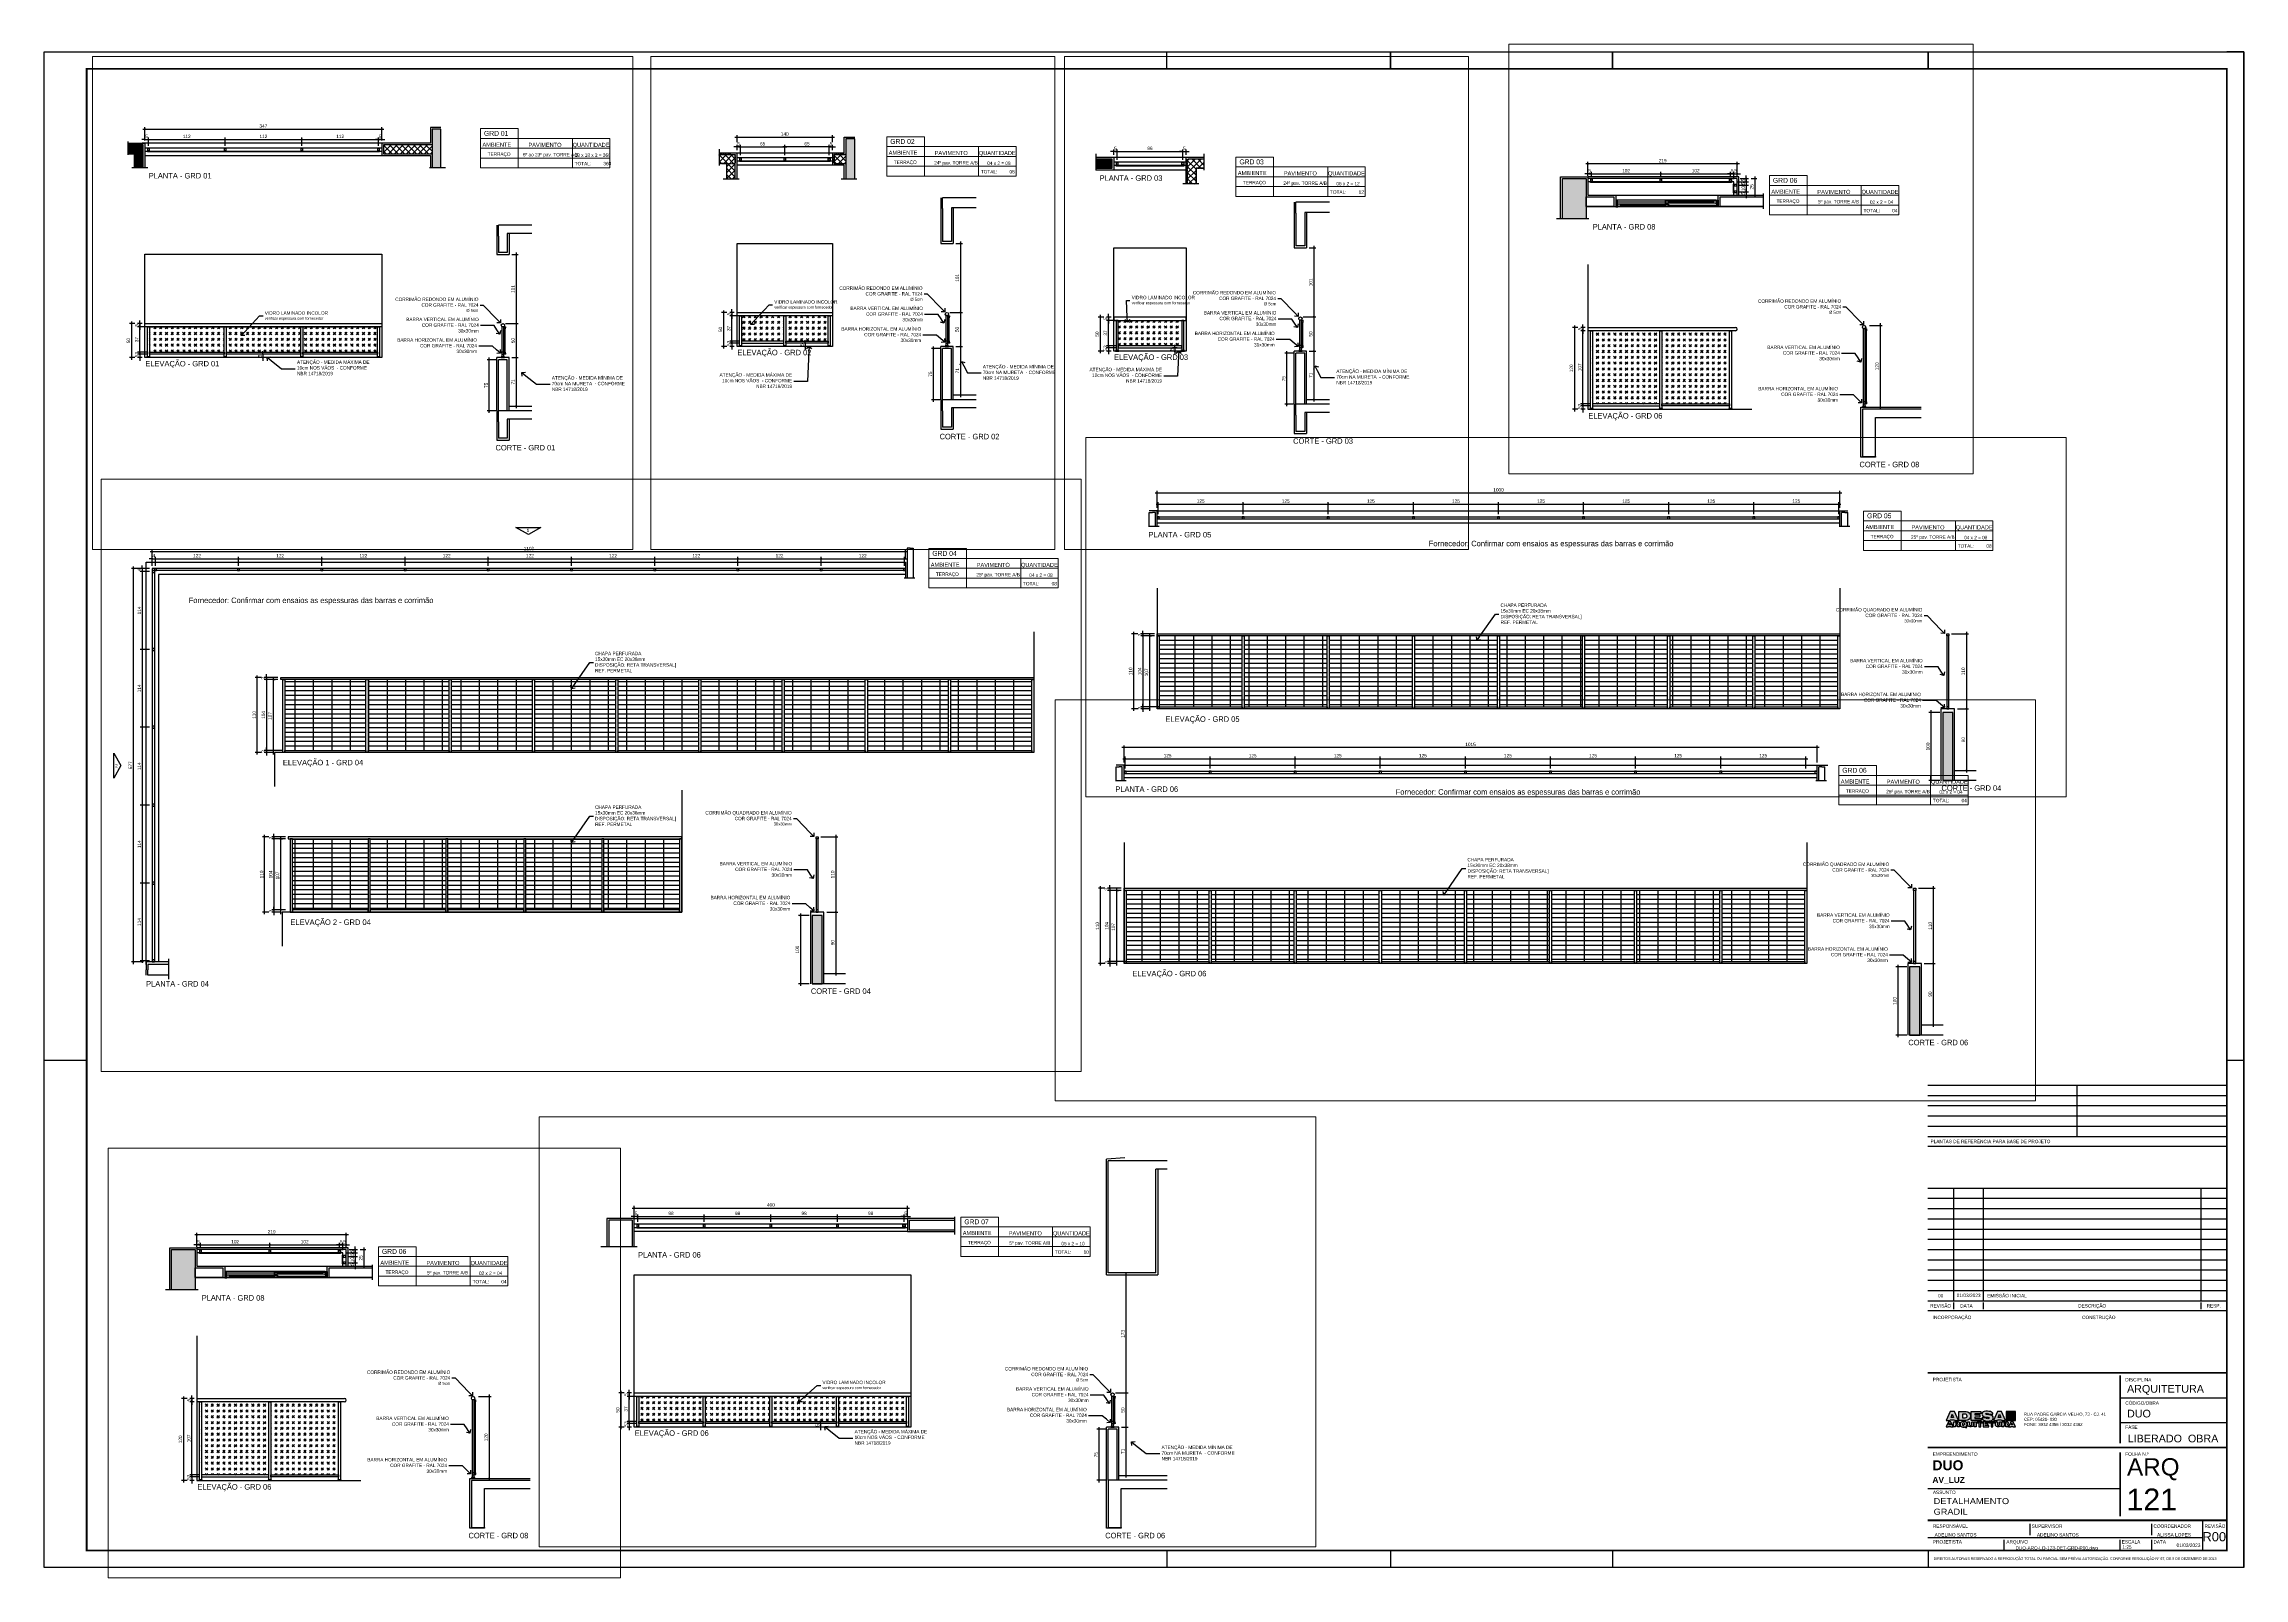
# Paper-space layout 'Layout1' of a CAD drawing. Header units: metres. Extents: x 2 to 1291, y -5 to 894.
# The model-space entities are those that its viewports show. They can reach past a viewport. Long polylines and large blocks are cut down to what shows.
import ezdxf
from ezdxf import colors
from ezdxf.entities.mleader import LeaderData, LeaderLine
from ezdxf.enums import TextEntityAlignment as Align
from ezdxf.math import Vec2, Vec3

# ---------------------------------------------------------------- set-up
doc = ezdxf.new("R2010")
doc.units = ezdxf.units.M
doc.header["$PDMODE"] = 35
doc.linetypes.add('DASHEDX2', pattern=[1.5, 1, -0.5])
doc.linetypes.add('ESTILO_TQS_0001', pattern=[1, 0.7, -0.3])
for name, color, linetype in [('1', 232, 'DASHEDX2'), ('103', 232, 'Continuous'), ('210', 15, 'ESTILO_TQS_0001'), ('3', 2, 'Continuous'), ('4', 2, 'Continuous'), ('5', 2, 'Continuous'), ('ARQ-ALV ACAB', 4, 'Continuous'), ('ARQ-ALV OSSO', 5, 'Continuous'), ('ARQ-AUX', 7, 'Continuous'), ('ARQ-AUX1', 1, 'Continuous'), ('ARQ-AUX1 @ 1', 1, 'Continuous'), ('ARQ-AUX2', 2, 'Continuous'), ('ARQ-DIM', 2, 'Continuous'), ('ARQ-DIM - EMBASAM', 2, 'Continuous'), ('ARQ-EST', 2, 'Continuous'), ('ARQ-FOLHA', 7, 'Continuous'), ('ARQ-SIM', 1, 'Continuous'), ('ARQ-TXT', 2, 'Continuous'), ('ARQ-TXT01', 2, 'Continuous'), ('ARQ-TXT3', 3, 'Continuous'), ('ES-CORTE', 2, 'Continuous'), ('FOLHA', 7, 'Continuous')]:
    doc.layers.add(name, color=color, linetype=linetype)
doc.layers.add('SIMB', color=1, linetype='Continuous', lineweight=13)
doc.styles.add('Adesa', font='ARIALN.TTF')
doc.styles.add('Arial', font='arial.ttf')
doc.styles.add('RL CARIMBO', font='arial.ttf', dxfattribs={"width": 0.9, "height": 15})
doc.dimstyles.new('ADESA 1-0025', dxfattribs={"dimtxt": 0.05, "dimasz": 0.045, "dimexe": 0.03, "dimexo": 0.04, "dimgap": 0.02, "dimtad": 1, "dimtoh": 1, "dimdec": 0, "dimlfac": 100, "dimzin": 4, "dimtxsty": 'Adesa', "dimblk": 'DOTSMALL', "dimcen": 1, "dimdle": 0.03, "dimclrd": 1, "dimclre": 1, "dimclrt": 256, "dimazin": 1, "dimtm": 1e-09, "dimtfac": 1, "dimtdec": 0, "dimtix": 1, "dimtmove": 2, "dimatfit": 0, "dimldrblk": 'DOTSMALL', "dimfxl": 0.8, "dimtvp": 2, "dimtolj": 1, "dimtzin": 0, "dimarcsym": 0})

# ---------------------------------------------------------------- blocks, each defined once
blk = doc.blocks.new('FL-A0')
for p, q in [((-1000, 0), (-1000, 888.1)), ((-342.2, 878.1), (-342.2, 888.1)), ((-211.2, 888.1), (-211.2, 878.1)), ((-211.2, 878.1), (-211.2, 888.1)), ((-81.2, 888.1), (-81.2, 878.1)), ((-81.2, 878.1), (-81.2, 888.1)), ((103.8, 888.1), (103.8, 878.1)), ((103.8, 878.1), (103.8, 888.1)), ((288.8, 0), (288.8, 888.1)), ((-342.2, 10), (-342.2, 0)), ((-211.2, 10), (-211.2, 0)), ((-211.2, 10), (-211.2, 0)), ((-81.2, 10), (-81.2, 0)), ((-81.2, 10), (-81.2, 0)), ((103.8, 10), (103.8, 0)), ((103.8, 10), (103.8, 0))]:
    blk.add_line(p, q)
at = {"const_width": 1}
blk.add_lwpolyline([(-975, 878.1), (278.8, 878.1), (278.8, 10), (-975, 10)], close=True, dxfattribs=at)
at = {"layer": 'FOLHA'}
for p, q in [((-1000, 0), (-1000, 888.1)), ((-1000, 888.1), (288.8, 888.1)), ((288.8, 888.1), (278.8, 888.1)), ((288.8, 888.1), (288.8, 0)), ((-975, 297), (-1000, 297)), ((288.8, 297), (278.8, 297)), ((288.8, 0), (-1000, 0))]:
    blk.add_line(p, q, dxfattribs=at)
blk = doc.blocks.new('CARIMBO-JARDINS')
at = {"color": 2}
for p, q in [((-176.2, 274.3), (-1.2, 274.3)), ((-88.7, 244.3), (-88.7, 274.3)), ((-176.2, 268.3), (-1.2, 268.3)), ((-176.2, 262.3), (-1.2, 262.3)), ((-176.2, 256.3), (-1.2, 256.3)), ((-176.2, 250.3), (-1.2, 250.3)), ((-176.2, 214), (-1, 214)), ((-176.2, 208), (-1, 208)), ((-161.2, 214), (-161.2, 148)), ((-143.8, 214), (-143.8, 148)), ((-16.2, 214), (-16.2, 148)), ((-176.2, 202), (-1, 202)), ((-176.2, 196), (-1, 196)), ((-176.2, 190), (-1, 190)), ((-176.2, 184), (-1, 184)), ((-176.2, 178), (-1, 178)), ((-176.2, 172), (-1, 172)), ((-176.2, 166), (-1, 166)), ((-176.2, 160), (-1, 160)), ((-176.2, 154), (-1, 154)), ((-63.5, 91.1), (-1.4, 91.1)), ((-63.5, 76.6), (-1.4, 76.6))]:
    blk.add_line(p, q, dxfattribs=at)
at = {"color": 3}
for p, q in [((-176.2, 244.3), (-1.2, 244.3)), ((-1.2, 238.3), (-176.2, 238.3)), ((-176.2, 148), (-1, 148)), ((-1, 142), (-176.2, 142)), ((-161.2, 147), (-161.2, 143)), ((-143.8, 147), (-143.8, 143)), ((-16.2, 147), (-16.2, 143))]:
    blk.add_line(p, q, dxfattribs=at)
at = {"color": 3, "linetype": 'Continuous', "const_width": 1}
for points in [[(-176.2, 105.7), (-1.4, 105.7)], [(-63.5, 64.4), (-63.5, 104.2)], [(-176.2, 62), (-1.4, 62)], [(-63.5, 21.6), (-63.5, 59.1)], [(-176.2, 19.3), (-1, 19.3)]]:
    blk.add_lwpolyline(points, dxfattribs=at)
at = {"color": 2}
for points in [[(-176.2, 38), (-63.5, 38)], [(-176.2, 9.3), (-15, 9.3)]]:
    blk.add_lwpolyline(points, dxfattribs=at)
at = {"color": 2, "linetype": 'Continuous', "ltscale": 0.5}
for points in [[(-116.3, 10.7), (-116.3, 17.2)], [(-44.9, 10.7), (-44.9, 17.2)], [(-15, 1.5), (-15, 19.3)], [(-131.4, 1.5), (-131.4, 7.9)], [(-63.5, 1.5), (-63.5, 7.9)], [(-44.9, 1.5), (-44.9, 7.9)]]:
    blk.add_lwpolyline(points, dxfattribs=at)
at = {"color": 2, "style": 'RL CARIMBO', "width": 0.9}
blk.add_text('PLANTAS DE REFERÊNCIA PARA BASE DE PROJETO', height=2, dxfattribs=at).set_placement((-174.6, 240.3))
for s, p in [('REVISÃO', (-168.7, 146)), ('DATA ', (-153.2, 146)), ('RESP.', (-8.7, 146))]:
    blk.add_text(s, height=2, dxfattribs=at).set_placement(p, align=Align.TOP_CENTER)
blk.add_text('DESCRIÇÃO', height=2, dxfattribs=at).set_placement((-88.1, 146), align=Align.TOP_LEFT)
at = {"color": 3, "style": 'RL CARIMBO', "width": 0.9}
for s, p in [('INCORPORAÇÃO', (-173.3, 137.2)), ('CONSTRUÇÃO', (-85.8, 137.2)), ('PROJETISTA', (-173.3, 100.8)), ('DISCIPLINA', (-60.5, 100.7)), ('CÓDIGO/OBRA', (-60.5, 87)), ('FASE', (-60.5, 72.9)), ('EMPREENDIMENTO', (-173.3, 57.1)), ('FOLHA N.º', (-60.5, 57.1)), ('ASSUNTO', (-173.2, 34.7)), ('RESPONSÁVEL', (-173.2, 14.9)), ('SUPERVISOR', (-115.4, 14.9)), ('COORDENADOR', (-44, 14.9)), ('REVISÃO', (-14.1, 14.9)), ('PROJETISTA', (-173.2, 5.7)), ('ARQUIVO', (-130.2, 5.7)), ('ESCALA', (-62.6, 5.7)), ('DATA', (-44, 5.7))]:
    blk.add_text(s, height=2, dxfattribs=at).set_placement(p)
blk = doc.blocks.new('LOGO ADESA')
at = {"layer": 'FOLHA', "true_color": 0x006983}
h = blk.add_hatch(color=146, dxfattribs=at)
h.dxf.hatch_style = 1
h.paths.add_polyline_path([(4, 4.5), (2.9, 4.5), (1.9, 4.5), (0, 0), (1.8, 0), (1.9, 0.4), (2.9, 0.4), (4, 0.4), (4.1, 0), (5.9, 0)])
h.paths.add_polyline_path([(3.5, 1.5), (2.9, 1.5), (2.4, 1.5), (2.9, 3.1)], flags=16)
h.paths.add_polyline_path([(6.2, 4.5), (6.2, 0), (9.7, 0, 0.948907), (9.7, 4.5)])
h.paths.add_polyline_path([(8, 3.4), (8.9, 3.4, -0.931092), (9.1, 1.2), (8, 1.2)], flags=16)
h.paths.add_polyline_path([(16.8, 3.4), (16.8, 4.5), (12.2, 4.5), (12.2, 0), (17, 0), (17, 1.1), (13.9, 1.1), (13.9, 1.7), (16.3, 1.7), (16.3, 2.8), (13.9, 2.8), (13.9, 3.4)])
h.paths.add_polyline_path([(20.5, 3.4, -0.237413), (20.7, 3.2), (22.7, 3.2, 0.178244), (22.4, 3.9, 0.159561), (21.6, 4.4, 0.040162), (20, 4.6, 0.078066), (18.5, 4.4, 0.12263), (17.7, 4, 0.165276), (17.4, 3.5, 0.071413), (17.4, 2.9, 0.094699), (17.5, 2.6, 0.166692), (18.2, 2, 0.094522), (19.5, 1.7, -0.029062), (20.1, 1.7, -0.020422), (20.5, 1.6, -0.002895), (20.6, 1.6, -0.253582), (20.9, 1.4, -0.244103), (20.8, 1.2, -0.158589), (20.6, 1, -0.13145), (19.9, 1, -0.045808), (19.6, 1.1, -0.270689), (19.4, 1.3), (17.3, 1.3, 0.28517), (18.6, 0, 0.068195), (20.1, -0.2, 0.078133), (22, 0.1, 0.324293), (22.9, 1.4, 0.386526), (21.7, 2.7), (19.7, 3, -0.100578), (19.4, 3.1, -0.633349), (19.4, 3.5, -0.221103)])
h.paths.add_polyline_path([(24.9, 4.5), (23, 0), (24.8, 0), (24.9, 0.4), (25.9, 0.4), (26.9, 0.4), (27, 0), (28.9, 0), (26.9, 4.5), (25.9, 4.5)])
h.paths.add_polyline_path([(25.9, 3.1), (26.5, 1.5), (25.9, 1.5), (25.3, 1.5)], flags=16)
h.paths.add_polyline_path([(32, -0.5), (31.4, -0.5), (30.3, -3), (31.4, -3), (31.4, -2.8), (32, -2.8), (32.6, -2.8), (32.6, -3), (33.7, -3), (32.6, -0.5)])
h.paths.add_polyline_path([(32, -1.3), (32.3, -2.1), (32, -2.1), (31.7, -2.1)], flags=16)
h.paths.add_polyline_path([(27.1, -0.5), (27.1, -3), (28.1, -3), (28.1, -2.3), (28.9, -2.3, -0.29686), (29, -2.4), (29, -3), (30.1, -3), (30.1, -2.2, 0.285546), (29.7, -1.8, 0.266418), (30.1, -1.4), (30.1, -0.9, 0.296968), (29.3, -0.5)])
h.paths.add_polyline_path([(28.2, -1.1), (28.9, -1.1, -0.918201), (28.9, -1.6), (28.2, -1.6)], flags=16)
h.paths.add_polyline_path([(1.7, -0.5), (1.1, -0.5), (0, -3), (1, -3), (1.1, -2.8), (1.7, -2.8), (2.2, -2.8), (2.3, -3), (3.3, -3), (2.2, -0.5)])
h.paths.add_polyline_path([(1.7, -1.3), (2, -2.1), (1.7, -2.1), (1.3, -2.1)], flags=16)
h.paths.add_polyline_path([(3.5, -0.5), (3.5, -3), (4.5, -3), (4.5, -2.2), (5.3, -2.2, -0.29686), (5.4, -2.4), (5.4, -3), (6.4, -3), (6.4, -2.2, 0.285546), (6.1, -1.8, 0.266418), (6.4, -1.4), (6.4, -0.9, 0.296968), (5.7, -0.5)])
h.paths.add_polyline_path([(4.6, -1.1), (5.3, -1.1, -0.918201), (5.3, -1.6), (4.6, -1.6)], flags=16)
h.paths.add_polyline_path([(8.1, -0.4, 0.187369), (7, -0.9, 0.315446), (7, -2.6, 0.187369), (8.1, -3.1), (8.8, -3.1, 0.0369), (9, -3), (9.5, -3.5), (10, -3.1), (9.7, -2.7, 0.043768), (9.9, -2.6, 0.315446), (9.9, -0.9, 0.187369), (8.8, -0.4)])
h.paths.add_polyline_path([(8.8, -1.2, -0.329329), (9, -2.1), (8.8, -1.8), (8.3, -2.2), (8.5, -2.4, -0.179141), (8.1, -2.3, -0.447153), (8.1, -1.2, -0.305995)], flags=16)
h.paths.add_polyline_path([(12.4, -1.9, -0.17674), (12.3, -2.2, -0.173532), (12, -2.3), (11.8, -2.3), (11.7, -2.3, -0.173532), (11.4, -2.2, -0.152792), (11.3, -2), (11.3, -0.5), (10.4, -0.5), (10.4, -2, 0.102402), (10.5, -2.3, 0.302428), (11.5, -3), (11.8, -3), (12.2, -3, 0.295825), (13.2, -2.3, 0.102402), (13.3, -2), (13.3, -0.5), (12.4, -0.5)])
h.paths.add_polyline_path([(14.6, -0.5), (13.6, -0.5), (13.6, -3), (14.6, -3)])
h.paths.add_polyline_path([(16.8, -1.1), (17.7, -1.1), (17.7, -0.5), (14.9, -0.5), (14.9, -1.1), (15.8, -1.1), (15.8, -3), (16.8, -3)])
h.paths.add_polyline_path([(18, -0.5), (18, -3), (20.7, -3), (20.7, -2.4), (18.9, -2.4), (18.9, -2), (20.3, -2), (20.3, -1.4), (18.9, -1.4), (18.9, -1.1), (20.6, -1.1), (20.6, -0.5)])
h.paths.add_polyline_path([(20.9, -0.5), (20.9, -1.1), (21.8, -1.1), (21.8, -3), (22.7, -3), (22.7, -1.1), (23.6, -1.1), (23.6, -0.5)])
h.paths.add_polyline_path([(25.9, -1.9, -0.17674), (25.8, -2.2, -0.173532), (25.6, -2.3), (25.4, -2.3), (25.2, -2.3, -0.173532), (25, -2.2, -0.152792), (24.9, -2), (24.9, -0.5), (23.9, -0.5), (23.9, -2, 0.102402), (24, -2.3, 0.302428), (25.1, -3), (25.4, -3), (25.8, -3, 0.295825), (26.8, -2.3, 0.102402), (26.8, -2), (26.8, -0.5), (25.9, -0.5)])
at = {"layer": 'FOLHA'}
h = blk.add_hatch(color=7, dxfattribs=at)
h.dxf.hatch_style = 1
h.paths.add_polyline_path([(29.2, 0), (33.7, 0), (33.7, 4.5), (29.2, 4.5)])
at = {"color": 7}
blk.add_lwpolyline([(29.2, 0), (33.7, 0), (33.7, 4.5), (29.2, 4.5)], close=True, dxfattribs=at)
at = {"layer": 'FOLHA', "color": 146, "true_color": 0x006983}
for points in [[(2.9, 4.5), (1.9, 4.5), (0, 0), (1.8, 0), (1.9, 0.4), (2.9, 0.4), (4, 0.4), (4.1, 0), (5.9, 0), (4, 4.5)], [(2.9, 1.5), (2.4, 1.5), (2.9, 3.1), (3.5, 1.5)], [(17, 0), (12.2, 0), (12.2, 4.5), (16.8, 4.5), (16.8, 3.4), (13.9, 3.4), (13.9, 2.8), (16.3, 2.8), (16.3, 1.7), (13.9, 1.7), (13.9, 1.1), (17, 1.1)], [(25.9, 4.5), (24.9, 4.5), (23, 0), (24.8, 0), (24.9, 0.4), (25.9, 0.4), (26.9, 0.4), (27, 0), (28.9, 0), (26.9, 4.5)], [(25.9, 1.5), (25.3, 1.5), (25.9, 3.1), (26.5, 1.5)], [(1.7, -0.5), (1.1, -0.5), (0, -3), (1, -3), (1.1, -2.8), (1.7, -2.8), (2.2, -2.8), (2.3, -3), (3.3, -3), (2.2, -0.5)], [(1.7, -2.1), (1.3, -2.1), (1.7, -1.3), (2, -2.1)], [(13.6, -0.5), (14.6, -0.5), (14.6, -3), (13.6, -3)], [(32, -0.5), (31.4, -0.5), (30.3, -3), (31.4, -3), (31.4, -2.8), (32, -2.8), (32.6, -2.8), (32.6, -3), (33.7, -3), (32.6, -0.5)], [(32, -2.1), (31.7, -2.1), (32, -1.3), (32.3, -2.1)]]:
    blk.add_lwpolyline(points, close=True, dxfattribs=at)
for points in [[(6.2, 0), (6.2, 4.5), (9.7, 4.5, -0.948907), (9.7, 0)], [(8, 1.2), (8, 3.4), (8.9, 3.4, -0.931092), (9.1, 1.2)], [(5.7, -0.5, -0.296968), (6.4, -0.9), (6.4, -1.4, -0.266418), (6.1, -1.8, -0.285546), (6.4, -2.2), (6.4, -3), (5.4, -3), (5.4, -2.4, 0.29686), (5.3, -2.2), (4.5, -2.2), (4.5, -3), (3.5, -3), (3.5, -0.5)], [(4.6, -1.6), (5.3, -1.6, 0.885214), (5.3, -1.1), (4.6, -1.1)], [(7, -2.6, 0.187369), (8.1, -3.1), (8.8, -3.1, 0.0369), (9, -3), (9.5, -3.5), (10, -3.1), (9.7, -2.7, 0.043768), (9.9, -2.6, 0.315446), (9.9, -0.9, 0.187369), (8.8, -0.4), (8.1, -0.4, 0.187369), (7, -0.9, 0.315446)], [(11.8, -3), (11.5, -3, -0.295825), (10.5, -2.3, -0.102402), (10.4, -2), (10.4, -0.5), (10.4, -0.5), (11.3, -0.5), (11.3, -1.9, 0.17674), (11.4, -2.2, 0.159698), (11.6, -2.3, 0.071182), (11.7, -2.3), (11.8, -2.3), (12, -2.3, 0.071182), (12.1, -2.3, 0.159698), (12.3, -2.2, 0.17674), (12.4, -1.9), (12.4, -0.5), (13.3, -0.5), (13.3, -0.5), (13.3, -2, -0.102402), (13.2, -2.3, -0.295825), (12.2, -3)], [(25.4, -3), (25, -3, -0.295825), (24, -2.3, -0.102402), (23.9, -2), (23.9, -0.5), (23.9, -0.5), (24.9, -0.5), (24.9, -1.9, 0.17674), (25, -2.2, 0.159698), (25.2, -2.3, 0.071182), (25.2, -2.3), (25.4, -2.3), (25.6, -2.3, 0.071182), (25.6, -2.3, 0.159698), (25.8, -2.2, 0.17674), (25.9, -1.9), (25.9, -0.5), (26.8, -0.5), (26.8, -0.5), (26.8, -2, -0.102402), (26.8, -2.3, -0.295825), (25.8, -3)], [(29.3, -0.5, -0.296968), (30.1, -0.9), (30.1, -1.4, -0.266418), (29.7, -1.8, -0.285546), (30.1, -2.2), (30.1, -3), (29, -3), (29, -2.4, 0.29686), (28.9, -2.3), (28.1, -2.3), (28.1, -3), (27.1, -3), (27.1, -0.5)], [(28.2, -1.6), (28.9, -1.6, 0.885214), (28.9, -1.1), (28.2, -1.1)]]:
    blk.add_lwpolyline(points, format="xyb", close=True, dxfattribs=at)
for points in [[(17.3, 1.3), (17.3, 1.3, 0.283261), (18.6, 0, 0.068195), (20.1, -0.2, 0.078133), (22, 0.1, 0.324293), (22.9, 1.4, 0.386526), (21.7, 2.7), (19.7, 3, -0.100578), (19.4, 3.1, -0.633349), (19.4, 3.5, -0.221103), (20.5, 3.4, -0.237413), (20.7, 3.2), (22.7, 3.2), (22.7, 3.2, 0.167313), (22.4, 3.9, 0.159561), (21.6, 4.4, 0.040162), (20, 4.6, 0.078066), (18.5, 4.4, 0.12263), (17.7, 4, 0.165276), (17.4, 3.5, 0.071413), (17.4, 2.9, 0.094699), (17.5, 2.6, 0.166692), (18.2, 2, 0.094522), (19.5, 1.7, -0.029062), (20.1, 1.7, -0.020422), (20.5, 1.6, -0.002895), (20.6, 1.6, -0.253582), (20.9, 1.4, -0.244103), (20.8, 1.2, -0.158589), (20.6, 1, -0.13145), (19.9, 1, -0.045808), (19.6, 1.1, -0.270689), (19.4, 1.3), (17.3, 1.3)], [(8.8, -1.2, 0.305995), (8.1, -1.2, 0.447153), (8.1, -2.3, 0.179141), (8.5, -2.4), (8.3, -2.2), (8.8, -1.8), (9, -2.1, 0.329329), (8.8, -1.2)]]:
    blk.add_lwpolyline(points, format="xyb", dxfattribs=at)
for points in [[(14.9, -0.5), (14.9, -1.1), (15.8, -1.1), (15.8, -3), (16.8, -3), (16.8, -1.1), (17.7, -1.1), (17.7, -0.5), (14.9, -0.5), (17.7, -0.5)], [(18, -0.5), (18, -3), (20.7, -3), (20.7, -2.4), (18.9, -2.4), (18.9, -2), (20.3, -2), (20.3, -1.4), (18.9, -1.4), (18.9, -1.1), (20.6, -1.1), (20.6, -0.5), (18, -0.5)], [(20.9, -0.5), (20.9, -1.1), (21.8, -1.1), (21.8, -3), (22.7, -3), (22.7, -1.1), (23.6, -1.1), (23.6, -0.5), (20.9, -0.5), (23.6, -0.5)]]:
    blk.add_lwpolyline(points, dxfattribs=at)
at = {"layer": 'ARQ-FOLHA', "insert": (37.8, 3.9), "char_height": 1.5, "width": 41.969, "attachment_point": 1, "style": 'Arial'}
blk.add_mtext('RUA PADRE GARCIA VELHO, 73 - CJ. 41\\PCEP: 05421- 030\\PFONE: 3032 4355 / 3032 4362 ', dxfattribs=at)
blk = doc.blocks.new('.CARIMBO')
at = {"layer": 'ARQ-DIM'}
blk.add_lwpolyline([(161.2, 7.5), (175.2, 7.5), (175.2, 25.2)], dxfattribs=at)
at = {"color": 2}
blk.add_blockref('CARIMBO-JARDINS', (176.2, 5.9), dxfattribs=at)
at = {"layer": 'ARQ-FOLHA', "xscale": 1.20352306414466, "yscale": 1.20352306414466, "zscale": 1.20352306414466}
blk.add_blockref('LOGO ADESA', (10.8, 83.6), dxfattribs=at)
at = {"color": 2, "style": 'RL CARIMBO', "width": 0.9}
blk.add_text('DUO-ARQ-LO-123-DET-GRD-R00.dwg', height=2, dxfattribs=at).set_placement((51.4, 8))
at = {"color": 4, "attachment_point": 1, "style": 'Arial'}
for s, width, insert, char_height in [('ARQUITETURA', 3.126, (116.7, 104.5), 4.5), ('{\\C2;DUO}', 3.126, (116.7, 90), 4.5), ('{\\C5;LIBERADO  OBRA}', 75.072, (117.1, 75.4), 4.5), ('{\\fArial|b1|i0|c0|p34;DUO\\P\\H0.59829x;AV_LUZ}', 3.126, (2.7, 60.4), 5.85), ('{\\C5;ARQ}', 3.126, (116.7, 61.6), 10.16), ('{\\C2;ADELINO SANTOS}', 44.405, (4, 17.7), 2), ('{\\C2;ADELINO SANTOS}', 44.405, (63.9, 17.7), 2), ('{\\C2;ALISSA LOPES}', 44.405, (134.3, 17.7), 2)]:
    blk.add_mtext_dynamic_manual_height_columns(s, width=width, gutter_width=1, heights=[0], dxfattribs=dict(at, insert=insert, char_height=char_height))
at = {"layer": 'ARQ-FOLHA', "style": 'Arial'}
blk.add_text('00', height=2, dxfattribs=at).set_placement((9.1, 155.9), align=Align.RIGHT)
blk.add_text('EMISSÃO INICIAL', height=2, dxfattribs=at).set_placement((34.8, 155.9))
at = {"layer": 'FOLHA', "style": 'Arial'}
blk.add_text('DIREITOS AUTORAIS RESERVADO A REPRODUÇÃO TOTAL OU PARCIAL SEM PRÉVIA AUTORIZAÇÃO, CONFORME RESOLUÇÃO N° 67, DE 5 DE DEZEMBRO DE 2013', height=1.5, dxfattribs=at).set_placement((3.4, 2))
blk = doc.blocks.new('CARIMBO')
at = {"layer": 'ARQ-AUX', "color": 8}
blk.add_blockref('.CARIMBO', (-0.1, -0.6), dxfattribs=at)
blk = doc.blocks.new('_DotSmall')
at = {"color": 0, "linetype": 'ByBlock', "const_width": 0.5}
blk.add_lwpolyline([(-0.0625, 0, 1), (0.0625, 0, 1)], format="xyb", close=True, dxfattribs=at)
blk = doc.blocks.new('*D5')
at = {"layer": 'ARQ-DIM', "color": 1, "lineweight": -2, "transparency": 16777216}
for p, q in [((-0.787, 3.624), (0.397, 3.624)), ((-0.757, 3.531), (-0.757, 3.654)), ((0.367, 3.531), (0.367, 3.654))]:
    blk.add_line(p, q, dxfattribs=at)
at = {"layer": 'Defpoints', "color": 0, "transparency": 16777216}
for p in [(0.367, 3.624), (-0.757, 3.491), (0.367, 3.491)]:
    blk.add_point(p, dxfattribs=at)
at = {"layer": 'ARQ-DIM', "color": 1, "lineweight": -2, "transparency": 16777216, "xscale": 0.045, "yscale": 0.045, "zscale": 0.045, "rotation": 180}
blk.add_blockref('_DotSmall', (-0.757, 3.624), dxfattribs=at)
at = {"layer": 'ARQ-DIM', "color": 1, "lineweight": -2, "transparency": 16777216, "xscale": 0.045, "yscale": 0.045, "zscale": 0.045}
blk.add_blockref('_DotSmall', (0.367, 3.624), dxfattribs=at)
at = {"layer": 'ARQ-DIM', "transparency": 16777216, "insert": (-0.195, 3.669), "char_height": 0.05, "attachment_point": 5, "style": 'Adesa'}
blk.add_mtext('\\A1;112', dxfattribs=at)
blk = doc.blocks.new('*D6')
at = {"layer": 'ARQ-DIM', "color": 1, "lineweight": -2, "transparency": 16777216}
for p, q in [((0.337, 3.624), (1.52, 3.624)), ((0.367, 3.531), (0.367, 3.654)), ((1.49, 3.531), (1.49, 3.654))]:
    blk.add_line(p, q, dxfattribs=at)
at = {"layer": 'Defpoints', "color": 0, "transparency": 16777216}
for p in [(1.49, 3.624), (0.367, 3.491), (1.49, 3.491, 0)]:
    blk.add_point(p, dxfattribs=at)
at = {"layer": 'ARQ-DIM', "color": 1, "lineweight": -2, "transparency": 16777216, "xscale": 0.045, "yscale": 0.045, "zscale": 0.045, "rotation": 180}
blk.add_blockref('_DotSmall', (0.367, 3.624), dxfattribs=at)
at = {"layer": 'ARQ-DIM', "color": 1, "lineweight": -2, "transparency": 16777216, "xscale": 0.045, "yscale": 0.045, "zscale": 0.045}
blk.add_blockref('_DotSmall', (1.49, 3.624), dxfattribs=at)
at = {"layer": 'ARQ-DIM', "transparency": 16777216, "insert": (0.928, 3.669), "char_height": 0.05, "attachment_point": 5, "style": 'Adesa'}
blk.add_mtext('\\A1;112', dxfattribs=at)
blk = doc.blocks.new('*D7')
at = {"layer": 'ARQ-DIM', "color": 1, "lineweight": -2, "transparency": 16777216}
for p, q in [((1.46, 3.624), (2.643, 3.624)), ((1.49, 3.531), (1.49, 3.654)), ((2.613, 3.531), (2.613, 3.654))]:
    blk.add_line(p, q, dxfattribs=at)
at = {"layer": 'Defpoints', "color": 0, "transparency": 16777216}
for p in [(2.613, 3.624), (1.49, 3.491, 0), (2.613, 3.491, 0)]:
    blk.add_point(p, dxfattribs=at)
at = {"layer": 'ARQ-DIM', "color": 1, "lineweight": -2, "transparency": 16777216, "xscale": 0.045, "yscale": 0.045, "zscale": 0.045, "rotation": 180}
blk.add_blockref('_DotSmall', (1.49, 3.624), dxfattribs=at)
at = {"layer": 'ARQ-DIM', "color": 1, "lineweight": -2, "transparency": 16777216, "xscale": 0.045, "yscale": 0.045, "zscale": 0.045}
blk.add_blockref('_DotSmall', (2.613, 3.624), dxfattribs=at)
at = {"layer": 'ARQ-DIM', "transparency": 16777216, "insert": (2.052, 3.669), "char_height": 0.05, "attachment_point": 5, "style": 'Adesa'}
blk.add_mtext('\\A1;112', dxfattribs=at)
blk = doc.blocks.new('*D8')
at = {"layer": 'ARQ-DIM', "color": 1, "lineweight": -2, "transparency": 16777216}
for p, q in [((2.613, 3.624), (2.568, 3.624)), ((2.613, 3.611), (2.613, 3.654)), ((2.663, 3.624), (2.613, 3.624)), ((2.663, 3.611), (2.663, 3.654)), ((2.663, 3.624), (2.708, 3.624))]:
    blk.add_line(p, q, dxfattribs=at)
at = {"layer": 'Defpoints', "color": 0, "transparency": 16777216}
for p in [(2.613, 3.624), (2.613, 3.571), (2.663, 3.571, 0)]:
    blk.add_point(p, dxfattribs=at)
at = {"layer": 'ARQ-DIM', "color": 1, "lineweight": -2, "transparency": 16777216, "xscale": 0.045, "yscale": 0.045, "zscale": 0.045}
blk.add_blockref('_DotSmall', (2.613, 3.624), dxfattribs=at)
at = {"layer": 'ARQ-DIM', "color": 1, "lineweight": -2, "transparency": 16777216, "xscale": 0.045, "yscale": 0.045, "zscale": 0.045, "rotation": 180}
blk.add_blockref('_DotSmall', (2.663, 3.624), dxfattribs=at)
at = {"layer": 'ARQ-DIM', "transparency": 16777216, "insert": (2.638, 3.669), "char_height": 0.05, "attachment_point": 5, "style": 'Adesa'}
blk.add_mtext('\\A1;5', dxfattribs=at)
blk = doc.blocks.new('*D9')
at = {"layer": 'ARQ-DIM', "color": 1, "lineweight": -2, "transparency": 16777216}
for p, q in [((-0.807, 3.624), (-0.852, 3.624)), ((-0.807, 3.611), (-0.807, 3.654)), ((-0.807, 3.624), (-0.757, 3.624)), ((-0.757, 3.611), (-0.757, 3.654)), ((-0.757, 3.624), (-0.712, 3.624))]:
    blk.add_line(p, q, dxfattribs=at)
at = {"layer": 'Defpoints', "color": 0, "transparency": 16777216}
for p in [(-0.807, 3.571, 0), (-0.757, 3.624), (-0.757, 3.571)]:
    blk.add_point(p, dxfattribs=at)
at = {"layer": 'ARQ-DIM', "color": 1, "lineweight": -2, "transparency": 16777216, "xscale": 0.045, "yscale": 0.045, "zscale": 0.045}
blk.add_blockref('_DotSmall', (-0.807, 3.624), dxfattribs=at)
at = {"layer": 'ARQ-DIM', "color": 1, "lineweight": -2, "transparency": 16777216, "xscale": 0.045, "yscale": 0.045, "zscale": 0.045, "rotation": 180}
blk.add_blockref('_DotSmall', (-0.757, 3.624), dxfattribs=at)
at = {"layer": 'ARQ-DIM', "transparency": 16777216, "insert": (-0.782, 3.669), "char_height": 0.05, "attachment_point": 5, "style": 'Adesa'}
blk.add_mtext('\\A1;5', dxfattribs=at)
blk = doc.blocks.new('*D10')
at = {"layer": 'ARQ-DIM', "color": 1, "lineweight": -2, "transparency": 16777216}
for p, q in [((-0.837, 3.776), (2.693, 3.776)), ((-0.807, 3.611), (-0.807, 3.806)), ((2.663, 3.611), (2.663, 3.806))]:
    blk.add_line(p, q, dxfattribs=at)
at = {"layer": 'Defpoints', "color": 0, "transparency": 16777216}
for p in [(-0.807, 3.571, 0), (2.663, 3.776), (2.663, 3.571, 0)]:
    blk.add_point(p, dxfattribs=at)
at = {"layer": 'ARQ-DIM', "color": 1, "lineweight": -2, "transparency": 16777216, "xscale": 0.045, "yscale": 0.045, "zscale": 0.045, "rotation": 180}
blk.add_blockref('_DotSmall', (-0.807, 3.776), dxfattribs=at)
at = {"layer": 'ARQ-DIM', "color": 1, "lineweight": -2, "transparency": 16777216, "xscale": 0.045, "yscale": 0.045, "zscale": 0.045}
blk.add_blockref('_DotSmall', (2.663, 3.776), dxfattribs=at)
at = {"layer": 'ARQ-DIM', "transparency": 16777216, "insert": (0.928, 3.822), "char_height": 0.05, "attachment_point": 5, "style": 'Adesa'}
blk.add_mtext('\\A1;347', dxfattribs=at)
blk = doc.blocks.new('*D11')
at = {"layer": 'ARQ-DIM', "color": 1, "lineweight": -2, "transparency": 16777216}
for p, q in [((-0.782, 0.478), (-0.914, 0.478)), ((-0.847, 0.428), (-0.914, 0.428)), ((-0.884, 0.478), (-0.884, 0.523)), ((-0.884, 0.478), (-0.884, 0.428)), ((-0.884, 0.428), (-0.884, 0.383))]:
    blk.add_line(p, q, dxfattribs=at)
at = {"layer": 'Defpoints', "color": 0, "transparency": 16777216}
for p in [(-0.884, 0.428), (-0.807, 0.428), (-0.742, 0.478, 0)]:
    blk.add_point(p, dxfattribs=at)
at = {"layer": 'ARQ-DIM', "color": 1, "lineweight": -2, "transparency": 16777216, "xscale": 0.045, "yscale": 0.045, "zscale": 0.045}
for p, rotation in [((-0.884, 0.478), 270), ((-0.884, 0.428), 90)]:
    blk.add_blockref('_DotSmall', p, dxfattribs=dict(at, rotation=rotation))
at = {"layer": 'ARQ-DIM', "transparency": 16777216, "insert": (-0.929, 0.453), "char_height": 0.05, "attachment_point": 5, "rotation": 90, "style": 'Adesa'}
blk.add_mtext('\\A1;5', dxfattribs=at)
blk = doc.blocks.new('*D12')
at = {"layer": 'ARQ-DIM', "color": 1, "lineweight": -2, "transparency": 16777216}
for p, q in [((-0.782, 0.508), (-0.914, 0.508)), ((-0.782, 0.478), (-0.914, 0.478)), ((-0.884, 0.508), (-0.884, 0.553)), ((-0.884, 0.508), (-0.884, 0.478)), ((-0.884, 0.478), (-0.884, 0.433))]:
    blk.add_line(p, q, dxfattribs=at)
at = {"layer": 'Defpoints', "color": 0, "transparency": 16777216}
for p in [(-0.884, 0.478), (-0.742, 0.508, 0), (-0.742, 0.478, 0)]:
    blk.add_point(p, dxfattribs=at)
at = {"layer": 'ARQ-DIM', "color": 1, "lineweight": -2, "transparency": 16777216, "xscale": 0.045, "yscale": 0.045, "zscale": 0.045}
for p, rotation in [((-0.884, 0.508), 270), ((-0.884, 0.478), 90)]:
    blk.add_blockref('_DotSmall', p, dxfattribs=dict(at, rotation=rotation))
at = {"layer": 'ARQ-DIM', "transparency": 16777216, "insert": (-0.929, 0.493), "char_height": 0.05, "attachment_point": 5, "rotation": 90, "style": 'Adesa'}
blk.add_mtext('\\A1;3', dxfattribs=at)
blk = doc.blocks.new('*D13')
at = {"layer": 'ARQ-DIM', "color": 1, "lineweight": -2, "transparency": 16777216}
for p, q in [((-0.782, 0.878), (-0.914, 0.878)), ((-0.884, 0.478), (-0.884, 0.908)), ((-0.782, 0.508), (-0.914, 0.508))]:
    blk.add_line(p, q, dxfattribs=at)
at = {"layer": 'Defpoints', "color": 0, "transparency": 16777216}
for p in [(-0.884, 0.878), (-0.742, 0.878, 0), (-0.742, 0.508, 0)]:
    blk.add_point(p, dxfattribs=at)
at = {"layer": 'ARQ-DIM', "color": 1, "lineweight": -2, "transparency": 16777216, "xscale": 0.045, "yscale": 0.045, "zscale": 0.045}
for p, rotation in [((-0.884, 0.878), 90), ((-0.884, 0.508), 270)]:
    blk.add_blockref('_DotSmall', p, dxfattribs=dict(at, rotation=rotation))
at = {"layer": 'ARQ-DIM', "transparency": 16777216, "insert": (-0.929, 0.693), "char_height": 0.05, "attachment_point": 5, "rotation": 90, "style": 'Adesa'}
blk.add_mtext('\\A1;37', dxfattribs=at)
blk = doc.blocks.new('*D14')
at = {"layer": 'ARQ-DIM', "color": 1, "lineweight": -2, "transparency": 16777216}
for p, q in [((-0.884, 0.928), (-0.884, 0.973)), ((-0.847, 0.928), (-0.914, 0.928)), ((-0.847, 0.878), (-0.914, 0.878)), ((-0.884, 0.928), (-0.884, 0.878)), ((-0.884, 0.878), (-0.884, 0.833))]:
    blk.add_line(p, q, dxfattribs=at)
at = {"layer": 'Defpoints', "color": 0, "transparency": 16777216}
for p in [(-0.884, 0.878), (-0.807, 0.928, 0), (-0.807, 0.878, 0)]:
    blk.add_point(p, dxfattribs=at)
at = {"layer": 'ARQ-DIM', "color": 1, "lineweight": -2, "transparency": 16777216, "xscale": 0.045, "yscale": 0.045, "zscale": 0.045}
for p, rotation in [((-0.884, 0.928), 270), ((-0.884, 0.878), 90)]:
    blk.add_blockref('_DotSmall', p, dxfattribs=dict(at, rotation=rotation))
at = {"layer": 'ARQ-DIM', "transparency": 16777216, "insert": (-0.929, 0.903), "char_height": 0.05, "attachment_point": 5, "rotation": 90, "style": 'Adesa'}
blk.add_mtext('\\A1;5', dxfattribs=at)
blk = doc.blocks.new('*D15')
at = {"layer": 'ARQ-DIM', "color": 1, "lineweight": -2, "transparency": 16777216}
for p, q in [((-0.954, 0.928), (-1.035, 0.928)), ((-1.005, 0.958), (-1.005, 0.398)), ((-0.954, 0.428), (-1.035, 0.428))]:
    blk.add_line(p, q, dxfattribs=at)
at = {"layer": 'Defpoints', "color": 0, "transparency": 16777216}
for p in [(-0.914, 0.928), (-1.005, 0.428), (-0.914, 0.428)]:
    blk.add_point(p, dxfattribs=at)
at = {"layer": 'ARQ-DIM', "color": 1, "lineweight": -2, "transparency": 16777216, "xscale": 0.045, "yscale": 0.045, "zscale": 0.045}
for p, rotation in [((-1.005, 0.928), 90), ((-1.005, 0.428), 270)]:
    blk.add_blockref('_DotSmall', p, dxfattribs=dict(at, rotation=rotation))
at = {"layer": 'ARQ-DIM', "transparency": 16777216, "insert": (-1.05, 0.678), "char_height": 0.05, "attachment_point": 5, "rotation": 90, "style": 'Adesa'}
blk.add_mtext('\\A1;50', dxfattribs=at)
blk = doc.blocks.new('_Open90')
at = {"color": 0, "linetype": 'ByBlock', "lineweight": -2}
for p, q in [((0, 0), (-1, 0)), ((-0.5, 0.5), (0, 0)), ((0, 0), (-0.5, -0.5))]:
    blk.add_line(p, q, dxfattribs=at)
blk = doc.blocks.new('*D17')
at = {"layer": 'ARQ-DIM', "color": 1, "lineweight": -2, "transparency": 16777216}
for p, q in [((0.955, 0.478), (0.891, 0.478)), ((0.955, 0.428), (0.891, 0.428)), ((0.921, 0.478), (0.921, 0.523)), ((0.921, 0.478), (0.921, 0.428)), ((0.921, 0.428), (0.921, 0.383))]:
    blk.add_line(p, q, dxfattribs=at)
at = {"layer": 'Defpoints', "color": 0, "transparency": 16777216}
for p in [(0.921, 0.428), (0.995, 0.478, 0), (0.995, 0.428)]:
    blk.add_point(p, dxfattribs=at)
at = {"layer": 'ARQ-DIM', "color": 1, "lineweight": -2, "transparency": 16777216, "xscale": 0.045, "yscale": 0.045, "zscale": 0.045}
for p, rotation in [((0.921, 0.478), 270), ((0.921, 0.428), 90)]:
    blk.add_blockref('_DotSmall', p, dxfattribs=dict(at, rotation=rotation))
at = {"layer": 'ARQ-DIM', "transparency": 16777216, "insert": (0.876, 0.453), "char_height": 0.05, "attachment_point": 5, "rotation": 90, "style": 'Adesa'}
blk.add_mtext('\\A1;5', dxfattribs=at)
blk = doc.blocks.new('*D18')
at = {"layer": 'ARQ-AUX2', "color": 1, "lineweight": -2, "transparency": 16777216}
for p, q in [((4.565, 0.428), (4.66, 0.428)), ((4.63, 0.458), (4.63, -0.312)), ((4.565, -0.282), (4.66, -0.282))]:
    blk.add_line(p, q, dxfattribs=at)
at = {"layer": 'Defpoints', "color": 0, "transparency": 16777216}
for p in [(4.525, 0.428, 0), (4.525, -0.282, 0), (4.63, -0.282)]:
    blk.add_point(p, dxfattribs=at)
at = {"layer": 'ARQ-AUX2', "color": 1, "lineweight": -2, "transparency": 16777216, "xscale": 0.045, "yscale": 0.045, "zscale": 0.045}
for p, rotation in [((4.63, 0.428), 90), ((4.63, -0.282), 270)]:
    blk.add_blockref('_DotSmall', p, dxfattribs=dict(at, rotation=rotation))
at = {"layer": 'ARQ-AUX2', "transparency": 16777216, "insert": (4.585, 0.073), "char_height": 0.05, "attachment_point": 5, "rotation": 90, "style": 'Adesa'}
blk.add_mtext('\\A1;71', dxfattribs=at)
blk = doc.blocks.new('*D19')
at = {"layer": 'ARQ-AUX2', "color": 1, "lineweight": -2, "transparency": 16777216}
for p, q in [((4.475, 0.928), (4.66, 0.928)), ((4.63, 0.958), (4.63, 0.398)), ((4.565, 0.428), (4.66, 0.428))]:
    blk.add_line(p, q, dxfattribs=at)
at = {"layer": 'Defpoints', "color": 0, "transparency": 16777216}
for p in [(4.435, 0.928, 0), (4.525, 0.428, 0), (4.63, 0.428)]:
    blk.add_point(p, dxfattribs=at)
at = {"layer": 'ARQ-AUX2', "color": 1, "lineweight": -2, "transparency": 16777216, "xscale": 0.045, "yscale": 0.045, "zscale": 0.045}
for p, rotation in [((4.63, 0.928), 90), ((4.63, 0.428), 270)]:
    blk.add_blockref('_DotSmall', p, dxfattribs=dict(at, rotation=rotation))
at = {"layer": 'ARQ-AUX2', "transparency": 16777216, "insert": (4.585, 0.678), "char_height": 0.05, "attachment_point": 5, "rotation": 90, "style": 'Adesa'}
blk.add_mtext('\\A1;50', dxfattribs=at)
blk = doc.blocks.new('*D20')
at = {"layer": 'ARQ-AUX2', "color": 1, "lineweight": -2, "transparency": 16777216}
for p, q in [((4.33, 0.398), (4.206, 0.398)), ((4.236, -0.382), (4.236, 0.428)), ((4.33, -0.352), (4.206, -0.352))]:
    blk.add_line(p, q, dxfattribs=at)
at = {"layer": 'Defpoints', "color": 0, "transparency": 16777216}
for p in [(4.236, 0.398), (4.37, 0.398, 0), (4.37, -0.352, 0)]:
    blk.add_point(p, dxfattribs=at)
at = {"layer": 'ARQ-AUX2', "color": 1, "lineweight": -2, "transparency": 16777216, "xscale": 0.045, "yscale": 0.045, "zscale": 0.045}
for p, rotation in [((4.236, 0.398), 90), ((4.236, -0.352), 270)]:
    blk.add_blockref('_DotSmall', p, dxfattribs=dict(at, rotation=rotation))
at = {"layer": 'ARQ-AUX2', "transparency": 16777216, "insert": (4.191, 0.023), "char_height": 0.05, "attachment_point": 5, "rotation": 90, "style": 'Adesa'}
blk.add_mtext('\\A1;75', dxfattribs=at)
blk = doc.blocks.new('*D21')
at = {"layer": 'ARQ-AUX2', "color": 1, "lineweight": -2, "transparency": 16777216}
for p, q in [((4.565, 1.938), (4.66, 1.938)), ((4.63, 1.968), (4.63, 0.898)), ((4.565, 0.928), (4.66, 0.928))]:
    blk.add_line(p, q, dxfattribs=at)
at = {"layer": 'Defpoints', "color": 0, "transparency": 16777216}
for p in [(4.525, 1.938, 0), (4.525, 0.928), (4.63, 0.928)]:
    blk.add_point(p, dxfattribs=at)
at = {"layer": 'ARQ-AUX2', "color": 1, "lineweight": -2, "transparency": 16777216, "xscale": 0.045, "yscale": 0.045, "zscale": 0.045}
for p, rotation in [((4.63, 1.938), 90), ((4.63, 0.928), 270)]:
    blk.add_blockref('_DotSmall', p, dxfattribs=dict(at, rotation=rotation))
at = {"layer": 'ARQ-AUX2', "transparency": 16777216, "insert": (4.585, 1.433), "char_height": 0.05, "attachment_point": 5, "rotation": 90, "style": 'Adesa'}
blk.add_mtext('\\A1;101', dxfattribs=at)
blk = doc.blocks.new('_H315D25D1B8-016')
for p, q in [((-1957, 569.3), (-1981.2, 593.5)), ((-1980.6, 582.6), (-1969.8, 593.5)), ((-1980.6, 591.5), (-1978.6, 593.5)), ((-1977, 580.5), (-1980.6, 584.1)), ((-1973.9, 580.5), (-1960.9, 593.5)), ((-1957, 578.1), (-1972.4, 593.5)), ((-1970, 575.6), (-1957, 588.6)), ((-1957, 587), (-1963.5, 593.5)), ((-1970, 566.8), (-1957, 579.8)), ((-1957, 560.5), (-1970, 573.5)), ((-1970, 557.9), (-1957, 570.9)), ((-1962.8, 557.4), (-1970, 564.6)), ((-1961.6, 557.4), (-1957, 562.1))]:
    blk.add_line(p, q)
blk = doc.blocks.new('_H315D25D1B8-017')
for p, q in [((-1811.993255, 583.330966), (-1801.82775, 593.496471)), ((-1811.993255, 592.169801), (-1810.666585, 593.496471)), ((-1800.255669, 580.496471), (-1811.993255, 592.234058)), ((-1809.094503, 580.496471), (-1811.993255, 583.395223)), ((-1805.988915, 580.496471), (-1794.99269, 591.492696)), ((-1794.99269, 584.072327), (-1804.416834, 593.496471)), ((-1797.150081, 580.496471), (-1794.99269, 582.653862)), ((-1794.99269, 592.911162), (-1795.577999, 593.496471))]:
    blk.add_line(p, q)
blk = doc.blocks.new('_H58FB133690-000')
for p, q in [((-1865.993146, 582.364084), (-1854.860759, 593.496471)), ((-1865.993146, 591.202919), (-1863.699594, 593.496471)), ((-1853.288677, 580.496471), (-1865.993146, 593.20094)), ((-1862.127512, 580.496471), (-1865.993146, 584.362105)), ((-1859.021924, 580.496471), (-1846.021924, 593.496471)), ((-1844.449842, 580.496471), (-1857.449842, 593.496471)), ((-1850.183089, 580.496471), (-1837.183089, 593.496471)), ((-1835.611008, 580.496471), (-1848.611008, 593.496471)), ((-1841.344255, 580.496471), (-1828.344255, 593.496471)), ((-1826.772173, 580.496471), (-1839.772173, 593.496471)), ((-1832.50542, 580.496471), (-1819.50542, 593.496471)), ((-1817.933338, 580.496471), (-1830.933338, 593.496471)), ((-1823.666585, 580.496471), (-1810.666585, 593.496471)), ((-1809.094503, 580.496471), (-1822.094503, 593.496471)), ((-1814.82775, 580.496471), (-1801.82775, 593.496471)), ((-1800.255669, 580.496471), (-1813.255669, 593.496471)), ((-1805.988915, 580.496471), (-1794.993146, 591.49224)), ((-1794.993146, 584.072783), (-1804.416834, 593.496471)), ((-1797.150081, 580.496471), (-1794.993146, 582.653406)), ((-1794.993146, 592.911618), (-1795.577999, 593.496471))]:
    blk.add_line(p, q)
blk = doc.blocks.new('*D24')
at = {"layer": 'ARQ-DIM', "color": 1, "lineweight": -2, "transparency": 16777216}
for p, q in [((9.676, 3.352), (9.631, 3.352)), ((9.676, 3.304), (9.676, 3.382)), ((9.726, 3.352), (9.676, 3.352)), ((9.726, 3.229), (9.726, 3.382)), ((9.726, 3.352), (9.771, 3.352))]:
    blk.add_line(p, q, dxfattribs=at)
at = {"layer": 'Defpoints', "color": 0, "transparency": 16777216}
for p in [(9.676, 3.352), (9.676, 3.264, 0), (9.726, 3.189, 0)]:
    blk.add_point(p, dxfattribs=at)
at = {"layer": 'ARQ-DIM', "color": 1, "lineweight": -2, "transparency": 16777216, "xscale": 0.045, "yscale": 0.045, "zscale": 0.045}
blk.add_blockref('_DotSmall', (9.676, 3.352), dxfattribs=at)
at = {"layer": 'ARQ-DIM', "color": 1, "lineweight": -2, "transparency": 16777216, "xscale": 0.045, "yscale": 0.045, "zscale": 0.045, "rotation": 180}
blk.add_blockref('_DotSmall', (9.726, 3.352), dxfattribs=at)
at = {"layer": 'ARQ-DIM', "transparency": 16777216, "insert": (9.701, 3.398), "char_height": 0.05, "attachment_point": 5, "style": 'Adesa'}
blk.add_mtext('\\A1;5', dxfattribs=at)
blk = doc.blocks.new('*D25')
at = {"layer": 'ARQ-DIM', "color": 1, "lineweight": -2, "transparency": 16777216}
for p, q in [((9.696, 3.352), (10.406, 3.352)), ((9.726, 3.229), (9.726, 3.382)), ((10.376, 3.229), (10.376, 3.382))]:
    blk.add_line(p, q, dxfattribs=at)
at = {"layer": 'Defpoints', "color": 0, "transparency": 16777216}
for p in [(10.376, 3.352), (9.726, 3.189, 0), (10.376, 3.189)]:
    blk.add_point(p, dxfattribs=at)
at = {"layer": 'ARQ-DIM', "color": 1, "lineweight": -2, "transparency": 16777216, "xscale": 0.045, "yscale": 0.045, "zscale": 0.045, "rotation": 180}
blk.add_blockref('_DotSmall', (9.726, 3.352), dxfattribs=at)
at = {"layer": 'ARQ-DIM', "color": 1, "lineweight": -2, "transparency": 16777216, "xscale": 0.045, "yscale": 0.045, "zscale": 0.045}
blk.add_blockref('_DotSmall', (10.376, 3.352), dxfattribs=at)
at = {"layer": 'ARQ-DIM', "transparency": 16777216, "insert": (10.051, 3.398), "char_height": 0.05, "attachment_point": 5, "style": 'Adesa'}
blk.add_mtext('\\A1;65', dxfattribs=at)
blk = doc.blocks.new('*D26')
at = {"layer": 'ARQ-DIM', "color": 1, "lineweight": -2, "transparency": 16777216}
for p, q in [((11.026, 3.352), (10.981, 3.352)), ((11.026, 3.229), (11.026, 3.382)), ((11.026, 3.352), (11.076, 3.352)), ((11.076, 3.304), (11.076, 3.382)), ((11.076, 3.352), (11.121, 3.352))]:
    blk.add_line(p, q, dxfattribs=at)
at = {"layer": 'Defpoints', "color": 0, "transparency": 16777216}
for p in [(11.076, 3.352), (11.076, 3.264, 0), (11.026, 3.189, 0)]:
    blk.add_point(p, dxfattribs=at)
at = {"layer": 'ARQ-DIM', "color": 1, "lineweight": -2, "transparency": 16777216, "xscale": 0.045, "yscale": 0.045, "zscale": 0.045}
blk.add_blockref('_DotSmall', (11.026, 3.352), dxfattribs=at)
at = {"layer": 'ARQ-DIM', "color": 1, "lineweight": -2, "transparency": 16777216, "xscale": 0.045, "yscale": 0.045, "zscale": 0.045, "rotation": 180}
blk.add_blockref('_DotSmall', (11.076, 3.352), dxfattribs=at)
at = {"layer": 'ARQ-DIM', "transparency": 16777216, "insert": (11.051, 3.398), "char_height": 0.05, "attachment_point": 5, "style": 'Adesa'}
blk.add_mtext('\\A1;5', dxfattribs=at)
blk = doc.blocks.new('*D27')
at = {"layer": 'ARQ-DIM', "color": 1, "lineweight": -2, "transparency": 16777216}
for p, q in [((11.056, 3.352), (10.346, 3.352)), ((10.376, 3.229), (10.376, 3.382)), ((11.026, 3.229), (11.026, 3.382))]:
    blk.add_line(p, q, dxfattribs=at)
at = {"layer": 'Defpoints', "color": 0, "transparency": 16777216}
for p in [(10.376, 3.352), (10.376, 3.189), (11.026, 3.189, 0)]:
    blk.add_point(p, dxfattribs=at)
at = {"layer": 'ARQ-DIM', "color": 1, "lineweight": -2, "transparency": 16777216, "xscale": 0.045, "yscale": 0.045, "zscale": 0.045, "rotation": 180}
blk.add_blockref('_DotSmall', (10.376, 3.352), dxfattribs=at)
at = {"layer": 'ARQ-DIM', "color": 1, "lineweight": -2, "transparency": 16777216, "xscale": 0.045, "yscale": 0.045, "zscale": 0.045}
blk.add_blockref('_DotSmall', (11.026, 3.352), dxfattribs=at)
at = {"layer": 'ARQ-DIM', "transparency": 16777216, "insert": (10.701, 3.398), "char_height": 0.05, "attachment_point": 5, "style": 'Adesa'}
blk.add_mtext('\\A1;65', dxfattribs=at)
blk = doc.blocks.new('*D28')
at = {"layer": 'ARQ-DIM', "color": 1, "lineweight": -2, "transparency": 16777216}
for p, q in [((9.646, 3.496), (11.106, 3.496)), ((9.676, 3.422), (9.676, 3.526)), ((11.076, 3.422), (11.076, 3.526))]:
    blk.add_line(p, q, dxfattribs=at)
at = {"layer": 'Defpoints', "color": 0, "transparency": 16777216}
for p in [(9.676, 3.382), (11.076, 3.496), (11.076, 3.382)]:
    blk.add_point(p, dxfattribs=at)
at = {"layer": 'ARQ-DIM', "color": 1, "lineweight": -2, "transparency": 16777216, "xscale": 0.045, "yscale": 0.045, "zscale": 0.045, "rotation": 180}
blk.add_blockref('_DotSmall', (9.676, 3.496), dxfattribs=at)
at = {"layer": 'ARQ-DIM', "color": 1, "lineweight": -2, "transparency": 16777216, "xscale": 0.045, "yscale": 0.045, "zscale": 0.045}
blk.add_blockref('_DotSmall', (11.076, 3.496), dxfattribs=at)
at = {"layer": 'ARQ-DIM', "transparency": 16777216, "insert": (10.376, 3.541), "char_height": 0.05, "attachment_point": 5, "style": 'Adesa'}
blk.add_mtext('\\A1;140', dxfattribs=at)
blk = doc.blocks.new('*D30')
at = {"layer": 'ARQ-DIM', "color": 1, "lineweight": -2, "transparency": 16777216}
for p, q in [((9.701, 0.478), (9.569, 0.478)), ((9.636, 0.428), (9.569, 0.428)), ((9.599, 0.478), (9.599, 0.523)), ((9.599, 0.478), (9.599, 0.428)), ((9.599, 0.428), (9.599, 0.383))]:
    blk.add_line(p, q, dxfattribs=at)
at = {"layer": 'Defpoints', "color": 0, "transparency": 16777216}
for p in [(9.599, 0.428), (9.676, 0.428), (9.741, 0.478, 0)]:
    blk.add_point(p, dxfattribs=at)
at = {"layer": 'ARQ-DIM', "color": 1, "lineweight": -2, "transparency": 16777216, "xscale": 0.045, "yscale": 0.045, "zscale": 0.045}
for p, rotation in [((9.599, 0.478), 270), ((9.599, 0.428), 90)]:
    blk.add_blockref('_DotSmall', p, dxfattribs=dict(at, rotation=rotation))
at = {"layer": 'ARQ-DIM', "transparency": 16777216, "insert": (9.554, 0.453), "char_height": 0.05, "attachment_point": 5, "rotation": 90, "style": 'Adesa'}
blk.add_mtext('\\A1;5', dxfattribs=at)
blk = doc.blocks.new('*D31')
at = {"layer": 'ARQ-DIM', "color": 1, "lineweight": -2, "transparency": 16777216}
for p, q in [((9.701, 0.508), (9.569, 0.508)), ((9.701, 0.478), (9.569, 0.478)), ((9.599, 0.508), (9.599, 0.553)), ((9.599, 0.508), (9.599, 0.478)), ((9.599, 0.478), (9.599, 0.433))]:
    blk.add_line(p, q, dxfattribs=at)
at = {"layer": 'Defpoints', "color": 0, "transparency": 16777216}
for p in [(9.599, 0.478), (9.741, 0.508, 0), (9.741, 0.478, 0)]:
    blk.add_point(p, dxfattribs=at)
at = {"layer": 'ARQ-DIM', "color": 1, "lineweight": -2, "transparency": 16777216, "xscale": 0.045, "yscale": 0.045, "zscale": 0.045}
for p, rotation in [((9.599, 0.508), 270), ((9.599, 0.478), 90)]:
    blk.add_blockref('_DotSmall', p, dxfattribs=dict(at, rotation=rotation))
at = {"layer": 'ARQ-DIM', "transparency": 16777216, "insert": (9.554, 0.493), "char_height": 0.05, "attachment_point": 5, "rotation": 90, "style": 'Adesa'}
blk.add_mtext('\\A1;3', dxfattribs=at)
blk = doc.blocks.new('*D32')
at = {"layer": 'ARQ-DIM', "color": 1, "lineweight": -2, "transparency": 16777216}
for p, q in [((9.701, 0.878), (9.569, 0.878)), ((9.599, 0.478), (9.599, 0.908)), ((9.701, 0.508), (9.569, 0.508))]:
    blk.add_line(p, q, dxfattribs=at)
at = {"layer": 'Defpoints', "color": 0, "transparency": 16777216}
for p in [(9.599, 0.878), (9.741, 0.878, 0), (9.741, 0.508, 0)]:
    blk.add_point(p, dxfattribs=at)
at = {"layer": 'ARQ-DIM', "color": 1, "lineweight": -2, "transparency": 16777216, "xscale": 0.045, "yscale": 0.045, "zscale": 0.045}
for p, rotation in [((9.599, 0.878), 90), ((9.599, 0.508), 270)]:
    blk.add_blockref('_DotSmall', p, dxfattribs=dict(at, rotation=rotation))
at = {"layer": 'ARQ-DIM', "transparency": 16777216, "insert": (9.554, 0.693), "char_height": 0.05, "attachment_point": 5, "rotation": 90, "style": 'Adesa'}
blk.add_mtext('\\A1;37', dxfattribs=at)
blk = doc.blocks.new('*D33')
at = {"layer": 'ARQ-DIM', "color": 1, "lineweight": -2, "transparency": 16777216}
for p, q in [((9.599, 0.928), (9.599, 0.973)), ((9.636, 0.928), (9.569, 0.928)), ((9.636, 0.878), (9.569, 0.878)), ((9.599, 0.928), (9.599, 0.878)), ((9.599, 0.878), (9.599, 0.833))]:
    blk.add_line(p, q, dxfattribs=at)
at = {"layer": 'Defpoints', "color": 0, "transparency": 16777216}
for p in [(9.599, 0.878), (9.676, 0.928, 0), (9.676, 0.878, 0)]:
    blk.add_point(p, dxfattribs=at)
at = {"layer": 'ARQ-DIM', "color": 1, "lineweight": -2, "transparency": 16777216, "xscale": 0.045, "yscale": 0.045, "zscale": 0.045}
for p, rotation in [((9.599, 0.928), 270), ((9.599, 0.878), 90)]:
    blk.add_blockref('_DotSmall', p, dxfattribs=dict(at, rotation=rotation))
at = {"layer": 'ARQ-DIM', "transparency": 16777216, "insert": (9.554, 0.903), "char_height": 0.05, "attachment_point": 5, "rotation": 90, "style": 'Adesa'}
blk.add_mtext('\\A1;5', dxfattribs=at)
blk = doc.blocks.new('*D29')
at = {"layer": 'ARQ-DIM', "color": 1, "lineweight": -2, "transparency": 16777216}
for p, q in [((9.529, 0.928), (9.448, 0.928)), ((9.478, 0.958), (9.478, 0.398)), ((9.529, 0.428), (9.448, 0.428))]:
    blk.add_line(p, q, dxfattribs=at)
at = {"layer": 'Defpoints', "color": 0, "transparency": 16777216}
for p in [(9.569, 0.928), (9.478, 0.428), (9.569, 0.428)]:
    blk.add_point(p, dxfattribs=at)
at = {"layer": 'ARQ-DIM', "color": 1, "lineweight": -2, "transparency": 16777216, "xscale": 0.045, "yscale": 0.045, "zscale": 0.045}
for p, rotation in [((9.478, 0.928), 90), ((9.478, 0.428), 270)]:
    blk.add_blockref('_DotSmall', p, dxfattribs=dict(at, rotation=rotation))
at = {"layer": 'ARQ-DIM', "transparency": 16777216, "insert": (9.433, 0.678), "char_height": 0.05, "attachment_point": 5, "rotation": 90, "style": 'Adesa'}
blk.add_mtext('\\A1;50', dxfattribs=at)
blk = doc.blocks.new('DET CTE GRD')
at = {"layer": 'ARQ-AUX'}
for p, q in [((0.022, 0.419), (0.023, 0.42)), ((0.022, 0.419), (0.022, 0.081)), ((0.03, 0.42), (0.023, 0.42)), ((0.031, 0.419), (0.03, 0.42)), ((0.031, 0.081), (0.031, 0.419)), ((0.031, 0.419), (0.031, 0.419)), ((0.022, 0.081), (0.023, 0.08)), ((0.03, 0.08), (0.023, 0.08)), ((0.031, 0.081), (0.03, 0.08)), ((0.031, 0.081), (0.031, 0.081))]:
    blk.add_line(p, q, dxfattribs=at)
for points in [[(0.034, 0.42), (0.018, 0.42), (0.018, 0.446), (0.034, 0.446), (0.034, 0.42)], [(0.034, 0.08), (0.018, 0.08), (0.018, 0.054), (0.034, 0.054), (0.034, 0.08)]]:
    blk.add_lwpolyline(points, close=True, dxfattribs=at)
at = {"layer": 'ARQ-AUX', "color": 251}
for points in [[(0.023, 0.42), (0.023, 0.081)], [(0.026, 0.42), (0.026, 0.081)], [(0.029, 0.42), (0.029, 0.081)]]:
    blk.add_lwpolyline(points, dxfattribs=at)
at = {"layer": 'ARQ-AUX1', "color": 7, "linetype": 'Continuous', "lineweight": 0}
for p, q in [((0.015, 0.45), (0.039, 0.45)), ((0.037, 0.446), (0.015, 0.446)), ((0.037, 0.422), (0.037, 0.446)), ((0.042, 0.446), (0.039, 0.421)), ((0.037, 0.054), (0.015, 0.054)), ((0.015, 0.05), (0.039, 0.05)), ((0.037, 0.078), (0.037, 0.054)), ((0.042, 0.054), (0.039, 0.079))]:
    blk.add_line(p, q, dxfattribs=at)
at = {"layer": 'ARQ-AUX1'}
blk.add_lwpolyline([(0.015, 0.08), (-0.015, 0.08), (-0.015, 0.05), (0.015, 0.05)], close=True, dxfattribs=at)
at = {"layer": 'ARQ-AUX1', "color": 7, "linetype": 'Continuous', "lineweight": 0}
for centre, radius, start, end in [((0.038, 0.422), 0.00129, 180, 347), ((0.039, 0.447), 0.003, 347, 90), ((0.038, 0.078), 0.00129, 13, 180), ((0.039, 0.053), 0.003, 270, 13)]:
    blk.add_arc(centre, radius, start, end, dxfattribs=at)
at = {"layer": 'ARQ-AUX2'}
for points in [[(0.015, 0.45), (-0.015, 0.45), (-0.015, 0.01), (0.015, 0.01)], [(0.025, 0.01), (-0.025, 0.01), (-0.025, 0), (0.025, 0)]]:
    blk.add_lwpolyline(points, close=True, dxfattribs=at)
blk.add_circle((0, 0.475), 0.025, dxfattribs=at)
blk = doc.blocks.new('*D36')
at = {"layer": 'ARQ-AUX2', "color": 1, "lineweight": -2, "transparency": 16777216}
for p, q in [((12.881, 0.428), (12.977, 0.428)), ((12.947, 0.458), (12.947, -0.312)), ((12.881, -0.282), (12.977, -0.282))]:
    blk.add_line(p, q, dxfattribs=at)
at = {"layer": 'Defpoints', "color": 0, "transparency": 16777216}
for p in [(12.841, 0.428, 0), (12.841, -0.282, 0), (12.947, -0.282)]:
    blk.add_point(p, dxfattribs=at)
at = {"layer": 'ARQ-AUX2', "color": 1, "lineweight": -2, "transparency": 16777216, "xscale": 0.045, "yscale": 0.045, "zscale": 0.045}
for p, rotation in [((12.947, 0.428), 90), ((12.947, -0.282), 270)]:
    blk.add_blockref('_DotSmall', p, dxfattribs=dict(at, rotation=rotation))
at = {"layer": 'ARQ-AUX2', "transparency": 16777216, "insert": (12.902, 0.073), "char_height": 0.05, "attachment_point": 5, "rotation": 90, "style": 'Adesa'}
blk.add_mtext('\\A1;71', dxfattribs=at)
blk = doc.blocks.new('*D35')
at = {"layer": 'ARQ-AUX2', "color": 1, "lineweight": -2, "transparency": 16777216}
for p, q in [((12.791, 0.928), (12.977, 0.928)), ((12.947, 0.958), (12.947, 0.398)), ((12.881, 0.428), (12.977, 0.428))]:
    blk.add_line(p, q, dxfattribs=at)
at = {"layer": 'Defpoints', "color": 0, "transparency": 16777216}
for p in [(12.751, 0.928, 0), (12.841, 0.428, 0), (12.947, 0.428)]:
    blk.add_point(p, dxfattribs=at)
at = {"layer": 'ARQ-AUX2', "color": 1, "lineweight": -2, "transparency": 16777216, "xscale": 0.045, "yscale": 0.045, "zscale": 0.045}
for p, rotation in [((12.947, 0.928), 90), ((12.947, 0.428), 270)]:
    blk.add_blockref('_DotSmall', p, dxfattribs=dict(at, rotation=rotation))
at = {"layer": 'ARQ-AUX2', "transparency": 16777216, "insert": (12.901, 0.678), "char_height": 0.05, "attachment_point": 5, "rotation": 90, "style": 'Adesa'}
blk.add_mtext('\\A1;50', dxfattribs=at)
blk = doc.blocks.new('*D37')
at = {"layer": 'ARQ-AUX2', "color": 1, "lineweight": -2, "transparency": 16777216}
for p, q in [((12.646, 0.398), (12.523, 0.398)), ((12.553, -0.382), (12.553, 0.428)), ((12.646, -0.352), (12.523, -0.352))]:
    blk.add_line(p, q, dxfattribs=at)
at = {"layer": 'Defpoints', "color": 0, "transparency": 16777216}
for p in [(12.553, 0.398), (12.686, 0.398, 0), (12.686, -0.352, 0)]:
    blk.add_point(p, dxfattribs=at)
at = {"layer": 'ARQ-AUX2', "color": 1, "lineweight": -2, "transparency": 16777216, "xscale": 0.045, "yscale": 0.045, "zscale": 0.045}
for p, rotation in [((12.553, 0.398), 90), ((12.553, -0.352), 270)]:
    blk.add_blockref('_DotSmall', p, dxfattribs=dict(at, rotation=rotation))
at = {"layer": 'ARQ-AUX2', "transparency": 16777216, "insert": (12.507, 0.023), "char_height": 0.05, "attachment_point": 5, "rotation": 90, "style": 'Adesa'}
blk.add_mtext('\\A1;75', dxfattribs=at)
blk = doc.blocks.new('*D38')
at = {"layer": 'ARQ-AUX2', "color": 1, "lineweight": -2, "transparency": 16777216}
for p, q in [((12.881, 1.938), (12.977, 1.938)), ((12.947, 1.968), (12.947, 0.898)), ((12.881, 0.928), (12.977, 0.928))]:
    blk.add_line(p, q, dxfattribs=at)
at = {"layer": 'Defpoints', "color": 0, "transparency": 16777216}
for p in [(12.841, 1.938, 0), (12.841, 0.928), (12.947, 0.928)]:
    blk.add_point(p, dxfattribs=at)
at = {"layer": 'ARQ-AUX2', "color": 1, "lineweight": -2, "transparency": 16777216, "xscale": 0.045, "yscale": 0.045, "zscale": 0.045}
for p, rotation in [((12.947, 1.938), 90), ((12.947, 0.928), 270)]:
    blk.add_blockref('_DotSmall', p, dxfattribs=dict(at, rotation=rotation))
at = {"layer": 'ARQ-AUX2', "transparency": 16777216, "insert": (12.901, 1.433), "char_height": 0.05, "attachment_point": 5, "rotation": 90, "style": 'Adesa'}
blk.add_mtext('\\A1;101', dxfattribs=at)
blk = doc.blocks.new('*D39')
at = {"layer": 'ARQ-DIM', "color": 1, "lineweight": -2, "transparency": 16777216}
for p, q in [((10.708, 0.478), (10.644, 0.478)), ((10.708, 0.428), (10.644, 0.428)), ((10.674, 0.478), (10.674, 0.523)), ((10.674, 0.478), (10.674, 0.428)), ((10.674, 0.428), (10.674, 0.383))]:
    blk.add_line(p, q, dxfattribs=at)
at = {"layer": 'Defpoints', "color": 0, "transparency": 16777216}
for p in [(10.674, 0.428), (10.748, 0.478, 0), (10.748, 0.428)]:
    blk.add_point(p, dxfattribs=at)
at = {"layer": 'ARQ-DIM', "color": 1, "lineweight": -2, "transparency": 16777216, "xscale": 0.045, "yscale": 0.045, "zscale": 0.045}
for p, rotation in [((10.674, 0.478), 270), ((10.674, 0.428), 90)]:
    blk.add_blockref('_DotSmall', p, dxfattribs=dict(at, rotation=rotation))
at = {"layer": 'ARQ-DIM', "transparency": 16777216, "insert": (10.628, 0.453), "char_height": 0.05, "attachment_point": 5, "rotation": 90, "style": 'Adesa'}
blk.add_mtext('\\A1;5', dxfattribs=at)
blk = doc.blocks.new('_H315D25D1B8-052')
for p, q in [((-606, 596.1), (-585.6, 616.5)), ((-606, 604.9), (-594.4, 616.5)), ((-606, 613.8), (-603.3, 616.5)), ((-593, 601.8), (-606, 614.8)), ((-585.8, 603.5), (-598.8, 616.5)), ((-581.4, 607.9), (-590, 616.5)), ((-593, 593), (-606, 606)), ((-606, 587.3), (-593, 600.3)), ((-593, 584.2), (-606, 597.2)), ((-598.1, 580.5), (-606, 588.3)), ((-603.9, 580.5), (-593, 591.4)), ((-595.1, 580.5), (-593, 582.6)), ((-589.7, 603.5), (-581.4, 611.9))]:
    blk.add_line(p, q)
blk = doc.blocks.new('*D41')
at = {"layer": 'ARQ-DIM', "color": 1, "lineweight": -2, "transparency": 16777216}
for p, q in [((18.096, 3.352), (18.051, 3.352)), ((18.096, 3.304), (18.096, 3.382)), ((18.146, 3.352), (18.096, 3.352)), ((18.146, 3.229), (18.146, 3.382)), ((18.146, 3.352), (18.191, 3.352))]:
    blk.add_line(p, q, dxfattribs=at)
at = {"layer": 'Defpoints', "color": 0, "transparency": 16777216}
for p in [(18.096, 3.352), (18.096, 3.264, 0), (18.146, 3.189, 0)]:
    blk.add_point(p, dxfattribs=at)
at = {"layer": 'ARQ-DIM', "color": 1, "lineweight": -2, "transparency": 16777216, "xscale": 0.045, "yscale": 0.045, "zscale": 0.045}
blk.add_blockref('_DotSmall', (18.096, 3.352), dxfattribs=at)
at = {"layer": 'ARQ-DIM', "color": 1, "lineweight": -2, "transparency": 16777216, "xscale": 0.045, "yscale": 0.045, "zscale": 0.045, "rotation": 180}
blk.add_blockref('_DotSmall', (18.146, 3.352), dxfattribs=at)
at = {"layer": 'ARQ-DIM', "transparency": 16777216, "insert": (18.121, 3.398), "char_height": 0.05, "attachment_point": 5, "style": 'Adesa'}
blk.add_mtext('\\A1;5', dxfattribs=at)
blk = doc.blocks.new('*D42')
at = {"layer": 'ARQ-DIM', "color": 1, "lineweight": -2, "transparency": 16777216}
for p, q in [((18.116, 3.352), (19.136, 3.352)), ((18.146, 3.229), (18.146, 3.382)), ((19.106, 3.229), (19.106, 3.382))]:
    blk.add_line(p, q, dxfattribs=at)
at = {"layer": 'Defpoints', "color": 0, "transparency": 16777216}
for p in [(19.106, 3.352), (18.146, 3.189, 0), (19.106, 3.189)]:
    blk.add_point(p, dxfattribs=at)
at = {"layer": 'ARQ-DIM', "color": 1, "lineweight": -2, "transparency": 16777216, "xscale": 0.045, "yscale": 0.045, "zscale": 0.045, "rotation": 180}
blk.add_blockref('_DotSmall', (18.146, 3.352), dxfattribs=at)
at = {"layer": 'ARQ-DIM', "color": 1, "lineweight": -2, "transparency": 16777216, "xscale": 0.045, "yscale": 0.045, "zscale": 0.045}
blk.add_blockref('_DotSmall', (19.106, 3.352), dxfattribs=at)
at = {"layer": 'ARQ-DIM', "transparency": 16777216, "insert": (18.626, 3.398), "char_height": 0.05, "attachment_point": 5, "style": 'Adesa'}
blk.add_mtext('\\A1;96', dxfattribs=at)
blk = doc.blocks.new('*D43')
at = {"layer": 'ARQ-DIM', "color": 1, "lineweight": -2, "transparency": 16777216}
for p, q in [((19.106, 3.353), (19.061, 3.353)), ((19.106, 3.23), (19.106, 3.383)), ((19.106, 3.353), (19.156, 3.353)), ((19.156, 3.305), (19.156, 3.383)), ((19.156, 3.353), (19.201, 3.353))]:
    blk.add_line(p, q, dxfattribs=at)
at = {"layer": 'Defpoints', "color": 0, "transparency": 16777216}
for p in [(19.156, 3.353), (19.156, 3.265, 0), (19.106, 3.19, 0)]:
    blk.add_point(p, dxfattribs=at)
at = {"layer": 'ARQ-DIM', "color": 1, "lineweight": -2, "transparency": 16777216, "xscale": 0.045, "yscale": 0.045, "zscale": 0.045}
blk.add_blockref('_DotSmall', (19.106, 3.353), dxfattribs=at)
at = {"layer": 'ARQ-DIM', "color": 1, "lineweight": -2, "transparency": 16777216, "xscale": 0.045, "yscale": 0.045, "zscale": 0.045, "rotation": 180}
blk.add_blockref('_DotSmall', (19.156, 3.353), dxfattribs=at)
at = {"layer": 'ARQ-DIM', "transparency": 16777216, "insert": (19.131, 3.398), "char_height": 0.05, "attachment_point": 5, "style": 'Adesa'}
blk.add_mtext('\\A1;5', dxfattribs=at)
blk = doc.blocks.new('*D45')
at = {"layer": 'ARQ-DIM', "color": 1, "lineweight": -2, "transparency": 16777216}
for p, q in [((18.121, 0.478), (17.989, 0.478)), ((18.056, 0.428), (17.989, 0.428)), ((18.019, 0.478), (18.019, 0.523)), ((18.019, 0.478), (18.019, 0.428)), ((18.019, 0.428), (18.019, 0.383))]:
    blk.add_line(p, q, dxfattribs=at)
at = {"layer": 'Defpoints', "color": 0, "transparency": 16777216}
for p in [(18.019, 0.428), (18.096, 0.428), (18.161, 0.478, 0)]:
    blk.add_point(p, dxfattribs=at)
at = {"layer": 'ARQ-DIM', "color": 1, "lineweight": -2, "transparency": 16777216, "xscale": 0.045, "yscale": 0.045, "zscale": 0.045}
for p, rotation in [((18.019, 0.478), 270), ((18.019, 0.428), 90)]:
    blk.add_blockref('_DotSmall', p, dxfattribs=dict(at, rotation=rotation))
at = {"layer": 'ARQ-DIM', "transparency": 16777216, "insert": (17.973, 0.453), "char_height": 0.05, "attachment_point": 5, "rotation": 90, "style": 'Adesa'}
blk.add_mtext('\\A1;5', dxfattribs=at)
blk = doc.blocks.new('*D46')
at = {"layer": 'ARQ-DIM', "color": 1, "lineweight": -2, "transparency": 16777216}
for p, q in [((18.121, 0.508), (17.989, 0.508)), ((18.121, 0.478), (17.989, 0.478)), ((18.019, 0.508), (18.019, 0.553)), ((18.019, 0.508), (18.019, 0.478)), ((18.019, 0.478), (18.019, 0.433))]:
    blk.add_line(p, q, dxfattribs=at)
at = {"layer": 'Defpoints', "color": 0, "transparency": 16777216}
for p in [(18.019, 0.478), (18.161, 0.508, 0), (18.161, 0.478, 0)]:
    blk.add_point(p, dxfattribs=at)
at = {"layer": 'ARQ-DIM', "color": 1, "lineweight": -2, "transparency": 16777216, "xscale": 0.045, "yscale": 0.045, "zscale": 0.045}
for p, rotation in [((18.019, 0.508), 270), ((18.019, 0.478), 90)]:
    blk.add_blockref('_DotSmall', p, dxfattribs=dict(at, rotation=rotation))
at = {"layer": 'ARQ-DIM', "transparency": 16777216, "insert": (17.973, 0.493), "char_height": 0.05, "attachment_point": 5, "rotation": 90, "style": 'Adesa'}
blk.add_mtext('\\A1;3', dxfattribs=at)
blk = doc.blocks.new('*D47')
at = {"layer": 'ARQ-DIM', "color": 1, "lineweight": -2, "transparency": 16777216}
for p, q in [((18.121, 0.878), (17.989, 0.878)), ((18.019, 0.478), (18.019, 0.908)), ((18.121, 0.508), (17.989, 0.508))]:
    blk.add_line(p, q, dxfattribs=at)
at = {"layer": 'Defpoints', "color": 0, "transparency": 16777216}
for p in [(18.019, 0.878), (18.161, 0.878, 0), (18.161, 0.508, 0)]:
    blk.add_point(p, dxfattribs=at)
at = {"layer": 'ARQ-DIM', "color": 1, "lineweight": -2, "transparency": 16777216, "xscale": 0.045, "yscale": 0.045, "zscale": 0.045}
for p, rotation in [((18.019, 0.878), 90), ((18.019, 0.508), 270)]:
    blk.add_blockref('_DotSmall', p, dxfattribs=dict(at, rotation=rotation))
at = {"layer": 'ARQ-DIM', "transparency": 16777216, "insert": (17.973, 0.693), "char_height": 0.05, "attachment_point": 5, "rotation": 90, "style": 'Adesa'}
blk.add_mtext('\\A1;37', dxfattribs=at)
blk = doc.blocks.new('*D48')
at = {"layer": 'ARQ-DIM', "color": 1, "lineweight": -2, "transparency": 16777216}
for p, q in [((18.019, 0.928), (18.019, 0.973)), ((18.056, 0.928), (17.989, 0.928)), ((18.056, 0.878), (17.989, 0.878)), ((18.019, 0.928), (18.019, 0.878)), ((18.019, 0.878), (18.019, 0.833))]:
    blk.add_line(p, q, dxfattribs=at)
at = {"layer": 'Defpoints', "color": 0, "transparency": 16777216}
for p in [(18.019, 0.878), (18.096, 0.928, 0), (18.096, 0.878, 0)]:
    blk.add_point(p, dxfattribs=at)
at = {"layer": 'ARQ-DIM', "color": 1, "lineweight": -2, "transparency": 16777216, "xscale": 0.045, "yscale": 0.045, "zscale": 0.045}
for p, rotation in [((18.019, 0.928), 270), ((18.019, 0.878), 90)]:
    blk.add_blockref('_DotSmall', p, dxfattribs=dict(at, rotation=rotation))
at = {"layer": 'ARQ-DIM', "transparency": 16777216, "insert": (17.973, 0.903), "char_height": 0.05, "attachment_point": 5, "rotation": 90, "style": 'Adesa'}
blk.add_mtext('\\A1;5', dxfattribs=at)
blk = doc.blocks.new('*D49')
at = {"layer": 'ARQ-DIM', "color": 1, "lineweight": -2, "transparency": 16777216}
for p, q in [((17.949, 0.928), (17.868, 0.928)), ((17.898, 0.958), (17.898, 0.398)), ((17.949, 0.428), (17.868, 0.428))]:
    blk.add_line(p, q, dxfattribs=at)
at = {"layer": 'Defpoints', "color": 0, "transparency": 16777216}
for p in [(17.989, 0.928), (17.898, 0.428), (17.989, 0.428)]:
    blk.add_point(p, dxfattribs=at)
at = {"layer": 'ARQ-DIM', "color": 1, "lineweight": -2, "transparency": 16777216, "xscale": 0.045, "yscale": 0.045, "zscale": 0.045}
for p, rotation in [((17.898, 0.928), 90), ((17.898, 0.428), 270)]:
    blk.add_blockref('_DotSmall', p, dxfattribs=dict(at, rotation=rotation))
at = {"layer": 'ARQ-DIM', "transparency": 16777216, "insert": (17.852, 0.678), "char_height": 0.05, "attachment_point": 5, "rotation": 90, "style": 'Adesa'}
blk.add_mtext('\\A1;50', dxfattribs=at)
blk = doc.blocks.new('*D44')
at = {"layer": 'ARQ-DIM', "color": 1, "lineweight": -2, "transparency": 16777216}
for p, q in [((19.023, 0.478), (18.959, 0.478)), ((19.023, 0.428), (18.959, 0.428)), ((18.989, 0.478), (18.989, 0.523)), ((18.989, 0.478), (18.989, 0.428)), ((18.989, 0.428), (18.989, 0.383))]:
    blk.add_line(p, q, dxfattribs=at)
at = {"layer": 'Defpoints', "color": 0, "transparency": 16777216}
for p in [(18.989, 0.428), (19.063, 0.478, 0), (19.063, 0.428)]:
    blk.add_point(p, dxfattribs=at)
at = {"layer": 'ARQ-DIM', "color": 1, "lineweight": -2, "transparency": 16777216, "xscale": 0.045, "yscale": 0.045, "zscale": 0.045}
for p, rotation in [((18.989, 0.478), 270), ((18.989, 0.428), 90)]:
    blk.add_blockref('_DotSmall', p, dxfattribs=dict(at, rotation=rotation))
at = {"layer": 'ARQ-DIM', "transparency": 16777216, "insert": (18.944, 0.453), "char_height": 0.05, "attachment_point": 5, "rotation": 90, "style": 'Adesa'}
blk.add_mtext('\\A1;5', dxfattribs=at)
blk = doc.blocks.new('*D50')
at = {"layer": 'ARQ-AUX2', "color": 1, "lineweight": -2, "transparency": 16777216}
for p, q in [((20.96, 0.43), (21.056, 0.43)), ((21.026, 0.46), (21.026, -0.31)), ((20.96, -0.28), (21.056, -0.28))]:
    blk.add_line(p, q, dxfattribs=at)
at = {"layer": 'Defpoints', "color": 0, "transparency": 16777216}
for p in [(20.92, 0.43, 0), (20.92, -0.28, 0), (21.026, -0.28)]:
    blk.add_point(p, dxfattribs=at)
at = {"layer": 'ARQ-AUX2', "color": 1, "lineweight": -2, "transparency": 16777216, "xscale": 0.045, "yscale": 0.045, "zscale": 0.045}
for p, rotation in [((21.026, 0.43), 90), ((21.026, -0.28), 270)]:
    blk.add_blockref('_DotSmall', p, dxfattribs=dict(at, rotation=rotation))
at = {"layer": 'ARQ-AUX2', "transparency": 16777216, "insert": (20.981, 0.075), "char_height": 0.05, "attachment_point": 5, "rotation": 90, "style": 'Adesa'}
blk.add_mtext('\\A1;71', dxfattribs=at)
blk = doc.blocks.new('*D51')
at = {"layer": 'ARQ-AUX2', "color": 1, "lineweight": -2, "transparency": 16777216}
for p, q in [((20.87, 0.93), (21.056, 0.93)), ((21.026, 0.96), (21.026, 0.4)), ((20.96, 0.43), (21.056, 0.43))]:
    blk.add_line(p, q, dxfattribs=at)
at = {"layer": 'Defpoints', "color": 0, "transparency": 16777216}
for p in [(20.83, 0.93, 0), (20.92, 0.43, 0), (21.026, 0.43)]:
    blk.add_point(p, dxfattribs=at)
at = {"layer": 'ARQ-AUX2', "color": 1, "lineweight": -2, "transparency": 16777216, "xscale": 0.045, "yscale": 0.045, "zscale": 0.045}
for p, rotation in [((21.026, 0.93), 90), ((21.026, 0.43), 270)]:
    blk.add_blockref('_DotSmall', p, dxfattribs=dict(at, rotation=rotation))
at = {"layer": 'ARQ-AUX2', "transparency": 16777216, "insert": (20.981, 0.68), "char_height": 0.05, "attachment_point": 5, "rotation": 90, "style": 'Adesa'}
blk.add_mtext('\\A1;50', dxfattribs=at)
blk = doc.blocks.new('*D52')
at = {"layer": 'ARQ-AUX2', "color": 1, "lineweight": -2, "transparency": 16777216}
for p, q in [((20.725, 0.4), (20.602, 0.4)), ((20.632, -0.38), (20.632, 0.43)), ((20.725, -0.35), (20.602, -0.35))]:
    blk.add_line(p, q, dxfattribs=at)
at = {"layer": 'Defpoints', "color": 0, "transparency": 16777216}
for p in [(20.632, 0.4), (20.765, 0.4, 0), (20.765, -0.35, 0)]:
    blk.add_point(p, dxfattribs=at)
at = {"layer": 'ARQ-AUX2', "color": 1, "lineweight": -2, "transparency": 16777216, "xscale": 0.045, "yscale": 0.045, "zscale": 0.045}
for p, rotation in [((20.632, 0.4), 90), ((20.632, -0.35), 270)]:
    blk.add_blockref('_DotSmall', p, dxfattribs=dict(at, rotation=rotation))
at = {"layer": 'ARQ-AUX2', "transparency": 16777216, "insert": (20.586, 0.025), "char_height": 0.05, "attachment_point": 5, "rotation": 90, "style": 'Adesa'}
blk.add_mtext('\\A1;75', dxfattribs=at)
blk = doc.blocks.new('*D53')
at = {"layer": 'ARQ-AUX2', "color": 1, "lineweight": -2, "transparency": 16777216}
for p, q in [((20.96, 1.94), (21.056, 1.94)), ((21.026, 1.97), (21.026, 0.9)), ((20.96, 0.93), (21.056, 0.93))]:
    blk.add_line(p, q, dxfattribs=at)
at = {"layer": 'Defpoints', "color": 0, "transparency": 16777216}
for p in [(20.92, 1.94, 0), (20.92, 0.93), (21.026, 0.93)]:
    blk.add_point(p, dxfattribs=at)
at = {"layer": 'ARQ-AUX2', "color": 1, "lineweight": -2, "transparency": 16777216, "xscale": 0.045, "yscale": 0.045, "zscale": 0.045}
for p, rotation in [((21.026, 1.94), 90), ((21.026, 0.93), 270)]:
    blk.add_blockref('_DotSmall', p, dxfattribs=dict(at, rotation=rotation))
at = {"layer": 'ARQ-AUX2', "transparency": 16777216, "insert": (20.981, 1.435), "char_height": 0.05, "attachment_point": 5, "rotation": 90, "style": 'Adesa'}
blk.add_mtext('\\A1;101', dxfattribs=at)
blk = doc.blocks.new('*D54')
at = {"layer": 'ARQ-DIM', "color": 1, "lineweight": -2, "transparency": 16777216}
for p, q in [((27.794, 2.743), (29.073, 2.743)), ((27.824, 2.642), (27.824, 2.773)), ((29.043, 2.642), (29.043, 2.773))]:
    blk.add_line(p, q, dxfattribs=at)
at = {"layer": 'Defpoints', "color": 0, "transparency": 16777216}
for p in [(27.824, 2.602, 0), (29.043, 2.743), (29.043, 2.602, 0)]:
    blk.add_point(p, dxfattribs=at)
at = {"layer": 'ARQ-DIM', "color": 1, "lineweight": -2, "transparency": 16777216, "xscale": 0.045, "yscale": 0.045, "zscale": 0.045, "rotation": 180}
blk.add_blockref('_DotSmall', (27.824, 2.743), dxfattribs=at)
at = {"layer": 'ARQ-DIM', "color": 1, "lineweight": -2, "transparency": 16777216, "xscale": 0.045, "yscale": 0.045, "zscale": 0.045}
blk.add_blockref('_DotSmall', (29.043, 2.743), dxfattribs=at)
at = {"layer": 'ARQ-DIM', "transparency": 16777216, "insert": (28.433, 2.788), "char_height": 0.05, "attachment_point": 5, "style": 'Adesa'}
blk.add_mtext('\\A1;122', dxfattribs=at)
blk = doc.blocks.new('*D55')
at = {"layer": 'ARQ-DIM', "color": 1, "lineweight": -2, "transparency": 16777216}
for p, q in [((27.779, 2.743), (27.734, 2.743)), ((27.779, 2.642), (27.779, 2.773)), ((27.779, 2.743), (27.824, 2.743)), ((27.824, 2.642), (27.824, 2.773)), ((27.824, 2.743), (27.869, 2.743))]:
    blk.add_line(p, q, dxfattribs=at)
at = {"layer": 'Defpoints', "color": 0, "transparency": 16777216}
for p in [(27.779, 2.602, 0), (27.824, 2.743), (27.824, 2.602, 0)]:
    blk.add_point(p, dxfattribs=at)
at = {"layer": 'ARQ-DIM', "color": 1, "lineweight": -2, "transparency": 16777216, "xscale": 0.045, "yscale": 0.045, "zscale": 0.045}
blk.add_blockref('_DotSmall', (27.779, 2.743), dxfattribs=at)
at = {"layer": 'ARQ-DIM', "color": 1, "lineweight": -2, "transparency": 16777216, "xscale": 0.045, "yscale": 0.045, "zscale": 0.045, "rotation": 180}
blk.add_blockref('_DotSmall', (27.824, 2.743), dxfattribs=at)
at = {"layer": 'ARQ-DIM', "transparency": 16777216, "insert": (27.801, 2.788), "char_height": 0.05, "attachment_point": 5, "style": 'Adesa'}
blk.add_mtext('\\A1;4', dxfattribs=at)
blk = doc.blocks.new('*D56')
at = {"layer": 'ARQ-DIM', "color": 1, "lineweight": -2, "transparency": 16777216}
for p, q in [((29.013, 2.743), (30.291, 2.743)), ((29.043, 2.642), (29.043, 2.773)), ((30.261, 2.642), (30.261, 2.773))]:
    blk.add_line(p, q, dxfattribs=at)
at = {"layer": 'Defpoints', "color": 0, "transparency": 16777216}
for p in [(29.043, 2.602, 0), (30.261, 2.743), (30.261, 2.602, 0)]:
    blk.add_point(p, dxfattribs=at)
at = {"layer": 'ARQ-DIM', "color": 1, "lineweight": -2, "transparency": 16777216, "xscale": 0.045, "yscale": 0.045, "zscale": 0.045, "rotation": 180}
blk.add_blockref('_DotSmall', (29.043, 2.743), dxfattribs=at)
at = {"layer": 'ARQ-DIM', "color": 1, "lineweight": -2, "transparency": 16777216, "xscale": 0.045, "yscale": 0.045, "zscale": 0.045}
blk.add_blockref('_DotSmall', (30.261, 2.743), dxfattribs=at)
at = {"layer": 'ARQ-DIM', "transparency": 16777216, "insert": (29.652, 2.788), "char_height": 0.05, "attachment_point": 5, "style": 'Adesa'}
blk.add_mtext('\\A1;122', dxfattribs=at)
blk = doc.blocks.new('*D57')
at = {"layer": 'ARQ-DIM', "color": 1, "lineweight": -2, "transparency": 16777216}
for p, q in [((30.231, 2.743), (31.51, 2.743)), ((30.261, 2.642), (30.261, 2.773)), ((31.48, 2.642), (31.48, 2.773))]:
    blk.add_line(p, q, dxfattribs=at)
at = {"layer": 'Defpoints', "color": 0, "transparency": 16777216}
for p in [(30.261, 2.602, 0), (31.48, 2.743), (31.48, 2.602, 0)]:
    blk.add_point(p, dxfattribs=at)
at = {"layer": 'ARQ-DIM', "color": 1, "lineweight": -2, "transparency": 16777216, "xscale": 0.045, "yscale": 0.045, "zscale": 0.045, "rotation": 180}
blk.add_blockref('_DotSmall', (30.261, 2.743), dxfattribs=at)
at = {"layer": 'ARQ-DIM', "color": 1, "lineweight": -2, "transparency": 16777216, "xscale": 0.045, "yscale": 0.045, "zscale": 0.045}
blk.add_blockref('_DotSmall', (31.48, 2.743), dxfattribs=at)
at = {"layer": 'ARQ-DIM', "transparency": 16777216, "insert": (30.871, 2.788), "char_height": 0.05, "attachment_point": 5, "style": 'Adesa'}
blk.add_mtext('\\A1;122', dxfattribs=at)
blk = doc.blocks.new('*D58')
at = {"layer": 'ARQ-DIM', "color": 1, "lineweight": -2, "transparency": 16777216}
for p, q in [((31.45, 2.743), (32.729, 2.743)), ((31.48, 2.642), (31.48, 2.773)), ((32.699, 2.642), (32.699, 2.773))]:
    blk.add_line(p, q, dxfattribs=at)
at = {"layer": 'Defpoints', "color": 0, "transparency": 16777216}
for p in [(31.48, 2.602, 0), (32.699, 2.743), (32.699, 2.602, 0)]:
    blk.add_point(p, dxfattribs=at)
at = {"layer": 'ARQ-DIM', "color": 1, "lineweight": -2, "transparency": 16777216, "xscale": 0.045, "yscale": 0.045, "zscale": 0.045, "rotation": 180}
blk.add_blockref('_DotSmall', (31.48, 2.743), dxfattribs=at)
at = {"layer": 'ARQ-DIM', "color": 1, "lineweight": -2, "transparency": 16777216, "xscale": 0.045, "yscale": 0.045, "zscale": 0.045}
blk.add_blockref('_DotSmall', (32.699, 2.743), dxfattribs=at)
at = {"layer": 'ARQ-DIM', "transparency": 16777216, "insert": (32.09, 2.788), "char_height": 0.05, "attachment_point": 5, "style": 'Adesa'}
blk.add_mtext('\\A1;122', dxfattribs=at)
blk = doc.blocks.new('*D59')
at = {"layer": 'ARQ-DIM', "color": 1, "lineweight": -2, "transparency": 16777216}
for p, q in [((32.669, 2.743), (33.948, 2.743)), ((32.699, 2.642), (32.699, 2.773)), ((33.918, 2.642), (33.918, 2.773))]:
    blk.add_line(p, q, dxfattribs=at)
at = {"layer": 'Defpoints', "color": 0, "transparency": 16777216}
for p in [(32.699, 2.602, 0), (33.918, 2.743), (33.918, 2.602, 0)]:
    blk.add_point(p, dxfattribs=at)
at = {"layer": 'ARQ-DIM', "color": 1, "lineweight": -2, "transparency": 16777216, "xscale": 0.045, "yscale": 0.045, "zscale": 0.045, "rotation": 180}
blk.add_blockref('_DotSmall', (32.699, 2.743), dxfattribs=at)
at = {"layer": 'ARQ-DIM', "color": 1, "lineweight": -2, "transparency": 16777216, "xscale": 0.045, "yscale": 0.045, "zscale": 0.045}
blk.add_blockref('_DotSmall', (33.918, 2.743), dxfattribs=at)
at = {"layer": 'ARQ-DIM', "transparency": 16777216, "insert": (33.309, 2.788), "char_height": 0.05, "attachment_point": 5, "style": 'Adesa'}
blk.add_mtext('\\A1;122', dxfattribs=at)
blk = doc.blocks.new('*D60')
at = {"layer": 'ARQ-DIM', "color": 1, "lineweight": -2, "transparency": 16777216}
for p, q in [((33.888, 2.743), (35.167, 2.743)), ((33.918, 2.642), (33.918, 2.773)), ((35.137, 2.642), (35.137, 2.773))]:
    blk.add_line(p, q, dxfattribs=at)
at = {"layer": 'Defpoints', "color": 0, "transparency": 16777216}
for p in [(33.918, 2.602, 0), (35.137, 2.743), (35.137, 2.602, 0)]:
    blk.add_point(p, dxfattribs=at)
at = {"layer": 'ARQ-DIM', "color": 1, "lineweight": -2, "transparency": 16777216, "xscale": 0.045, "yscale": 0.045, "zscale": 0.045, "rotation": 180}
blk.add_blockref('_DotSmall', (33.918, 2.743), dxfattribs=at)
at = {"layer": 'ARQ-DIM', "color": 1, "lineweight": -2, "transparency": 16777216, "xscale": 0.045, "yscale": 0.045, "zscale": 0.045}
blk.add_blockref('_DotSmall', (35.137, 2.743), dxfattribs=at)
at = {"layer": 'ARQ-DIM', "transparency": 16777216, "insert": (34.528, 2.788), "char_height": 0.05, "attachment_point": 5, "style": 'Adesa'}
blk.add_mtext('\\A1;122', dxfattribs=at)
blk = doc.blocks.new('*D61')
at = {"layer": 'ARQ-DIM', "color": 1, "lineweight": -2, "transparency": 16777216}
for p, q in [((35.107, 2.743), (36.386, 2.743)), ((35.137, 2.642), (35.137, 2.773)), ((36.356, 2.642), (36.356, 2.773))]:
    blk.add_line(p, q, dxfattribs=at)
at = {"layer": 'Defpoints', "color": 0, "transparency": 16777216}
for p in [(35.137, 2.602, 0), (36.356, 2.743), (36.356, 2.602, 0)]:
    blk.add_point(p, dxfattribs=at)
at = {"layer": 'ARQ-DIM', "color": 1, "lineweight": -2, "transparency": 16777216, "xscale": 0.045, "yscale": 0.045, "zscale": 0.045, "rotation": 180}
blk.add_blockref('_DotSmall', (35.137, 2.743), dxfattribs=at)
at = {"layer": 'ARQ-DIM', "color": 1, "lineweight": -2, "transparency": 16777216, "xscale": 0.045, "yscale": 0.045, "zscale": 0.045}
blk.add_blockref('_DotSmall', (36.356, 2.743), dxfattribs=at)
at = {"layer": 'ARQ-DIM', "transparency": 16777216, "insert": (35.746, 2.788), "char_height": 0.05, "attachment_point": 5, "style": 'Adesa'}
blk.add_mtext('\\A1;122', dxfattribs=at)
blk = doc.blocks.new('*D62')
at = {"layer": 'ARQ-DIM', "color": 1, "lineweight": -2, "transparency": 16777216}
for p, q in [((36.326, 2.743), (37.605, 2.743)), ((36.356, 2.642), (36.356, 2.773)), ((37.575, 2.642), (37.575, 2.773))]:
    blk.add_line(p, q, dxfattribs=at)
at = {"layer": 'Defpoints', "color": 0, "transparency": 16777216}
for p in [(36.356, 2.602, 0), (37.575, 2.743), (37.575, 2.602, 0)]:
    blk.add_point(p, dxfattribs=at)
at = {"layer": 'ARQ-DIM', "color": 1, "lineweight": -2, "transparency": 16777216, "xscale": 0.045, "yscale": 0.045, "zscale": 0.045, "rotation": 180}
blk.add_blockref('_DotSmall', (36.356, 2.743), dxfattribs=at)
at = {"layer": 'ARQ-DIM', "color": 1, "lineweight": -2, "transparency": 16777216, "xscale": 0.045, "yscale": 0.045, "zscale": 0.045}
blk.add_blockref('_DotSmall', (37.575, 2.743), dxfattribs=at)
at = {"layer": 'ARQ-DIM', "transparency": 16777216, "insert": (36.965, 2.788), "char_height": 0.05, "attachment_point": 5, "style": 'Adesa'}
blk.add_mtext('\\A1;122', dxfattribs=at)
blk = doc.blocks.new('*D63')
at = {"layer": 'ARQ-DIM', "color": 1, "lineweight": -2, "transparency": 16777216}
for p, q in [((37.545, 2.743), (38.824, 2.743)), ((37.575, 2.642), (37.575, 2.773)), ((38.794, 2.642), (38.794, 2.773))]:
    blk.add_line(p, q, dxfattribs=at)
at = {"layer": 'Defpoints', "color": 0, "transparency": 16777216}
for p in [(37.575, 2.602, 0), (38.794, 2.743), (38.794, 2.602, 0)]:
    blk.add_point(p, dxfattribs=at)
at = {"layer": 'ARQ-DIM', "color": 1, "lineweight": -2, "transparency": 16777216, "xscale": 0.045, "yscale": 0.045, "zscale": 0.045, "rotation": 180}
blk.add_blockref('_DotSmall', (37.575, 2.743), dxfattribs=at)
at = {"layer": 'ARQ-DIM', "color": 1, "lineweight": -2, "transparency": 16777216, "xscale": 0.045, "yscale": 0.045, "zscale": 0.045}
blk.add_blockref('_DotSmall', (38.794, 2.743), dxfattribs=at)
at = {"layer": 'ARQ-DIM', "transparency": 16777216, "insert": (38.184, 2.788), "char_height": 0.05, "attachment_point": 5, "style": 'Adesa'}
blk.add_mtext('\\A1;122', dxfattribs=at)
blk = doc.blocks.new('*D64')
at = {"layer": 'ARQ-DIM', "color": 1, "lineweight": -2, "transparency": 16777216}
for p, q in [((38.839, 2.847), (27.749, 2.847)), ((27.779, 2.642), (27.779, 2.877)), ((38.809, 2.732), (38.809, 2.877))]:
    blk.add_line(p, q, dxfattribs=at)
at = {"layer": 'Defpoints', "color": 0, "transparency": 16777216}
for p in [(27.779, 2.847), (27.779, 2.602, 0), (38.809, 2.692, 0)]:
    blk.add_point(p, dxfattribs=at)
at = {"layer": 'ARQ-DIM', "color": 1, "lineweight": -2, "transparency": 16777216, "xscale": 0.045, "yscale": 0.045, "zscale": 0.045, "rotation": 180}
blk.add_blockref('_DotSmall', (27.779, 2.847), dxfattribs=at)
at = {"layer": 'ARQ-DIM', "color": 1, "lineweight": -2, "transparency": 16777216, "xscale": 0.045, "yscale": 0.045, "zscale": 0.045}
blk.add_blockref('_DotSmall', (38.809, 2.847), dxfattribs=at)
at = {"layer": 'ARQ-DIM', "transparency": 16777216, "insert": (33.294, 2.893), "char_height": 0.05, "attachment_point": 5, "style": 'Adesa'}
blk.add_mtext('\\A1;1103', dxfattribs=at)
blk = doc.blocks.new('*D65')
at = {"layer": 'ARQ-DIM', "color": 1, "lineweight": -2, "transparency": 16777216}
for p, q in [((27.739, 2.602), (27.602, 2.602)), ((27.632, 2.602), (27.632, 2.647)), ((27.632, 2.602), (27.632, 2.557)), ((27.739, 2.557), (27.602, 2.557)), ((27.632, 2.557), (27.632, 2.512))]:
    blk.add_line(p, q, dxfattribs=at)
at = {"layer": 'Defpoints', "color": 0, "transparency": 16777216}
for p in [(27.779, 2.602), (27.632, 2.557), (27.779, 2.557, 0)]:
    blk.add_point(p, dxfattribs=at)
at = {"layer": 'ARQ-DIM', "color": 1, "lineweight": -2, "transparency": 16777216, "xscale": 0.045, "yscale": 0.045, "zscale": 0.045}
for p, rotation in [((27.632, 2.602), 270), ((27.632, 2.557), 90)]:
    blk.add_blockref('_DotSmall', p, dxfattribs=dict(at, rotation=rotation))
at = {"layer": 'ARQ-DIM', "transparency": 16777216, "insert": (27.587, 2.579), "char_height": 0.05, "attachment_point": 5, "rotation": 90, "style": 'Adesa'}
blk.add_mtext('\\A1;4', dxfattribs=at)
blk = doc.blocks.new('*D66')
at = {"layer": 'ARQ-DIM', "color": 1, "lineweight": -2, "transparency": 16777216}
for p, q in [((27.632, 2.587), (27.632, 1.386)), ((27.739, 2.557), (27.602, 2.557)), ((27.739, 1.416), (27.602, 1.416))]:
    blk.add_line(p, q, dxfattribs=at)
at = {"layer": 'Defpoints', "color": 0, "transparency": 16777216}
for p in [(27.779, 2.557, 0), (27.632, 1.416), (27.779, 1.416)]:
    blk.add_point(p, dxfattribs=at)
at = {"layer": 'ARQ-DIM', "color": 1, "lineweight": -2, "transparency": 16777216, "xscale": 0.045, "yscale": 0.045, "zscale": 0.045}
for p, rotation in [((27.632, 2.557), 90), ((27.632, 1.416), 270)]:
    blk.add_blockref('_DotSmall', p, dxfattribs=dict(at, rotation=rotation))
at = {"layer": 'ARQ-DIM', "transparency": 16777216, "insert": (27.587, 1.986), "char_height": 0.05, "attachment_point": 5, "rotation": 90, "style": 'Adesa'}
blk.add_mtext('\\A1;114', dxfattribs=at)
blk = doc.blocks.new('*D67')
at = {"layer": 'ARQ-DIM', "color": 1, "lineweight": -2, "transparency": 16777216}
for p, q in [((27.739, 1.416), (27.602, 1.416)), ((27.632, 1.446), (27.632, 0.245)), ((27.739, 0.275), (27.602, 0.275))]:
    blk.add_line(p, q, dxfattribs=at)
at = {"layer": 'Defpoints', "color": 0, "transparency": 16777216}
for p in [(27.779, 1.416, 0), (27.632, 0.275), (27.779, 0.275)]:
    blk.add_point(p, dxfattribs=at)
at = {"layer": 'ARQ-DIM', "color": 1, "lineweight": -2, "transparency": 16777216, "xscale": 0.045, "yscale": 0.045, "zscale": 0.045}
for p, rotation in [((27.632, 1.416), 90), ((27.632, 0.275), 270)]:
    blk.add_blockref('_DotSmall', p, dxfattribs=dict(at, rotation=rotation))
at = {"layer": 'ARQ-DIM', "transparency": 16777216, "insert": (27.587, 0.845), "char_height": 0.05, "attachment_point": 5, "rotation": 90, "style": 'Adesa'}
blk.add_mtext('\\A1;114', dxfattribs=at)
blk = doc.blocks.new('*D68')
at = {"layer": 'ARQ-DIM', "color": 1, "lineweight": -2, "transparency": 16777216}
for p, q in [((27.739, 0.275), (27.602, 0.275)), ((27.632, 0.305), (27.632, -0.896)), ((27.739, -0.866), (27.602, -0.866))]:
    blk.add_line(p, q, dxfattribs=at)
at = {"layer": 'Defpoints', "color": 0, "transparency": 16777216}
for p in [(27.779, 0.275, 0), (27.632, -0.866), (27.779, -0.866)]:
    blk.add_point(p, dxfattribs=at)
at = {"layer": 'ARQ-DIM', "color": 1, "lineweight": -2, "transparency": 16777216, "xscale": 0.045, "yscale": 0.045, "zscale": 0.045}
for p, rotation in [((27.632, 0.275), 90), ((27.632, -0.866), 270)]:
    blk.add_blockref('_DotSmall', p, dxfattribs=dict(at, rotation=rotation))
at = {"layer": 'ARQ-DIM', "transparency": 16777216, "insert": (27.587, -0.296), "char_height": 0.05, "attachment_point": 5, "rotation": 90, "style": 'Adesa'}
blk.add_mtext('\\A1;114', dxfattribs=at)
blk = doc.blocks.new('*D69')
at = {"layer": 'ARQ-DIM', "color": 1, "lineweight": -2, "transparency": 16777216}
for p, q in [((27.739, -0.866), (27.602, -0.866)), ((27.632, -0.836), (27.632, -2.037)), ((27.739, -2.007), (27.602, -2.007))]:
    blk.add_line(p, q, dxfattribs=at)
at = {"layer": 'Defpoints', "color": 0, "transparency": 16777216}
for p in [(27.779, -0.866, 0), (27.632, -2.007), (27.779, -2.007)]:
    blk.add_point(p, dxfattribs=at)
at = {"layer": 'ARQ-DIM', "color": 1, "lineweight": -2, "transparency": 16777216, "xscale": 0.045, "yscale": 0.045, "zscale": 0.045}
for p, rotation in [((27.632, -0.866), 90), ((27.632, -2.007), 270)]:
    blk.add_blockref('_DotSmall', p, dxfattribs=dict(at, rotation=rotation))
at = {"layer": 'ARQ-DIM', "transparency": 16777216, "insert": (27.587, -1.437), "char_height": 0.05, "attachment_point": 5, "rotation": 90, "style": 'Adesa'}
blk.add_mtext('\\A1;114', dxfattribs=at)
blk = doc.blocks.new('*D70')
at = {"layer": 'ARQ-DIM', "color": 1, "lineweight": -2, "transparency": 16777216}
for p, q in [((27.739, -2.007), (27.602, -2.007)), ((27.632, -1.977), (27.632, -3.178)), ((27.739, -3.148), (27.602, -3.148))]:
    blk.add_line(p, q, dxfattribs=at)
at = {"layer": 'Defpoints', "color": 0, "transparency": 16777216}
for p in [(27.779, -2.007, 0), (27.632, -3.148), (27.779, -3.148)]:
    blk.add_point(p, dxfattribs=at)
at = {"layer": 'ARQ-DIM', "color": 1, "lineweight": -2, "transparency": 16777216, "xscale": 0.045, "yscale": 0.045, "zscale": 0.045}
for p, rotation in [((27.632, -2.007), 90), ((27.632, -3.148), 270)]:
    blk.add_blockref('_DotSmall', p, dxfattribs=dict(at, rotation=rotation))
at = {"layer": 'ARQ-DIM', "transparency": 16777216, "insert": (27.587, -2.578), "char_height": 0.05, "attachment_point": 5, "rotation": 90, "style": 'Adesa'}
blk.add_mtext('\\A1;114', dxfattribs=at)
blk = doc.blocks.new('*D71')
at = {"layer": 'ARQ-DIM', "color": 1, "lineweight": -2, "transparency": 16777216}
for p, q in [((27.649, 2.602), (27.474, 2.602)), ((27.504, -3.193), (27.504, 2.632)), ((27.649, -3.163), (27.474, -3.163))]:
    blk.add_line(p, q, dxfattribs=at)
at = {"layer": 'Defpoints', "color": 0, "transparency": 16777216}
for p in [(27.504, 2.602), (27.689, 2.602), (27.689, -3.163)]:
    blk.add_point(p, dxfattribs=at)
at = {"layer": 'ARQ-DIM', "color": 1, "lineweight": -2, "transparency": 16777216, "xscale": 0.045, "yscale": 0.045, "zscale": 0.045}
for p, rotation in [((27.504, 2.602), 90), ((27.504, -3.163), 270)]:
    blk.add_blockref('_DotSmall', p, dxfattribs=dict(at, rotation=rotation))
at = {"layer": 'ARQ-DIM', "transparency": 16777216, "insert": (27.458, -0.281), "char_height": 0.05, "attachment_point": 5, "rotation": 90, "style": 'Adesa'}
blk.add_mtext('\\A1;577', dxfattribs=at)
blk = doc.blocks.new('VISTA')
at = {"layer": 'ARQ-SIM'}
blk.add_lwpolyline([(-0.0053, -0.0091), (-0.0053, 0.0091), (0, 0)], close=True, dxfattribs=at)
at = {"layer": 'ARQ-SIM', "color": 5, "style": 'Adesa'}
blk.add_attdef('4', (-0.0019, -0.0014), '', height=0.0025, rotation=90, dxfattribs=at)
blk = doc.blocks.new('*D73')
at = {"layer": 'ARQ-DIM', "color": 1, "lineweight": -2, "transparency": 16777216}
for p, q in [((29.619, 1.006), (29.419, 1.006)), ((29.619, 0.976), (29.419, 0.976)), ((29.449, 1.006), (29.449, 1.051)), ((29.449, 1.006), (29.449, 0.976)), ((29.449, 0.976), (29.449, 0.931))]:
    blk.add_line(p, q, dxfattribs=at)
at = {"layer": 'Defpoints', "color": 0, "transparency": 16777216}
for p in [(29.449, 0.976), (29.659, 1.006, 0), (29.659, 0.976, 0)]:
    blk.add_point(p, dxfattribs=at)
at = {"layer": 'ARQ-DIM', "color": 1, "lineweight": -2, "transparency": 16777216, "xscale": 0.045, "yscale": 0.045, "zscale": 0.045}
for p, rotation in [((29.449, 1.006), 270), ((29.449, 0.976), 90)]:
    blk.add_blockref('_DotSmall', p, dxfattribs=dict(at, rotation=rotation))
at = {"layer": 'ARQ-DIM', "transparency": 16777216, "insert": (29.403, 0.991), "char_height": 0.05, "attachment_point": 5, "rotation": 90, "style": 'Adesa'}
blk.add_mtext('\\A1;3', dxfattribs=at)
blk = doc.blocks.new('*D74')
at = {"layer": 'ARQ-DIM', "color": 1, "lineweight": -2, "transparency": 16777216}
for p, q in [((29.619, 0.976), (29.419, 0.976)), ((29.449, 1.006), (29.449, -0.094)), ((29.679, -0.064), (29.419, -0.064))]:
    blk.add_line(p, q, dxfattribs=at)
at = {"layer": 'Defpoints', "color": 0, "transparency": 16777216}
for p in [(29.659, 0.976), (29.449, -0.064), (29.719, -0.064, 0)]:
    blk.add_point(p, dxfattribs=at)
at = {"layer": 'ARQ-DIM', "color": 1, "lineweight": -2, "transparency": 16777216, "xscale": 0.045, "yscale": 0.045, "zscale": 0.045}
for p, rotation in [((29.449, 0.976), 90), ((29.449, -0.064), 270)]:
    blk.add_blockref('_DotSmall', p, dxfattribs=dict(at, rotation=rotation))
at = {"layer": 'ARQ-DIM', "transparency": 16777216, "insert": (29.404, 0.456), "char_height": 0.05, "attachment_point": 5, "rotation": 90, "style": 'Adesa'}
blk.add_mtext('\\A1;104', dxfattribs=at)
blk = doc.blocks.new('*D75')
at = {"layer": 'ARQ-DIM', "color": 1, "lineweight": -2, "transparency": 16777216}
for p, q in [((29.559, -0.064), (29.419, -0.064)), ((29.559, -0.094), (29.419, -0.094)), ((29.449, -0.064), (29.449, -0.019)), ((29.449, -0.064), (29.449, -0.094)), ((29.449, -0.094), (29.449, -0.139))]:
    blk.add_line(p, q, dxfattribs=at)
at = {"layer": 'Defpoints', "color": 0, "transparency": 16777216}
for p in [(29.449, -0.094), (29.599, -0.064), (29.599, -0.094, 0)]:
    blk.add_point(p, dxfattribs=at)
at = {"layer": 'ARQ-DIM', "color": 1, "lineweight": -2, "transparency": 16777216, "xscale": 0.045, "yscale": 0.045, "zscale": 0.045}
for p, rotation in [((29.449, -0.064), 270), ((29.449, -0.094), 90)]:
    blk.add_blockref('_DotSmall', p, dxfattribs=dict(at, rotation=rotation))
at = {"layer": 'ARQ-DIM', "transparency": 16777216, "insert": (29.404, -0.079), "char_height": 0.05, "attachment_point": 5, "rotation": 90, "style": 'Adesa'}
blk.add_mtext('\\A1;3', dxfattribs=at)
blk = doc.blocks.new('*D76')
at = {"layer": 'ARQ-DIM', "color": 1, "lineweight": -2, "transparency": 16777216}
for p, q in [((29.549, 1.006), (29.549, -0.124)), ((29.559, 0.976), (29.579, 0.976)), ((29.529, -0.094), (29.519, -0.094))]:
    blk.add_line(p, q, dxfattribs=at)
at = {"layer": 'Defpoints', "color": 0, "transparency": 16777216}
for p in [(29.519, 0.976, 0), (29.549, -0.094), (29.569, -0.094, 0)]:
    blk.add_point(p, dxfattribs=at)
at = {"layer": 'ARQ-DIM', "color": 1, "lineweight": -2, "transparency": 16777216, "xscale": 0.045, "yscale": 0.045, "zscale": 0.045}
for p, rotation in [((29.549, 0.976), 90), ((29.549, -0.094), 270)]:
    blk.add_blockref('_DotSmall', p, dxfattribs=dict(at, rotation=rotation))
at = {"layer": 'ARQ-DIM', "transparency": 16777216, "insert": (29.504, 0.441), "char_height": 0.05, "attachment_point": 5, "rotation": 90, "style": 'Adesa'}
blk.add_mtext('\\A1;107', dxfattribs=at)
blk = doc.blocks.new('*D77')
at = {"layer": 'ARQ-DIM', "color": 1, "lineweight": -2, "transparency": 16777216}
for p, q in [((29.376, 1.006), (29.286, 1.006)), ((29.316, -0.124), (29.316, 1.036)), ((29.379, -0.094), (29.286, -0.094))]:
    blk.add_line(p, q, dxfattribs=at)
at = {"layer": 'Defpoints', "color": 0, "transparency": 16777216}
for p in [(29.316, 1.006), (29.416, 1.006, 0), (29.419, -0.094)]:
    blk.add_point(p, dxfattribs=at)
at = {"layer": 'ARQ-DIM', "color": 1, "lineweight": -2, "transparency": 16777216, "xscale": 0.045, "yscale": 0.045, "zscale": 0.045}
for p, rotation in [((29.316, 1.006), 90), ((29.316, -0.094), 270)]:
    blk.add_blockref('_DotSmall', p, dxfattribs=dict(at, rotation=rotation))
at = {"layer": 'ARQ-DIM', "transparency": 16777216, "insert": (29.271, 0.456), "char_height": 0.05, "attachment_point": 5, "rotation": 90, "style": 'Adesa'}
blk.add_mtext('\\A1;110', dxfattribs=at)
blk = doc.blocks.new('*D80')
at = {"layer": 'ARQ-DIM', "color": 1, "lineweight": -2, "transparency": 16777216}
for p, q in [((29.557, -1.331), (29.557, -1.286)), ((29.727, -1.331), (29.527, -1.331)), ((29.727, -1.361), (29.527, -1.361)), ((29.557, -1.331), (29.557, -1.361)), ((29.557, -1.361), (29.557, -1.406))]:
    blk.add_line(p, q, dxfattribs=at)
at = {"layer": 'Defpoints', "color": 0, "transparency": 16777216}
for p in [(29.557, -1.361), (29.767, -1.331, 0), (29.767, -1.361, 0)]:
    blk.add_point(p, dxfattribs=at)
at = {"layer": 'ARQ-DIM', "color": 1, "lineweight": -2, "transparency": 16777216, "xscale": 0.045, "yscale": 0.045, "zscale": 0.045}
for p, rotation in [((29.557, -1.331), 270), ((29.557, -1.361), 90)]:
    blk.add_blockref('_DotSmall', p, dxfattribs=dict(at, rotation=rotation))
at = {"layer": 'ARQ-DIM', "transparency": 16777216, "insert": (29.512, -1.346), "char_height": 0.05, "attachment_point": 5, "rotation": 90, "style": 'Adesa'}
blk.add_mtext('\\A1;3', dxfattribs=at)
blk = doc.blocks.new('*D81')
at = {"layer": 'ARQ-DIM', "color": 1, "lineweight": -2, "transparency": 16777216}
for p, q in [((29.727, -1.361), (29.527, -1.361)), ((29.557, -1.331), (29.557, -2.431)), ((29.731, -2.401), (29.527, -2.401))]:
    blk.add_line(p, q, dxfattribs=at)
at = {"layer": 'Defpoints', "color": 0, "transparency": 16777216}
for p in [(29.767, -1.361, 0), (29.557, -2.401), (29.771, -2.401, 0)]:
    blk.add_point(p, dxfattribs=at)
at = {"layer": 'ARQ-DIM', "color": 1, "lineweight": -2, "transparency": 16777216, "xscale": 0.045, "yscale": 0.045, "zscale": 0.045}
for p, rotation in [((29.557, -1.361), 90), ((29.557, -2.401), 270)]:
    blk.add_blockref('_DotSmall', p, dxfattribs=dict(at, rotation=rotation))
at = {"layer": 'ARQ-DIM', "transparency": 16777216, "insert": (29.512, -1.881), "char_height": 0.05, "attachment_point": 5, "rotation": 90, "style": 'Adesa'}
blk.add_mtext('\\A1;104', dxfattribs=at)
blk = doc.blocks.new('*D82')
at = {"layer": 'ARQ-DIM', "color": 1, "lineweight": -2, "transparency": 16777216}
for p, q in [((29.667, -2.401), (29.527, -2.401)), ((29.667, -2.431), (29.527, -2.431)), ((29.557, -2.401), (29.557, -2.356)), ((29.557, -2.401), (29.557, -2.431)), ((29.557, -2.431), (29.557, -2.476))]:
    blk.add_line(p, q, dxfattribs=at)
at = {"layer": 'Defpoints', "color": 0, "transparency": 16777216}
for p in [(29.557, -2.431), (29.707, -2.401), (29.707, -2.431, 0)]:
    blk.add_point(p, dxfattribs=at)
at = {"layer": 'ARQ-DIM', "color": 1, "lineweight": -2, "transparency": 16777216, "xscale": 0.045, "yscale": 0.045, "zscale": 0.045}
for p, rotation in [((29.557, -2.401), 270), ((29.557, -2.431), 90)]:
    blk.add_blockref('_DotSmall', p, dxfattribs=dict(at, rotation=rotation))
at = {"layer": 'ARQ-DIM', "transparency": 16777216, "insert": (29.512, -2.416), "char_height": 0.05, "attachment_point": 5, "rotation": 90, "style": 'Adesa'}
blk.add_mtext('\\A1;3', dxfattribs=at)
blk = doc.blocks.new('*D78')
at = {"layer": 'ARQ-DIM', "color": 1, "lineweight": -2, "transparency": 16777216}
for p, q in [((29.657, -1.331), (29.657, -2.461)), ((29.667, -1.361), (29.687, -1.361)), ((29.637, -2.431), (29.627, -2.431))]:
    blk.add_line(p, q, dxfattribs=at)
at = {"layer": 'Defpoints', "color": 0, "transparency": 16777216}
for p in [(29.627, -1.361, 0), (29.657, -2.431), (29.677, -2.431, 0)]:
    blk.add_point(p, dxfattribs=at)
at = {"layer": 'ARQ-DIM', "color": 1, "lineweight": -2, "transparency": 16777216, "xscale": 0.045, "yscale": 0.045, "zscale": 0.045}
for p, rotation in [((29.657, -1.361), 90), ((29.657, -2.431), 270)]:
    blk.add_blockref('_DotSmall', p, dxfattribs=dict(at, rotation=rotation))
at = {"layer": 'ARQ-DIM', "transparency": 16777216, "insert": (29.612, -1.896), "char_height": 0.05, "attachment_point": 5, "rotation": 90, "style": 'Adesa'}
blk.add_mtext('\\A1;107', dxfattribs=at)
blk = doc.blocks.new('*D79')
at = {"layer": 'ARQ-DIM', "color": 1, "lineweight": -2, "transparency": 16777216}
for p, q in [((29.485, -1.331), (29.394, -1.331)), ((29.424, -2.461), (29.424, -1.301)), ((29.487, -2.431), (29.394, -2.431))]:
    blk.add_line(p, q, dxfattribs=at)
at = {"layer": 'Defpoints', "color": 0, "transparency": 16777216}
for p in [(29.424, -1.331), (29.525, -1.331, 0), (29.527, -2.431)]:
    blk.add_point(p, dxfattribs=at)
at = {"layer": 'ARQ-DIM', "color": 1, "lineweight": -2, "transparency": 16777216, "xscale": 0.045, "yscale": 0.045, "zscale": 0.045}
for p, rotation in [((29.424, -1.331), 90), ((29.424, -2.431), 270)]:
    blk.add_blockref('_DotSmall', p, dxfattribs=dict(at, rotation=rotation))
at = {"layer": 'ARQ-DIM', "transparency": 16777216, "insert": (29.379, -1.881), "char_height": 0.05, "attachment_point": 5, "rotation": 90, "style": 'Adesa'}
blk.add_mtext('\\A1;110', dxfattribs=at)
blk = doc.blocks.new('*D83')
at = {"layer": 'ARQ-DIM', "color": 1, "lineweight": -2, "transparency": 16777216}
for p, q in [((37.571, -1.331), (37.819, -1.331)), ((37.789, -1.301), (37.789, -2.461)), ((37.656, -2.431), (37.819, -2.431))]:
    blk.add_line(p, q, dxfattribs=at)
at = {"layer": 'Defpoints', "color": 0, "transparency": 16777216}
for p in [(37.531, -1.331), (37.616, -2.431), (37.789, -2.431)]:
    blk.add_point(p, dxfattribs=at)
at = {"layer": 'ARQ-DIM', "color": 1, "lineweight": -2, "transparency": 16777216, "xscale": 0.045, "yscale": 0.045, "zscale": 0.045}
for p, rotation in [((37.789, -1.331), 90), ((37.789, -2.431), 270)]:
    blk.add_blockref('_DotSmall', p, dxfattribs=dict(at, rotation=rotation))
at = {"layer": 'ARQ-DIM', "transparency": 16777216, "insert": (37.743, -1.881), "char_height": 0.05, "attachment_point": 5, "rotation": 90, "style": 'Adesa'}
blk.add_mtext('\\A1;110', dxfattribs=at)
blk = doc.blocks.new('*D84')
at = {"layer": 'ARQ-DIM', "color": 1, "lineweight": -2, "transparency": 16777216}
for p, q in [((37.656, -2.431), (37.819, -2.431)), ((37.789, -2.401), (37.789, -3.361)), ((37.656, -3.331), (37.819, -3.331))]:
    blk.add_line(p, q, dxfattribs=at)
at = {"layer": 'Defpoints', "color": 0, "transparency": 16777216}
for p in [(37.616, -2.431), (37.616, -3.331, 0), (37.789, -3.331)]:
    blk.add_point(p, dxfattribs=at)
at = {"layer": 'ARQ-DIM', "color": 1, "lineweight": -2, "transparency": 16777216, "xscale": 0.045, "yscale": 0.045, "zscale": 0.045}
for p, rotation in [((37.789, -2.431), 90), ((37.789, -3.331), 270)]:
    blk.add_blockref('_DotSmall', p, dxfattribs=dict(at, rotation=rotation))
at = {"layer": 'ARQ-DIM', "transparency": 16777216, "insert": (37.743, -2.881), "char_height": 0.05, "attachment_point": 5, "rotation": 90, "style": 'Adesa'}
blk.add_mtext('\\A1;90', dxfattribs=at)
blk = doc.blocks.new('*D85')
at = {"layer": 'ARQ-DIM', "color": 1, "lineweight": -2, "transparency": 16777216}
for p, q in [((37.401, -2.481), (37.241, -2.481)), ((37.271, -2.451), (37.271, -3.511)), ((37.401, -3.481), (37.241, -3.481))]:
    blk.add_line(p, q, dxfattribs=at)
at = {"layer": 'Defpoints', "color": 0, "transparency": 16777216}
for p in [(37.441, -2.481), (37.271, -3.481), (37.441, -3.481)]:
    blk.add_point(p, dxfattribs=at)
at = {"layer": 'ARQ-DIM', "color": 1, "lineweight": -2, "transparency": 16777216, "xscale": 0.045, "yscale": 0.045, "zscale": 0.045}
for p, rotation in [((37.271, -2.481), 90), ((37.271, -3.481), 270)]:
    blk.add_blockref('_DotSmall', p, dxfattribs=dict(at, rotation=rotation))
at = {"layer": 'ARQ-DIM', "transparency": 16777216, "insert": (37.225, -2.981), "char_height": 0.05, "attachment_point": 5, "rotation": 90, "style": 'Adesa'}
blk.add_mtext('\\A1;100', dxfattribs=at)
blk = doc.blocks.new('*D97')
at = {"layer": 'ARQ-DIM', "color": 1, "lineweight": -2, "transparency": 16777216}
for p, q in [((43.978, 2.711), (45.284, 2.711)), ((44.008, 2.566), (44.008, 2.741)), ((45.254, 2.566), (45.254, 2.741))]:
    blk.add_line(p, q, dxfattribs=at)
at = {"layer": 'Defpoints', "color": 0, "transparency": 16777216}
for p in [(45.254, 2.711), (44.008, 2.526, 0), (45.254, 2.526, 0)]:
    blk.add_point(p, dxfattribs=at)
at = {"layer": 'ARQ-DIM', "color": 1, "lineweight": -2, "transparency": 16777216, "xscale": 0.045, "yscale": 0.045, "zscale": 0.045, "rotation": 180}
blk.add_blockref('_DotSmall', (44.008, 2.711), dxfattribs=at)
at = {"layer": 'ARQ-DIM', "color": 1, "lineweight": -2, "transparency": 16777216, "xscale": 0.045, "yscale": 0.045, "zscale": 0.045}
blk.add_blockref('_DotSmall', (45.254, 2.711), dxfattribs=at)
at = {"layer": 'ARQ-DIM', "transparency": 16777216, "insert": (44.631, 2.756), "char_height": 0.05, "attachment_point": 5, "style": 'Adesa'}
blk.add_mtext('\\A1;125', dxfattribs=at)
blk = doc.blocks.new('*D98')
at = {"layer": 'ARQ-DIM', "color": 1, "lineweight": -2, "transparency": 16777216}
for p, q in [((45.224, 2.711), (46.53, 2.711)), ((45.254, 2.566), (45.254, 2.741)), ((46.5, 2.566), (46.5, 2.741))]:
    blk.add_line(p, q, dxfattribs=at)
at = {"layer": 'Defpoints', "color": 0, "transparency": 16777216}
for p in [(46.5, 2.711), (45.254, 2.526, 0), (46.5, 2.526, 0)]:
    blk.add_point(p, dxfattribs=at)
at = {"layer": 'ARQ-DIM', "color": 1, "lineweight": -2, "transparency": 16777216, "xscale": 0.045, "yscale": 0.045, "zscale": 0.045, "rotation": 180}
blk.add_blockref('_DotSmall', (45.254, 2.711), dxfattribs=at)
at = {"layer": 'ARQ-DIM', "color": 1, "lineweight": -2, "transparency": 16777216, "xscale": 0.045, "yscale": 0.045, "zscale": 0.045}
blk.add_blockref('_DotSmall', (46.5, 2.711), dxfattribs=at)
at = {"layer": 'ARQ-DIM', "transparency": 16777216, "insert": (45.877, 2.756), "char_height": 0.05, "attachment_point": 5, "style": 'Adesa'}
blk.add_mtext('\\A1;125', dxfattribs=at)
blk = doc.blocks.new('*D99')
at = {"layer": 'ARQ-DIM', "color": 1, "lineweight": -2, "transparency": 16777216}
for p, q in [((46.47, 2.711), (47.776, 2.711)), ((46.5, 2.566), (46.5, 2.741)), ((47.746, 2.566), (47.746, 2.741))]:
    blk.add_line(p, q, dxfattribs=at)
at = {"layer": 'Defpoints', "color": 0, "transparency": 16777216}
for p in [(47.746, 2.711), (46.5, 2.526, 0), (47.746, 2.526, 0)]:
    blk.add_point(p, dxfattribs=at)
at = {"layer": 'ARQ-DIM', "color": 1, "lineweight": -2, "transparency": 16777216, "xscale": 0.045, "yscale": 0.045, "zscale": 0.045, "rotation": 180}
blk.add_blockref('_DotSmall', (46.5, 2.711), dxfattribs=at)
at = {"layer": 'ARQ-DIM', "color": 1, "lineweight": -2, "transparency": 16777216, "xscale": 0.045, "yscale": 0.045, "zscale": 0.045}
blk.add_blockref('_DotSmall', (47.746, 2.711), dxfattribs=at)
at = {"layer": 'ARQ-DIM', "transparency": 16777216, "insert": (47.123, 2.756), "char_height": 0.05, "attachment_point": 5, "style": 'Adesa'}
blk.add_mtext('\\A1;125', dxfattribs=at)
blk = doc.blocks.new('*D100')
at = {"layer": 'ARQ-DIM', "color": 1, "lineweight": -2, "transparency": 16777216}
for p, q in [((47.716, 2.711), (49.023, 2.711)), ((47.746, 2.566), (47.746, 2.741)), ((48.993, 2.566), (48.993, 2.741))]:
    blk.add_line(p, q, dxfattribs=at)
at = {"layer": 'Defpoints', "color": 0, "transparency": 16777216}
for p in [(48.993, 2.711), (47.746, 2.526, 0), (48.993, 2.526, 0)]:
    blk.add_point(p, dxfattribs=at)
at = {"layer": 'ARQ-DIM', "color": 1, "lineweight": -2, "transparency": 16777216, "xscale": 0.045, "yscale": 0.045, "zscale": 0.045, "rotation": 180}
blk.add_blockref('_DotSmall', (47.746, 2.711), dxfattribs=at)
at = {"layer": 'ARQ-DIM', "color": 1, "lineweight": -2, "transparency": 16777216, "xscale": 0.045, "yscale": 0.045, "zscale": 0.045}
blk.add_blockref('_DotSmall', (48.993, 2.711), dxfattribs=at)
at = {"layer": 'ARQ-DIM', "transparency": 16777216, "insert": (48.369, 2.756), "char_height": 0.05, "attachment_point": 5, "style": 'Adesa'}
blk.add_mtext('\\A1;125', dxfattribs=at)
blk = doc.blocks.new('*D101')
at = {"layer": 'ARQ-DIM', "color": 1, "lineweight": -2, "transparency": 16777216}
for p, q in [((48.963, 2.711), (50.269, 2.711)), ((48.993, 2.566), (48.993, 2.741)), ((50.239, 2.566), (50.239, 2.741))]:
    blk.add_line(p, q, dxfattribs=at)
at = {"layer": 'Defpoints', "color": 0, "transparency": 16777216}
for p in [(50.239, 2.711), (48.993, 2.526, 0), (50.239, 2.526, 0)]:
    blk.add_point(p, dxfattribs=at)
at = {"layer": 'ARQ-DIM', "color": 1, "lineweight": -2, "transparency": 16777216, "xscale": 0.045, "yscale": 0.045, "zscale": 0.045, "rotation": 180}
blk.add_blockref('_DotSmall', (48.993, 2.711), dxfattribs=at)
at = {"layer": 'ARQ-DIM', "color": 1, "lineweight": -2, "transparency": 16777216, "xscale": 0.045, "yscale": 0.045, "zscale": 0.045}
blk.add_blockref('_DotSmall', (50.239, 2.711), dxfattribs=at)
at = {"layer": 'ARQ-DIM', "transparency": 16777216, "insert": (49.616, 2.756), "char_height": 0.05, "attachment_point": 5, "style": 'Adesa'}
blk.add_mtext('\\A1;125', dxfattribs=at)
blk = doc.blocks.new('*D102')
at = {"layer": 'ARQ-DIM', "color": 1, "lineweight": -2, "transparency": 16777216}
for p, q in [((50.209, 2.711), (51.515, 2.711)), ((50.239, 2.566), (50.239, 2.741)), ((51.485, 2.566), (51.485, 2.741))]:
    blk.add_line(p, q, dxfattribs=at)
at = {"layer": 'Defpoints', "color": 0, "transparency": 16777216}
for p in [(51.485, 2.711), (50.239, 2.526, 0), (51.485, 2.526, 0)]:
    blk.add_point(p, dxfattribs=at)
at = {"layer": 'ARQ-DIM', "color": 1, "lineweight": -2, "transparency": 16777216, "xscale": 0.045, "yscale": 0.045, "zscale": 0.045, "rotation": 180}
blk.add_blockref('_DotSmall', (50.239, 2.711), dxfattribs=at)
at = {"layer": 'ARQ-DIM', "color": 1, "lineweight": -2, "transparency": 16777216, "xscale": 0.045, "yscale": 0.045, "zscale": 0.045}
blk.add_blockref('_DotSmall', (51.485, 2.711), dxfattribs=at)
at = {"layer": 'ARQ-DIM', "transparency": 16777216, "insert": (50.862, 2.756), "char_height": 0.05, "attachment_point": 5, "style": 'Adesa'}
blk.add_mtext('\\A1;125', dxfattribs=at)
blk = doc.blocks.new('*D103')
at = {"layer": 'ARQ-DIM', "color": 1, "lineweight": -2, "transparency": 16777216}
for p, q in [((51.455, 2.711), (52.761, 2.711)), ((51.485, 2.566), (51.485, 2.741)), ((52.731, 2.566), (52.731, 2.741))]:
    blk.add_line(p, q, dxfattribs=at)
at = {"layer": 'Defpoints', "color": 0, "transparency": 16777216}
for p in [(52.731, 2.711), (51.485, 2.526, 0), (52.731, 2.526, 0)]:
    blk.add_point(p, dxfattribs=at)
at = {"layer": 'ARQ-DIM', "color": 1, "lineweight": -2, "transparency": 16777216, "xscale": 0.045, "yscale": 0.045, "zscale": 0.045, "rotation": 180}
blk.add_blockref('_DotSmall', (51.485, 2.711), dxfattribs=at)
at = {"layer": 'ARQ-DIM', "color": 1, "lineweight": -2, "transparency": 16777216, "xscale": 0.045, "yscale": 0.045, "zscale": 0.045}
blk.add_blockref('_DotSmall', (52.731, 2.711), dxfattribs=at)
at = {"layer": 'ARQ-DIM', "transparency": 16777216, "insert": (52.108, 2.756), "char_height": 0.05, "attachment_point": 5, "style": 'Adesa'}
blk.add_mtext('\\A1;125', dxfattribs=at)
blk = doc.blocks.new('*D104')
at = {"layer": 'ARQ-DIM', "color": 1, "lineweight": -2, "transparency": 16777216}
for p, q in [((52.701, 2.711), (54.008, 2.711)), ((52.731, 2.566), (52.731, 2.741)), ((53.978, 2.566), (53.978, 2.741))]:
    blk.add_line(p, q, dxfattribs=at)
at = {"layer": 'Defpoints', "color": 0, "transparency": 16777216}
for p in [(53.978, 2.711), (52.731, 2.526, 0), (53.978, 2.526, 0)]:
    blk.add_point(p, dxfattribs=at)
at = {"layer": 'ARQ-DIM', "color": 1, "lineweight": -2, "transparency": 16777216, "xscale": 0.045, "yscale": 0.045, "zscale": 0.045, "rotation": 180}
blk.add_blockref('_DotSmall', (52.731, 2.711), dxfattribs=at)
at = {"layer": 'ARQ-DIM', "color": 1, "lineweight": -2, "transparency": 16777216, "xscale": 0.045, "yscale": 0.045, "zscale": 0.045}
blk.add_blockref('_DotSmall', (53.978, 2.711), dxfattribs=at)
at = {"layer": 'ARQ-DIM', "transparency": 16777216, "insert": (53.354, 2.756), "char_height": 0.05, "attachment_point": 5, "style": 'Adesa'}
blk.add_mtext('\\A1;125', dxfattribs=at)
blk = doc.blocks.new('*D105')
at = {"layer": 'ARQ-DIM', "color": 1, "lineweight": -2, "transparency": 16777216}
for p, q in [((43.993, 2.656), (43.993, 2.905)), ((53.993, 2.656), (53.993, 2.905)), ((54.023, 2.875), (43.963, 2.875))]:
    blk.add_line(p, q, dxfattribs=at)
at = {"layer": 'Defpoints', "color": 0, "transparency": 16777216}
for p in [(43.993, 2.875), (43.993, 2.616, 0), (53.993, 2.616)]:
    blk.add_point(p, dxfattribs=at)
at = {"layer": 'ARQ-DIM', "color": 1, "lineweight": -2, "transparency": 16777216, "xscale": 0.045, "yscale": 0.045, "zscale": 0.045, "rotation": 180}
blk.add_blockref('_DotSmall', (43.993, 2.875), dxfattribs=at)
at = {"layer": 'ARQ-DIM', "color": 1, "lineweight": -2, "transparency": 16777216, "xscale": 0.045, "yscale": 0.045, "zscale": 0.045}
blk.add_blockref('_DotSmall', (53.993, 2.875), dxfattribs=at)
at = {"layer": 'ARQ-DIM', "transparency": 16777216, "insert": (48.993, 2.92), "char_height": 0.05, "attachment_point": 5, "style": 'Adesa'}
blk.add_mtext('\\A1;1000', dxfattribs=at)
blk = doc.blocks.new('*D111')
at = {"layer": 'ARQ-DIM', "color": 1, "lineweight": -2, "transparency": 16777216}
for p, q in [((43.953, 0.812), (43.752, 0.812)), ((43.953, 0.782), (43.752, 0.782)), ((43.782, 0.812), (43.782, 0.857)), ((43.782, 0.812), (43.782, 0.782)), ((43.782, 0.782), (43.782, 0.737))]:
    blk.add_line(p, q, dxfattribs=at)
at = {"layer": 'Defpoints', "color": 0, "transparency": 16777216}
for p in [(43.782, 0.782), (43.993, 0.812, 0), (43.993, 0.782, 0)]:
    blk.add_point(p, dxfattribs=at)
at = {"layer": 'ARQ-DIM', "color": 1, "lineweight": -2, "transparency": 16777216, "xscale": 0.045, "yscale": 0.045, "zscale": 0.045}
for p, rotation in [((43.782, 0.812), 270), ((43.782, 0.782), 90)]:
    blk.add_blockref('_DotSmall', p, dxfattribs=dict(at, rotation=rotation))
at = {"layer": 'ARQ-DIM', "transparency": 16777216, "insert": (43.737, 0.797), "char_height": 0.05, "attachment_point": 5, "rotation": 90, "style": 'Adesa'}
blk.add_mtext('\\A1;3', dxfattribs=at)
blk = doc.blocks.new('*D112')
at = {"layer": 'ARQ-DIM', "color": 1, "lineweight": -2, "transparency": 16777216}
for p, q in [((43.953, 0.782), (43.753, 0.782)), ((43.783, 0.812), (43.783, -0.288)), ((44.013, -0.258), (43.753, -0.258))]:
    blk.add_line(p, q, dxfattribs=at)
at = {"layer": 'Defpoints', "color": 0, "transparency": 16777216}
for p in [(43.993, 0.782), (43.783, -0.258), (44.053, -0.258, 0)]:
    blk.add_point(p, dxfattribs=at)
at = {"layer": 'ARQ-DIM', "color": 1, "lineweight": -2, "transparency": 16777216, "xscale": 0.045, "yscale": 0.045, "zscale": 0.045}
for p, rotation in [((43.783, 0.782), 90), ((43.783, -0.258), 270)]:
    blk.add_blockref('_DotSmall', p, dxfattribs=dict(at, rotation=rotation))
at = {"layer": 'ARQ-DIM', "transparency": 16777216, "insert": (43.737, 0.262), "char_height": 0.05, "attachment_point": 5, "rotation": 90, "style": 'Adesa'}
blk.add_mtext('\\A1;104', dxfattribs=at)
blk = doc.blocks.new('*D108')
at = {"layer": 'ARQ-DIM', "color": 1, "lineweight": -2, "transparency": 16777216}
for p, q in [((43.893, -0.258), (43.753, -0.258)), ((43.893, -0.288), (43.753, -0.288)), ((43.783, -0.258), (43.783, -0.213)), ((43.783, -0.258), (43.783, -0.288)), ((43.783, -0.288), (43.783, -0.333))]:
    blk.add_line(p, q, dxfattribs=at)
at = {"layer": 'Defpoints', "color": 0, "transparency": 16777216}
for p in [(43.783, -0.288), (43.933, -0.258), (43.933, -0.288, 0)]:
    blk.add_point(p, dxfattribs=at)
at = {"layer": 'ARQ-DIM', "color": 1, "lineweight": -2, "transparency": 16777216, "xscale": 0.045, "yscale": 0.045, "zscale": 0.045}
for p, rotation in [((43.783, -0.258), 270), ((43.783, -0.288), 90)]:
    blk.add_blockref('_DotSmall', p, dxfattribs=dict(at, rotation=rotation))
at = {"layer": 'ARQ-DIM', "transparency": 16777216, "insert": (43.737, -0.273), "char_height": 0.05, "attachment_point": 5, "rotation": 90, "style": 'Adesa'}
blk.add_mtext('\\A1;3', dxfattribs=at)
blk = doc.blocks.new('*D109')
at = {"layer": 'ARQ-DIM', "color": 1, "lineweight": -2, "transparency": 16777216}
for p, q in [((43.883, 0.812), (43.883, -0.318)), ((43.893, 0.782), (43.913, 0.782)), ((43.863, -0.288), (43.853, -0.288))]:
    blk.add_line(p, q, dxfattribs=at)
at = {"layer": 'Defpoints', "color": 0, "transparency": 16777216}
for p in [(43.853, 0.782, 0), (43.883, -0.288), (43.903, -0.288, 0)]:
    blk.add_point(p, dxfattribs=at)
at = {"layer": 'ARQ-DIM', "color": 1, "lineweight": -2, "transparency": 16777216, "xscale": 0.045, "yscale": 0.045, "zscale": 0.045}
for p, rotation in [((43.883, 0.782), 90), ((43.883, -0.288), 270)]:
    blk.add_blockref('_DotSmall', p, dxfattribs=dict(at, rotation=rotation))
at = {"layer": 'ARQ-DIM', "transparency": 16777216, "insert": (43.837, 0.247), "char_height": 0.05, "attachment_point": 5, "rotation": 90, "style": 'Adesa'}
blk.add_mtext('\\A1;107', dxfattribs=at)
blk = doc.blocks.new('*D110')
at = {"layer": 'ARQ-DIM', "color": 1, "lineweight": -2, "transparency": 16777216}
for p, q in [((43.71, 0.812), (43.62, 0.812)), ((43.65, -0.318), (43.65, 0.842)), ((43.713, -0.288), (43.62, -0.288))]:
    blk.add_line(p, q, dxfattribs=at)
at = {"layer": 'Defpoints', "color": 0, "transparency": 16777216}
for p in [(43.65, 0.812), (43.75, 0.812, 0), (43.753, -0.288)]:
    blk.add_point(p, dxfattribs=at)
at = {"layer": 'ARQ-DIM', "color": 1, "lineweight": -2, "transparency": 16777216, "xscale": 0.045, "yscale": 0.045, "zscale": 0.045}
for p, rotation in [((43.65, 0.812), 90), ((43.65, -0.288), 270)]:
    blk.add_blockref('_DotSmall', p, dxfattribs=dict(at, rotation=rotation))
at = {"layer": 'ARQ-DIM', "transparency": 16777216, "insert": (43.604, 0.262), "char_height": 0.05, "attachment_point": 5, "rotation": 90, "style": 'Adesa'}
blk.add_mtext('\\A1;110', dxfattribs=at)
blk = doc.blocks.new('*D113')
at = {"layer": 'ARQ-DIM', "color": 1, "lineweight": -2, "transparency": 16777216}
for p, q in [((55.628, 0.812), (55.875, 0.812)), ((55.845, 0.842), (55.845, -0.318)), ((55.713, -0.288), (55.875, -0.288))]:
    blk.add_line(p, q, dxfattribs=at)
at = {"layer": 'Defpoints', "color": 0, "transparency": 16777216}
for p in [(55.588, 0.812), (55.673, -0.288), (55.845, -0.288)]:
    blk.add_point(p, dxfattribs=at)
at = {"layer": 'ARQ-DIM', "color": 1, "lineweight": -2, "transparency": 16777216, "xscale": 0.045, "yscale": 0.045, "zscale": 0.045}
for p, rotation in [((55.845, 0.812), 90), ((55.845, -0.288), 270)]:
    blk.add_blockref('_DotSmall', p, dxfattribs=dict(at, rotation=rotation))
at = {"layer": 'ARQ-DIM', "transparency": 16777216, "insert": (55.799, 0.262), "char_height": 0.05, "attachment_point": 5, "rotation": 90, "style": 'Adesa'}
blk.add_mtext('\\A1;110', dxfattribs=at)
blk = doc.blocks.new('*D114')
at = {"layer": 'ARQ-DIM', "color": 1, "lineweight": -2, "transparency": 16777216}
for p, q in [((55.713, -0.288), (55.875, -0.288)), ((55.845, -0.258), (55.845, -1.218)), ((55.713, -1.188), (55.875, -1.188))]:
    blk.add_line(p, q, dxfattribs=at)
at = {"layer": 'Defpoints', "color": 0, "transparency": 16777216}
for p in [(55.673, -0.288), (55.673, -1.188, 0), (55.845, -1.188)]:
    blk.add_point(p, dxfattribs=at)
at = {"layer": 'ARQ-DIM', "color": 1, "lineweight": -2, "transparency": 16777216, "xscale": 0.045, "yscale": 0.045, "zscale": 0.045}
for p, rotation in [((55.845, -0.288), 90), ((55.845, -1.188), 270)]:
    blk.add_blockref('_DotSmall', p, dxfattribs=dict(at, rotation=rotation))
at = {"layer": 'ARQ-DIM', "transparency": 16777216, "insert": (55.799, -0.738), "char_height": 0.05, "attachment_point": 5, "rotation": 90, "style": 'Adesa'}
blk.add_mtext('\\A1;90', dxfattribs=at)
blk = doc.blocks.new('*D115')
at = {"layer": 'ARQ-DIM', "color": 1, "lineweight": -2, "transparency": 16777216}
for p, q in [((55.327, -0.308), (55.327, -1.368)), ((55.458, -0.338), (55.297, -0.338)), ((55.458, -1.338), (55.297, -1.338))]:
    blk.add_line(p, q, dxfattribs=at)
at = {"layer": 'Defpoints', "color": 0, "transparency": 16777216}
for p in [(55.498, -0.338), (55.327, -1.338), (55.498, -1.338)]:
    blk.add_point(p, dxfattribs=at)
at = {"layer": 'ARQ-DIM', "color": 1, "lineweight": -2, "transparency": 16777216, "xscale": 0.045, "yscale": 0.045, "zscale": 0.045}
for p, rotation in [((55.327, -0.338), 90), ((55.327, -1.338), 270)]:
    blk.add_blockref('_DotSmall', p, dxfattribs=dict(at, rotation=rotation))
at = {"layer": 'ARQ-DIM', "transparency": 16777216, "insert": (55.282, -0.838), "char_height": 0.05, "attachment_point": 5, "rotation": 90, "style": 'Adesa'}
blk.add_mtext('\\A1;100', dxfattribs=at)
blk = doc.blocks.new('*D127')
at = {"layer": 'ARQ-DIM', "color": 1, "lineweight": -2, "transparency": 16777216}
for p, q in [((58.347, 2.711), (59.653, 2.711)), ((58.377, 2.566), (58.377, 2.741)), ((59.623, 2.566), (59.623, 2.741))]:
    blk.add_line(p, q, dxfattribs=at)
at = {"layer": 'Defpoints', "color": 0, "transparency": 16777216}
for p in [(59.623, 2.711), (58.377, 2.526, 0), (59.623, 2.526, 0)]:
    blk.add_point(p, dxfattribs=at)
at = {"layer": 'ARQ-DIM', "color": 1, "lineweight": -2, "transparency": 16777216, "xscale": 0.045, "yscale": 0.045, "zscale": 0.045, "rotation": 180}
blk.add_blockref('_DotSmall', (58.377, 2.711), dxfattribs=at)
at = {"layer": 'ARQ-DIM', "color": 1, "lineweight": -2, "transparency": 16777216, "xscale": 0.045, "yscale": 0.045, "zscale": 0.045}
blk.add_blockref('_DotSmall', (59.623, 2.711), dxfattribs=at)
at = {"layer": 'ARQ-DIM', "transparency": 16777216, "insert": (59, 2.756), "char_height": 0.05, "attachment_point": 5, "style": 'Adesa'}
blk.add_mtext('\\A1;125', dxfattribs=at)
blk = doc.blocks.new('*D128')
at = {"layer": 'ARQ-DIM', "color": 1, "lineweight": -2, "transparency": 16777216}
for p, q in [((59.593, 2.711), (60.899, 2.711)), ((59.623, 2.566), (59.623, 2.741)), ((60.869, 2.566), (60.869, 2.741))]:
    blk.add_line(p, q, dxfattribs=at)
at = {"layer": 'Defpoints', "color": 0, "transparency": 16777216}
for p in [(60.869, 2.711), (59.623, 2.526, 0), (60.869, 2.526, 0)]:
    blk.add_point(p, dxfattribs=at)
at = {"layer": 'ARQ-DIM', "color": 1, "lineweight": -2, "transparency": 16777216, "xscale": 0.045, "yscale": 0.045, "zscale": 0.045, "rotation": 180}
blk.add_blockref('_DotSmall', (59.623, 2.711), dxfattribs=at)
at = {"layer": 'ARQ-DIM', "color": 1, "lineweight": -2, "transparency": 16777216, "xscale": 0.045, "yscale": 0.045, "zscale": 0.045}
blk.add_blockref('_DotSmall', (60.869, 2.711), dxfattribs=at)
at = {"layer": 'ARQ-DIM', "transparency": 16777216, "insert": (60.246, 2.756), "char_height": 0.05, "attachment_point": 5, "style": 'Adesa'}
blk.add_mtext('\\A1;125', dxfattribs=at)
blk = doc.blocks.new('*D121')
at = {"layer": 'ARQ-DIM', "color": 1, "lineweight": -2, "transparency": 16777216}
for p, q in [((60.839, 2.711), (62.146, 2.711)), ((60.869, 2.566), (60.869, 2.741)), ((62.116, 2.566), (62.116, 2.741))]:
    blk.add_line(p, q, dxfattribs=at)
at = {"layer": 'Defpoints', "color": 0, "transparency": 16777216}
for p in [(62.116, 2.711), (60.869, 2.526, 0), (62.116, 2.526, 0)]:
    blk.add_point(p, dxfattribs=at)
at = {"layer": 'ARQ-DIM', "color": 1, "lineweight": -2, "transparency": 16777216, "xscale": 0.045, "yscale": 0.045, "zscale": 0.045, "rotation": 180}
blk.add_blockref('_DotSmall', (60.869, 2.711), dxfattribs=at)
at = {"layer": 'ARQ-DIM', "color": 1, "lineweight": -2, "transparency": 16777216, "xscale": 0.045, "yscale": 0.045, "zscale": 0.045}
blk.add_blockref('_DotSmall', (62.116, 2.711), dxfattribs=at)
at = {"layer": 'ARQ-DIM', "transparency": 16777216, "insert": (61.493, 2.756), "char_height": 0.05, "attachment_point": 5, "style": 'Adesa'}
blk.add_mtext('\\A1;125', dxfattribs=at)
blk = doc.blocks.new('*D122')
at = {"layer": 'ARQ-DIM', "color": 1, "lineweight": -2, "transparency": 16777216}
for p, q in [((62.086, 2.711), (63.392, 2.711)), ((62.116, 2.566), (62.116, 2.741)), ((63.362, 2.566), (63.362, 2.741))]:
    blk.add_line(p, q, dxfattribs=at)
at = {"layer": 'Defpoints', "color": 0, "transparency": 16777216}
for p in [(63.362, 2.711), (62.116, 2.526, 0), (63.362, 2.526, 0)]:
    blk.add_point(p, dxfattribs=at)
at = {"layer": 'ARQ-DIM', "color": 1, "lineweight": -2, "transparency": 16777216, "xscale": 0.045, "yscale": 0.045, "zscale": 0.045, "rotation": 180}
blk.add_blockref('_DotSmall', (62.116, 2.711), dxfattribs=at)
at = {"layer": 'ARQ-DIM', "color": 1, "lineweight": -2, "transparency": 16777216, "xscale": 0.045, "yscale": 0.045, "zscale": 0.045}
blk.add_blockref('_DotSmall', (63.362, 2.711), dxfattribs=at)
at = {"layer": 'ARQ-DIM', "transparency": 16777216, "insert": (62.739, 2.756), "char_height": 0.05, "attachment_point": 5, "style": 'Adesa'}
blk.add_mtext('\\A1;125', dxfattribs=at)
blk = doc.blocks.new('*D123')
at = {"layer": 'ARQ-DIM', "color": 1, "lineweight": -2, "transparency": 16777216}
for p, q in [((63.332, 2.711), (64.638, 2.711)), ((63.362, 2.566), (63.362, 2.741)), ((64.608, 2.566), (64.608, 2.741))]:
    blk.add_line(p, q, dxfattribs=at)
at = {"layer": 'Defpoints', "color": 0, "transparency": 16777216}
for p in [(64.608, 2.711), (63.362, 2.526, 0), (64.608, 2.526, 0)]:
    blk.add_point(p, dxfattribs=at)
at = {"layer": 'ARQ-DIM', "color": 1, "lineweight": -2, "transparency": 16777216, "xscale": 0.045, "yscale": 0.045, "zscale": 0.045, "rotation": 180}
blk.add_blockref('_DotSmall', (63.362, 2.711), dxfattribs=at)
at = {"layer": 'ARQ-DIM', "color": 1, "lineweight": -2, "transparency": 16777216, "xscale": 0.045, "yscale": 0.045, "zscale": 0.045}
blk.add_blockref('_DotSmall', (64.608, 2.711), dxfattribs=at)
at = {"layer": 'ARQ-DIM', "transparency": 16777216, "insert": (63.985, 2.756), "char_height": 0.05, "attachment_point": 5, "style": 'Adesa'}
blk.add_mtext('\\A1;125', dxfattribs=at)
blk = doc.blocks.new('*D124')
at = {"layer": 'ARQ-DIM', "color": 1, "lineweight": -2, "transparency": 16777216}
for p, q in [((64.578, 2.711), (65.884, 2.711)), ((64.608, 2.566), (64.608, 2.741)), ((65.854, 2.566), (65.854, 2.741))]:
    blk.add_line(p, q, dxfattribs=at)
at = {"layer": 'Defpoints', "color": 0, "transparency": 16777216}
for p in [(65.854, 2.711), (64.608, 2.526, 0), (65.854, 2.526, 0)]:
    blk.add_point(p, dxfattribs=at)
at = {"layer": 'ARQ-DIM', "color": 1, "lineweight": -2, "transparency": 16777216, "xscale": 0.045, "yscale": 0.045, "zscale": 0.045, "rotation": 180}
blk.add_blockref('_DotSmall', (64.608, 2.711), dxfattribs=at)
at = {"layer": 'ARQ-DIM', "color": 1, "lineweight": -2, "transparency": 16777216, "xscale": 0.045, "yscale": 0.045, "zscale": 0.045}
blk.add_blockref('_DotSmall', (65.854, 2.711), dxfattribs=at)
at = {"layer": 'ARQ-DIM', "transparency": 16777216, "insert": (65.231, 2.756), "char_height": 0.05, "attachment_point": 5, "style": 'Adesa'}
blk.add_mtext('\\A1;125', dxfattribs=at)
blk = doc.blocks.new('*D125')
at = {"layer": 'ARQ-DIM', "color": 1, "lineweight": -2, "transparency": 16777216}
for p, q in [((65.824, 2.711), (67.131, 2.711)), ((65.854, 2.566), (65.854, 2.741)), ((67.101, 2.566), (67.101, 2.741))]:
    blk.add_line(p, q, dxfattribs=at)
at = {"layer": 'Defpoints', "color": 0, "transparency": 16777216}
for p in [(67.101, 2.711), (65.854, 2.526, 0), (67.101, 2.526, 0)]:
    blk.add_point(p, dxfattribs=at)
at = {"layer": 'ARQ-DIM', "color": 1, "lineweight": -2, "transparency": 16777216, "xscale": 0.045, "yscale": 0.045, "zscale": 0.045, "rotation": 180}
blk.add_blockref('_DotSmall', (65.854, 2.711), dxfattribs=at)
at = {"layer": 'ARQ-DIM', "color": 1, "lineweight": -2, "transparency": 16777216, "xscale": 0.045, "yscale": 0.045, "zscale": 0.045}
blk.add_blockref('_DotSmall', (67.101, 2.711), dxfattribs=at)
at = {"layer": 'ARQ-DIM', "transparency": 16777216, "insert": (66.478, 2.756), "char_height": 0.05, "attachment_point": 5, "style": 'Adesa'}
blk.add_mtext('\\A1;125', dxfattribs=at)
blk = doc.blocks.new('*D126')
at = {"layer": 'ARQ-DIM', "color": 1, "lineweight": -2, "transparency": 16777216}
for p, q in [((67.071, 2.711), (68.377, 2.711)), ((67.101, 2.566), (67.101, 2.741)), ((68.347, 2.566), (68.347, 2.741))]:
    blk.add_line(p, q, dxfattribs=at)
at = {"layer": 'Defpoints', "color": 0, "transparency": 16777216}
for p in [(68.347, 2.711), (67.101, 2.526, 0), (68.347, 2.526, 0)]:
    blk.add_point(p, dxfattribs=at)
at = {"layer": 'ARQ-DIM', "color": 1, "lineweight": -2, "transparency": 16777216, "xscale": 0.045, "yscale": 0.045, "zscale": 0.045, "rotation": 180}
blk.add_blockref('_DotSmall', (67.101, 2.711), dxfattribs=at)
at = {"layer": 'ARQ-DIM', "color": 1, "lineweight": -2, "transparency": 16777216, "xscale": 0.045, "yscale": 0.045, "zscale": 0.045}
blk.add_blockref('_DotSmall', (68.347, 2.711), dxfattribs=at)
at = {"layer": 'ARQ-DIM', "transparency": 16777216, "insert": (67.724, 2.756), "char_height": 0.05, "attachment_point": 5, "style": 'Adesa'}
blk.add_mtext('\\A1;125', dxfattribs=at)
blk = doc.blocks.new('*D129')
at = {"layer": 'ARQ-DIM', "color": 1, "lineweight": -2, "transparency": 16777216}
for p, q in [((58.362, 2.656), (58.362, 2.905)), ((68.512, 2.656), (68.512, 2.905)), ((68.542, 2.875), (58.332, 2.875))]:
    blk.add_line(p, q, dxfattribs=at)
at = {"layer": 'Defpoints', "color": 0, "transparency": 16777216}
for p in [(58.362, 2.875), (58.362, 2.616, 0), (68.512, 2.616, 0)]:
    blk.add_point(p, dxfattribs=at)
at = {"layer": 'ARQ-DIM', "color": 1, "lineweight": -2, "transparency": 16777216, "xscale": 0.045, "yscale": 0.045, "zscale": 0.045, "rotation": 180}
blk.add_blockref('_DotSmall', (58.362, 2.875), dxfattribs=at)
at = {"layer": 'ARQ-DIM', "color": 1, "lineweight": -2, "transparency": 16777216, "xscale": 0.045, "yscale": 0.045, "zscale": 0.045}
blk.add_blockref('_DotSmall', (68.512, 2.875), dxfattribs=at)
at = {"layer": 'ARQ-DIM', "transparency": 16777216, "insert": (63.437, 2.92), "char_height": 0.05, "attachment_point": 5, "style": 'Adesa'}
blk.add_mtext('\\A1;1015', dxfattribs=at)
blk = doc.blocks.new('*D116')
at = {"layer": 'ARQ-DIM', "color": 1, "lineweight": -2, "transparency": 16777216}
for p, q in [((58.322, 0.812), (58.122, 0.812)), ((58.322, 0.782), (58.122, 0.782)), ((58.152, 0.812), (58.152, 0.857)), ((58.152, 0.812), (58.152, 0.782)), ((58.152, 0.782), (58.152, 0.737))]:
    blk.add_line(p, q, dxfattribs=at)
at = {"layer": 'Defpoints', "color": 0, "transparency": 16777216}
for p in [(58.152, 0.782), (58.362, 0.812, 0), (58.362, 0.782, 0)]:
    blk.add_point(p, dxfattribs=at)
at = {"layer": 'ARQ-DIM', "color": 1, "lineweight": -2, "transparency": 16777216, "xscale": 0.045, "yscale": 0.045, "zscale": 0.045}
for p, rotation in [((58.152, 0.812), 270), ((58.152, 0.782), 90)]:
    blk.add_blockref('_DotSmall', p, dxfattribs=dict(at, rotation=rotation))
at = {"layer": 'ARQ-DIM', "transparency": 16777216, "insert": (58.106, 0.797), "char_height": 0.05, "attachment_point": 5, "rotation": 90, "style": 'Adesa'}
blk.add_mtext('\\A1;3', dxfattribs=at)
blk = doc.blocks.new('*D117')
at = {"layer": 'ARQ-DIM', "color": 1, "lineweight": -2, "transparency": 16777216}
for p, q in [((58.322, 0.782), (58.122, 0.782)), ((58.152, 0.812), (58.152, -0.288)), ((58.382, -0.258), (58.122, -0.258))]:
    blk.add_line(p, q, dxfattribs=at)
at = {"layer": 'Defpoints', "color": 0, "transparency": 16777216}
for p in [(58.362, 0.782), (58.152, -0.258), (58.422, -0.258, 0)]:
    blk.add_point(p, dxfattribs=at)
at = {"layer": 'ARQ-DIM', "color": 1, "lineweight": -2, "transparency": 16777216, "xscale": 0.045, "yscale": 0.045, "zscale": 0.045}
for p, rotation in [((58.152, 0.782), 90), ((58.152, -0.258), 270)]:
    blk.add_blockref('_DotSmall', p, dxfattribs=dict(at, rotation=rotation))
at = {"layer": 'ARQ-DIM', "transparency": 16777216, "insert": (58.107, 0.262), "char_height": 0.05, "attachment_point": 5, "rotation": 90, "style": 'Adesa'}
blk.add_mtext('\\A1;104', dxfattribs=at)
blk = doc.blocks.new('*D118')
at = {"layer": 'ARQ-DIM', "color": 1, "lineweight": -2, "transparency": 16777216}
for p, q in [((58.262, -0.258), (58.122, -0.258)), ((58.262, -0.288), (58.122, -0.288)), ((58.152, -0.258), (58.152, -0.213)), ((58.152, -0.258), (58.152, -0.288)), ((58.152, -0.288), (58.152, -0.333))]:
    blk.add_line(p, q, dxfattribs=at)
at = {"layer": 'Defpoints', "color": 0, "transparency": 16777216}
for p in [(58.152, -0.288), (58.302, -0.258), (58.302, -0.288, 0)]:
    blk.add_point(p, dxfattribs=at)
at = {"layer": 'ARQ-DIM', "color": 1, "lineweight": -2, "transparency": 16777216, "xscale": 0.045, "yscale": 0.045, "zscale": 0.045}
for p, rotation in [((58.152, -0.258), 270), ((58.152, -0.288), 90)]:
    blk.add_blockref('_DotSmall', p, dxfattribs=dict(at, rotation=rotation))
at = {"layer": 'ARQ-DIM', "transparency": 16777216, "insert": (58.107, -0.273), "char_height": 0.05, "attachment_point": 5, "rotation": 90, "style": 'Adesa'}
blk.add_mtext('\\A1;3', dxfattribs=at)
blk = doc.blocks.new('*D119')
at = {"layer": 'ARQ-DIM', "color": 1, "lineweight": -2, "transparency": 16777216}
for p, q in [((58.252, 0.812), (58.252, -0.318)), ((58.262, 0.782), (58.282, 0.782)), ((58.232, -0.288), (58.222, -0.288))]:
    blk.add_line(p, q, dxfattribs=at)
at = {"layer": 'Defpoints', "color": 0, "transparency": 16777216}
for p in [(58.222, 0.782, 0), (58.252, -0.288), (58.272, -0.288, 0)]:
    blk.add_point(p, dxfattribs=at)
at = {"layer": 'ARQ-DIM', "color": 1, "lineweight": -2, "transparency": 16777216, "xscale": 0.045, "yscale": 0.045, "zscale": 0.045}
for p, rotation in [((58.252, 0.782), 90), ((58.252, -0.288), 270)]:
    blk.add_blockref('_DotSmall', p, dxfattribs=dict(at, rotation=rotation))
at = {"layer": 'ARQ-DIM', "transparency": 16777216, "insert": (58.206, 0.247), "char_height": 0.05, "attachment_point": 5, "rotation": 90, "style": 'Adesa'}
blk.add_mtext('\\A1;107', dxfattribs=at)
blk = doc.blocks.new('*D120')
at = {"layer": 'ARQ-DIM', "color": 1, "lineweight": -2, "transparency": 16777216}
for p, q in [((58.079, 0.812), (57.989, 0.812)), ((58.019, -0.318), (58.019, 0.842)), ((58.082, -0.288), (57.989, -0.288))]:
    blk.add_line(p, q, dxfattribs=at)
at = {"layer": 'Defpoints', "color": 0, "transparency": 16777216}
for p in [(58.019, 0.812), (58.119, 0.812, 0), (58.122, -0.288)]:
    blk.add_point(p, dxfattribs=at)
at = {"layer": 'ARQ-DIM', "color": 1, "lineweight": -2, "transparency": 16777216, "xscale": 0.045, "yscale": 0.045, "zscale": 0.045}
for p, rotation in [((58.019, 0.812), 90), ((58.019, -0.288), 270)]:
    blk.add_blockref('_DotSmall', p, dxfattribs=dict(at, rotation=rotation))
at = {"layer": 'ARQ-DIM', "transparency": 16777216, "insert": (57.973, 0.262), "char_height": 0.05, "attachment_point": 5, "rotation": 90, "style": 'Adesa'}
blk.add_mtext('\\A1;110', dxfattribs=at)
blk = doc.blocks.new('*D130')
at = {"layer": 'ARQ-DIM', "color": 1, "lineweight": -2, "transparency": 16777216}
for p, q in [((69.997, 0.812), (70.244, 0.812)), ((70.214, 0.842), (70.214, -0.318)), ((70.082, -0.288), (70.244, -0.288))]:
    blk.add_line(p, q, dxfattribs=at)
at = {"layer": 'Defpoints', "color": 0, "transparency": 16777216}
for p in [(69.957, 0.812), (70.042, -0.288), (70.214, -0.288)]:
    blk.add_point(p, dxfattribs=at)
at = {"layer": 'ARQ-DIM', "color": 1, "lineweight": -2, "transparency": 16777216, "xscale": 0.045, "yscale": 0.045, "zscale": 0.045}
for p, rotation in [((70.214, 0.812), 90), ((70.214, -0.288), 270)]:
    blk.add_blockref('_DotSmall', p, dxfattribs=dict(at, rotation=rotation))
at = {"layer": 'ARQ-DIM', "transparency": 16777216, "insert": (70.169, 0.262), "char_height": 0.05, "attachment_point": 5, "rotation": 90, "style": 'Adesa'}
blk.add_mtext('\\A1;110', dxfattribs=at)
blk = doc.blocks.new('*D131')
at = {"layer": 'ARQ-DIM', "color": 1, "lineweight": -2, "transparency": 16777216}
for p, q in [((70.082, -0.288), (70.244, -0.288)), ((70.214, -0.258), (70.214, -1.218)), ((70.082, -1.188), (70.244, -1.188))]:
    blk.add_line(p, q, dxfattribs=at)
at = {"layer": 'Defpoints', "color": 0, "transparency": 16777216}
for p in [(70.042, -0.288), (70.042, -1.188, 0), (70.214, -1.188)]:
    blk.add_point(p, dxfattribs=at)
at = {"layer": 'ARQ-DIM', "color": 1, "lineweight": -2, "transparency": 16777216, "xscale": 0.045, "yscale": 0.045, "zscale": 0.045}
for p, rotation in [((70.214, -0.288), 90), ((70.214, -1.188), 270)]:
    blk.add_blockref('_DotSmall', p, dxfattribs=dict(at, rotation=rotation))
at = {"layer": 'ARQ-DIM', "transparency": 16777216, "insert": (70.169, -0.738), "char_height": 0.05, "attachment_point": 5, "rotation": 90, "style": 'Adesa'}
blk.add_mtext('\\A1;90', dxfattribs=at)
blk = doc.blocks.new('*D132')
at = {"layer": 'ARQ-DIM', "color": 1, "lineweight": -2, "transparency": 16777216}
for p, q in [((69.697, -0.308), (69.697, -1.368)), ((69.827, -0.338), (69.667, -0.338)), ((69.827, -1.338), (69.667, -1.338))]:
    blk.add_line(p, q, dxfattribs=at)
at = {"layer": 'Defpoints', "color": 0, "transparency": 16777216}
for p in [(69.867, -0.338), (69.697, -1.338), (69.867, -1.338)]:
    blk.add_point(p, dxfattribs=at)
at = {"layer": 'ARQ-DIM', "color": 1, "lineweight": -2, "transparency": 16777216, "xscale": 0.045, "yscale": 0.045, "zscale": 0.045}
for p, rotation in [((69.697, -0.338), 90), ((69.697, -1.338), 270)]:
    blk.add_blockref('_DotSmall', p, dxfattribs=dict(at, rotation=rotation))
at = {"layer": 'ARQ-DIM', "transparency": 16777216, "insert": (69.651, -0.838), "char_height": 0.05, "attachment_point": 5, "rotation": 90, "style": 'Adesa'}
blk.add_mtext('\\A1;100', dxfattribs=at)
blk = doc.blocks.new('*D138')
at = {"layer": 'ARQ-AUX2', "color": 1, "lineweight": -2, "transparency": 16777216}
for p, q in [((6.785, -9.504), (6.881, -9.504)), ((6.851, -9.474), (6.851, -10.244)), ((6.785, -10.214), (6.881, -10.214))]:
    blk.add_line(p, q, dxfattribs=at)
at = {"layer": 'Defpoints', "color": 0, "transparency": 16777216}
for p in [(6.745, -9.504, 0), (6.745, -10.214, 0), (6.851, -10.214)]:
    blk.add_point(p, dxfattribs=at)
at = {"layer": 'ARQ-AUX2', "color": 1, "lineweight": -2, "transparency": 16777216, "xscale": 0.045, "yscale": 0.045, "zscale": 0.045}
for p, rotation in [((6.851, -9.504), 90), ((6.851, -10.214), 270)]:
    blk.add_blockref('_DotSmall', p, dxfattribs=dict(at, rotation=rotation))
at = {"layer": 'ARQ-AUX2', "transparency": 16777216, "insert": (6.805, -9.859), "char_height": 0.05, "attachment_point": 5, "rotation": 90, "style": 'Adesa'}
blk.add_mtext('\\A1;71', dxfattribs=at)
blk = doc.blocks.new('*D137')
at = {"layer": 'ARQ-AUX2', "color": 1, "lineweight": -2, "transparency": 16777216}
for p, q in [((6.695, -9.004), (6.881, -9.004)), ((6.851, -8.974), (6.851, -9.534)), ((6.785, -9.504), (6.881, -9.504))]:
    blk.add_line(p, q, dxfattribs=at)
at = {"layer": 'Defpoints', "color": 0, "transparency": 16777216}
for p in [(6.655, -9.004, 0), (6.745, -9.504, 0), (6.851, -9.504)]:
    blk.add_point(p, dxfattribs=at)
at = {"layer": 'ARQ-AUX2', "color": 1, "lineweight": -2, "transparency": 16777216, "xscale": 0.045, "yscale": 0.045, "zscale": 0.045}
for p, rotation in [((6.851, -9.004), 90), ((6.851, -9.504), 270)]:
    blk.add_blockref('_DotSmall', p, dxfattribs=dict(at, rotation=rotation))
at = {"layer": 'ARQ-AUX2', "transparency": 16777216, "insert": (6.805, -9.254), "char_height": 0.05, "attachment_point": 5, "rotation": 90, "style": 'Adesa'}
blk.add_mtext('\\A1;50', dxfattribs=at)
blk = doc.blocks.new('*D139')
at = {"layer": 'ARQ-AUX2', "color": 1, "lineweight": -2, "transparency": 16777216}
for p, q in [((6.55, -9.534), (6.426, -9.534)), ((6.456, -10.314), (6.456, -9.504)), ((6.55, -10.284), (6.426, -10.284))]:
    blk.add_line(p, q, dxfattribs=at)
at = {"layer": 'Defpoints', "color": 0, "transparency": 16777216}
for p in [(6.456, -9.534), (6.59, -9.534, 0), (6.59, -10.284, 0)]:
    blk.add_point(p, dxfattribs=at)
at = {"layer": 'ARQ-AUX2', "color": 1, "lineweight": -2, "transparency": 16777216, "xscale": 0.045, "yscale": 0.045, "zscale": 0.045}
for p, rotation in [((6.456, -9.534), 90), ((6.456, -10.284), 270)]:
    blk.add_blockref('_DotSmall', p, dxfattribs=dict(at, rotation=rotation))
at = {"layer": 'ARQ-AUX2', "transparency": 16777216, "insert": (6.411, -9.909), "char_height": 0.05, "attachment_point": 5, "rotation": 90, "style": 'Adesa'}
blk.add_mtext('\\A1;75', dxfattribs=at)
blk = doc.blocks.new('*D140')
at = {"layer": 'ARQ-AUX2', "color": 1, "lineweight": -2, "transparency": 16777216}
for p, q in [((6.695, -7.274), (6.881, -7.274)), ((6.851, -7.244), (6.851, -9.034)), ((6.785, -9.004), (6.881, -9.004))]:
    blk.add_line(p, q, dxfattribs=at)
at = {"layer": 'Defpoints', "color": 0, "transparency": 16777216}
for p in [(6.655, -7.274, 0), (6.745, -9.004), (6.851, -9.004)]:
    blk.add_point(p, dxfattribs=at)
at = {"layer": 'ARQ-AUX2', "color": 1, "lineweight": -2, "transparency": 16777216, "xscale": 0.045, "yscale": 0.045, "zscale": 0.045}
for p, rotation in [((6.851, -7.274), 90), ((6.851, -9.004), 270)]:
    blk.add_blockref('_DotSmall', p, dxfattribs=dict(at, rotation=rotation))
at = {"layer": 'ARQ-AUX2', "transparency": 16777216, "insert": (6.805, -8.139), "char_height": 0.05, "attachment_point": 5, "rotation": 90, "style": 'Adesa'}
blk.add_mtext('\\A1;173', dxfattribs=at)
blk = doc.blocks.new('*D141')
at = {"layer": 'ARQ-DIM', "color": 1, "lineweight": -2, "transparency": 16777216}
for p, q in [((-0.35, -6.42), (-0.395, -6.42)), ((-0.35, -6.489), (-0.35, -6.39)), ((-0.3, -6.42), (-0.35, -6.42)), ((-0.3, -6.499), (-0.3, -6.39)), ((-0.3, -6.42), (-0.255, -6.42))]:
    blk.add_line(p, q, dxfattribs=at)
at = {"layer": 'Defpoints', "color": 0, "transparency": 16777216}
for p in [(-0.35, -6.42), (-0.35, -6.529, 0), (-0.3, -6.539)]:
    blk.add_point(p, dxfattribs=at)
at = {"layer": 'ARQ-DIM', "color": 1, "lineweight": -2, "transparency": 16777216, "xscale": 0.045, "yscale": 0.045, "zscale": 0.045}
blk.add_blockref('_DotSmall', (-0.35, -6.42), dxfattribs=at)
at = {"layer": 'ARQ-DIM', "color": 1, "lineweight": -2, "transparency": 16777216, "xscale": 0.045, "yscale": 0.045, "zscale": 0.045, "rotation": 180}
blk.add_blockref('_DotSmall', (-0.3, -6.42), dxfattribs=at)
at = {"layer": 'ARQ-DIM', "transparency": 16777216, "insert": (-0.325, -6.374), "char_height": 0.05, "attachment_point": 5, "style": 'Adesa'}
blk.add_mtext('\\A1;5', dxfattribs=at)
blk = doc.blocks.new('*D142')
at = {"layer": 'ARQ-DIM', "color": 1, "lineweight": -2, "transparency": 16777216}
for p, q in [((-0.33, -6.42), (0.705, -6.42)), ((-0.3, -6.499), (-0.3, -6.39)), ((0.675, -6.499), (0.675, -6.39))]:
    blk.add_line(p, q, dxfattribs=at)
at = {"layer": 'Defpoints', "color": 0, "transparency": 16777216}
for p in [(0.675, -6.42), (-0.3, -6.539), (0.675, -6.539)]:
    blk.add_point(p, dxfattribs=at)
at = {"layer": 'ARQ-DIM', "color": 1, "lineweight": -2, "transparency": 16777216, "xscale": 0.045, "yscale": 0.045, "zscale": 0.045, "rotation": 180}
blk.add_blockref('_DotSmall', (-0.3, -6.42), dxfattribs=at)
at = {"layer": 'ARQ-DIM', "color": 1, "lineweight": -2, "transparency": 16777216, "xscale": 0.045, "yscale": 0.045, "zscale": 0.045}
blk.add_blockref('_DotSmall', (0.675, -6.42), dxfattribs=at)
at = {"layer": 'ARQ-DIM', "transparency": 16777216, "insert": (0.187, -6.374), "char_height": 0.05, "attachment_point": 5, "style": 'Adesa'}
blk.add_mtext('\\A1;98', dxfattribs=at)
blk = doc.blocks.new('*D143')
at = {"layer": 'ARQ-DIM', "color": 1, "lineweight": -2, "transparency": 16777216}
for p, q in [((0.645, -6.42), (1.68, -6.42)), ((0.675, -6.499), (0.675, -6.39)), ((1.65, -6.499), (1.65, -6.39))]:
    blk.add_line(p, q, dxfattribs=at)
at = {"layer": 'Defpoints', "color": 0, "transparency": 16777216}
for p in [(1.65, -6.42), (0.675, -6.539), (1.65, -6.539)]:
    blk.add_point(p, dxfattribs=at)
at = {"layer": 'ARQ-DIM', "color": 1, "lineweight": -2, "transparency": 16777216, "xscale": 0.045, "yscale": 0.045, "zscale": 0.045, "rotation": 180}
blk.add_blockref('_DotSmall', (0.675, -6.42), dxfattribs=at)
at = {"layer": 'ARQ-DIM', "color": 1, "lineweight": -2, "transparency": 16777216, "xscale": 0.045, "yscale": 0.045, "zscale": 0.045}
blk.add_blockref('_DotSmall', (1.65, -6.42), dxfattribs=at)
at = {"layer": 'ARQ-DIM', "transparency": 16777216, "insert": (1.162, -6.374), "char_height": 0.05, "attachment_point": 5, "style": 'Adesa'}
blk.add_mtext('\\A1;98', dxfattribs=at)
blk = doc.blocks.new('*D144')
at = {"layer": 'ARQ-DIM', "color": 1, "lineweight": -2, "transparency": 16777216}
for p, q in [((1.62, -6.42), (2.655, -6.42)), ((1.65, -6.499), (1.65, -6.39)), ((2.625, -6.499), (2.625, -6.39))]:
    blk.add_line(p, q, dxfattribs=at)
at = {"layer": 'Defpoints', "color": 0, "transparency": 16777216}
for p in [(2.625, -6.42), (1.65, -6.539), (2.625, -6.539)]:
    blk.add_point(p, dxfattribs=at)
at = {"layer": 'ARQ-DIM', "color": 1, "lineweight": -2, "transparency": 16777216, "xscale": 0.045, "yscale": 0.045, "zscale": 0.045, "rotation": 180}
blk.add_blockref('_DotSmall', (1.65, -6.42), dxfattribs=at)
at = {"layer": 'ARQ-DIM', "color": 1, "lineweight": -2, "transparency": 16777216, "xscale": 0.045, "yscale": 0.045, "zscale": 0.045}
blk.add_blockref('_DotSmall', (2.625, -6.42), dxfattribs=at)
at = {"layer": 'ARQ-DIM', "transparency": 16777216, "insert": (2.137, -6.374), "char_height": 0.05, "attachment_point": 5, "style": 'Adesa'}
blk.add_mtext('\\A1;98', dxfattribs=at)
blk = doc.blocks.new('*D145')
at = {"layer": 'ARQ-DIM', "color": 1, "lineweight": -2, "transparency": 16777216}
for p, q in [((2.595, -6.42), (3.63, -6.42)), ((2.625, -6.499), (2.625, -6.39)), ((3.6, -6.499), (3.6, -6.39))]:
    blk.add_line(p, q, dxfattribs=at)
at = {"layer": 'Defpoints', "color": 0, "transparency": 16777216}
for p in [(3.6, -6.42), (2.625, -6.539), (3.6, -6.539)]:
    blk.add_point(p, dxfattribs=at)
at = {"layer": 'ARQ-DIM', "color": 1, "lineweight": -2, "transparency": 16777216, "xscale": 0.045, "yscale": 0.045, "zscale": 0.045, "rotation": 180}
blk.add_blockref('_DotSmall', (2.625, -6.42), dxfattribs=at)
at = {"layer": 'ARQ-DIM', "color": 1, "lineweight": -2, "transparency": 16777216, "xscale": 0.045, "yscale": 0.045, "zscale": 0.045}
blk.add_blockref('_DotSmall', (3.6, -6.42), dxfattribs=at)
at = {"layer": 'ARQ-DIM', "transparency": 16777216, "insert": (3.112, -6.374), "char_height": 0.05, "attachment_point": 5, "style": 'Adesa'}
blk.add_mtext('\\A1;98', dxfattribs=at)
blk = doc.blocks.new('*D146')
at = {"layer": 'ARQ-DIM', "color": 1, "lineweight": -2, "transparency": 16777216}
for p, q in [((3.6, -6.42), (3.555, -6.42)), ((3.6, -6.404), (3.6, -6.39)), ((3.65, -6.42), (3.6, -6.42)), ((3.65, -6.409), (3.65, -6.39)), ((3.65, -6.42), (3.695, -6.42))]:
    blk.add_line(p, q, dxfattribs=at)
at = {"layer": 'Defpoints', "color": 0, "transparency": 16777216}
for p in [(3.6, -6.42), (3.6, -6.444), (3.65, -6.449, 0)]:
    blk.add_point(p, dxfattribs=at)
at = {"layer": 'ARQ-DIM', "color": 1, "lineweight": -2, "transparency": 16777216, "xscale": 0.045, "yscale": 0.045, "zscale": 0.045}
blk.add_blockref('_DotSmall', (3.6, -6.42), dxfattribs=at)
at = {"layer": 'ARQ-DIM', "color": 1, "lineweight": -2, "transparency": 16777216, "xscale": 0.045, "yscale": 0.045, "zscale": 0.045, "rotation": 180}
blk.add_blockref('_DotSmall', (3.65, -6.42), dxfattribs=at)
at = {"layer": 'ARQ-DIM', "transparency": 16777216, "insert": (3.625, -6.374), "char_height": 0.05, "attachment_point": 5, "style": 'Adesa'}
blk.add_mtext('\\A1;5', dxfattribs=at)
blk = doc.blocks.new('*D147')
at = {"layer": 'ARQ-DIM', "color": 1, "lineweight": -2, "transparency": 16777216}
for p, q in [((-0.38, -6.295), (3.68, -6.295)), ((-0.35, -6.409), (-0.35, -6.265)), ((3.65, -6.409), (3.65, -6.265))]:
    blk.add_line(p, q, dxfattribs=at)
at = {"layer": 'Defpoints', "color": 0, "transparency": 16777216}
for p in [(3.65, -6.295), (-0.35, -6.449), (3.65, -6.449, 0)]:
    blk.add_point(p, dxfattribs=at)
at = {"layer": 'ARQ-DIM', "color": 1, "lineweight": -2, "transparency": 16777216, "xscale": 0.045, "yscale": 0.045, "zscale": 0.045, "rotation": 180}
blk.add_blockref('_DotSmall', (-0.35, -6.295), dxfattribs=at)
at = {"layer": 'ARQ-DIM', "color": 1, "lineweight": -2, "transparency": 16777216, "xscale": 0.045, "yscale": 0.045, "zscale": 0.045}
blk.add_blockref('_DotSmall', (3.65, -6.295), dxfattribs=at)
at = {"layer": 'ARQ-DIM', "transparency": 16777216, "insert": (1.65, -6.25), "char_height": 0.05, "attachment_point": 5, "style": 'Adesa'}
blk.add_mtext('\\A1;400', dxfattribs=at)
blk = doc.blocks.new('*D149')
at = {"layer": 'ARQ-DIM', "color": 1, "lineweight": -2, "transparency": 16777216}
for p, q in [((-0.325, -9.454), (-0.457, -9.454)), ((-0.39, -9.504), (-0.457, -9.504)), ((-0.427, -9.454), (-0.427, -9.409)), ((-0.427, -9.454), (-0.427, -9.504)), ((-0.427, -9.504), (-0.427, -9.549))]:
    blk.add_line(p, q, dxfattribs=at)
at = {"layer": 'Defpoints', "color": 0, "transparency": 16777216}
for p in [(-0.427, -9.504), (-0.35, -9.504), (-0.285, -9.454, 0)]:
    blk.add_point(p, dxfattribs=at)
at = {"layer": 'ARQ-DIM', "color": 1, "lineweight": -2, "transparency": 16777216, "xscale": 0.045, "yscale": 0.045, "zscale": 0.045}
for p, rotation in [((-0.427, -9.454), 270), ((-0.427, -9.504), 90)]:
    blk.add_blockref('_DotSmall', p, dxfattribs=dict(at, rotation=rotation))
at = {"layer": 'ARQ-DIM', "transparency": 16777216, "insert": (-0.472, -9.479), "char_height": 0.05, "attachment_point": 5, "rotation": 90, "style": 'Adesa'}
blk.add_mtext('\\A1;5', dxfattribs=at)
blk = doc.blocks.new('*D150')
at = {"layer": 'ARQ-DIM', "color": 1, "lineweight": -2, "transparency": 16777216}
for p, q in [((-0.325, -9.424), (-0.457, -9.424)), ((-0.325, -9.454), (-0.457, -9.454)), ((-0.427, -9.424), (-0.427, -9.379)), ((-0.427, -9.424), (-0.427, -9.454)), ((-0.427, -9.454), (-0.427, -9.499))]:
    blk.add_line(p, q, dxfattribs=at)
at = {"layer": 'Defpoints', "color": 0, "transparency": 16777216}
for p in [(-0.427, -9.454), (-0.285, -9.424, 0), (-0.285, -9.454, 0)]:
    blk.add_point(p, dxfattribs=at)
at = {"layer": 'ARQ-DIM', "color": 1, "lineweight": -2, "transparency": 16777216, "xscale": 0.045, "yscale": 0.045, "zscale": 0.045}
for p, rotation in [((-0.427, -9.424), 270), ((-0.427, -9.454), 90)]:
    blk.add_blockref('_DotSmall', p, dxfattribs=dict(at, rotation=rotation))
at = {"layer": 'ARQ-DIM', "transparency": 16777216, "insert": (-0.472, -9.439), "char_height": 0.05, "attachment_point": 5, "rotation": 90, "style": 'Adesa'}
blk.add_mtext('\\A1;3', dxfattribs=at)
blk = doc.blocks.new('*D151')
at = {"layer": 'ARQ-DIM', "color": 1, "lineweight": -2, "transparency": 16777216}
for p, q in [((-0.325, -9.054), (-0.457, -9.054)), ((-0.427, -9.454), (-0.427, -9.024)), ((-0.325, -9.424), (-0.457, -9.424))]:
    blk.add_line(p, q, dxfattribs=at)
at = {"layer": 'Defpoints', "color": 0, "transparency": 16777216}
for p in [(-0.427, -9.054), (-0.285, -9.054, 0), (-0.285, -9.424, 0)]:
    blk.add_point(p, dxfattribs=at)
at = {"layer": 'ARQ-DIM', "color": 1, "lineweight": -2, "transparency": 16777216, "xscale": 0.045, "yscale": 0.045, "zscale": 0.045}
for p, rotation in [((-0.427, -9.054), 90), ((-0.427, -9.424), 270)]:
    blk.add_blockref('_DotSmall', p, dxfattribs=dict(at, rotation=rotation))
at = {"layer": 'ARQ-DIM', "transparency": 16777216, "insert": (-0.472, -9.239), "char_height": 0.05, "attachment_point": 5, "rotation": 90, "style": 'Adesa'}
blk.add_mtext('\\A1;37', dxfattribs=at)
blk = doc.blocks.new('*D152')
at = {"layer": 'ARQ-DIM', "color": 1, "lineweight": -2, "transparency": 16777216}
for p, q in [((-0.39, -9.004), (-0.457, -9.004)), ((-0.427, -9.004), (-0.427, -8.959)), ((-0.427, -9.004), (-0.427, -9.054)), ((-0.39, -9.054), (-0.457, -9.054)), ((-0.427, -9.054), (-0.427, -9.099))]:
    blk.add_line(p, q, dxfattribs=at)
at = {"layer": 'Defpoints', "color": 0, "transparency": 16777216}
for p in [(-0.35, -9.004, 0), (-0.427, -9.054), (-0.35, -9.054, 0)]:
    blk.add_point(p, dxfattribs=at)
at = {"layer": 'ARQ-DIM', "color": 1, "lineweight": -2, "transparency": 16777216, "xscale": 0.045, "yscale": 0.045, "zscale": 0.045}
for p, rotation in [((-0.427, -9.004), 270), ((-0.427, -9.054), 90)]:
    blk.add_blockref('_DotSmall', p, dxfattribs=dict(at, rotation=rotation))
at = {"layer": 'ARQ-DIM', "transparency": 16777216, "insert": (-0.472, -9.029), "char_height": 0.05, "attachment_point": 5, "rotation": 90, "style": 'Adesa'}
blk.add_mtext('\\A1;5', dxfattribs=at)
blk = doc.blocks.new('*D148')
at = {"layer": 'ARQ-DIM', "color": 1, "lineweight": -2, "transparency": 16777216}
for p, q in [((-0.497, -9.004), (-0.578, -9.004)), ((-0.548, -8.974), (-0.548, -9.534)), ((-0.497, -9.504), (-0.578, -9.504))]:
    blk.add_line(p, q, dxfattribs=at)
at = {"layer": 'Defpoints', "color": 0, "transparency": 16777216}
for p in [(-0.457, -9.004), (-0.548, -9.504), (-0.457, -9.504)]:
    blk.add_point(p, dxfattribs=at)
at = {"layer": 'ARQ-DIM', "color": 1, "lineweight": -2, "transparency": 16777216, "xscale": 0.045, "yscale": 0.045, "zscale": 0.045}
for p, rotation in [((-0.548, -9.004), 90), ((-0.548, -9.504), 270)]:
    blk.add_blockref('_DotSmall', p, dxfattribs=dict(at, rotation=rotation))
at = {"layer": 'ARQ-DIM', "transparency": 16777216, "insert": (-0.594, -9.254), "char_height": 0.05, "attachment_point": 5, "rotation": 90, "style": 'Adesa'}
blk.add_mtext('\\A1;50', dxfattribs=at)
blk = doc.blocks.new('*D153')
at = {"layer": 'ARQ-DIM', "color": 1, "lineweight": -2, "transparency": 16777216}
for p, q in [((2.412, -9.454), (2.348, -9.454)), ((2.412, -9.504), (2.348, -9.504)), ((2.378, -9.454), (2.378, -9.409)), ((2.378, -9.454), (2.378, -9.504)), ((2.378, -9.504), (2.378, -9.549))]:
    blk.add_line(p, q, dxfattribs=at)
at = {"layer": 'Defpoints', "color": 0, "transparency": 16777216}
for p in [(2.378, -9.504), (2.452, -9.454, 0), (2.452, -9.504)]:
    blk.add_point(p, dxfattribs=at)
at = {"layer": 'ARQ-DIM', "color": 1, "lineweight": -2, "transparency": 16777216, "xscale": 0.045, "yscale": 0.045, "zscale": 0.045}
for p, rotation in [((2.378, -9.454), 270), ((2.378, -9.504), 90)]:
    blk.add_blockref('_DotSmall', p, dxfattribs=dict(at, rotation=rotation))
at = {"layer": 'ARQ-DIM', "transparency": 16777216, "insert": (2.333, -9.479), "char_height": 0.05, "attachment_point": 5, "rotation": 90, "style": 'Adesa'}
blk.add_mtext('\\A1;5', dxfattribs=at)
blk = doc.blocks.new('*U177')
at = {"color": 0, "linetype": 'ByBlock', "ltscale": 0.5}
for points in [[(0.02, -0.045), (0.03, -0.045), (0.03, -0.05), (0.02, -0.05), (0.02, -0.09), (0.03, -0.09), (0.03, -0.095), (0.02, -0.095), (0.02, -0.09), (0.03, -0.09), (0.03, -0.095), (0, -0.095), (0, 0), (0.03, 0), (0.03, -0.005), (0.02, -0.005), (0.02, -0.045)], [(1.48, -0.045), (1.47, -0.045), (1.47, -0.05), (1.48, -0.05), (1.48, -0.09), (1.47, -0.09), (1.47, -0.095), (1.48, -0.095), (1.48, -0.09), (1.47, -0.09), (1.47, -0.095), (1.5, -0.095), (1.5, 0), (1.47, 0), (1.47, -0.005), (1.48, -0.005), (1.48, -0.045)], [(0.025, -0.01), (0.07, -0.01), (0.07, -0.04), (0.025, -0.04)], [(0.773, -0.01), (0.728, -0.01), (0.728, -0.04), (0.773, -0.04)], [(0.728, -0.055), (0.773, -0.055), (0.773, -0.085), (0.728, -0.085)], [(1.475, -0.055), (1.43, -0.055), (1.43, -0.085), (1.475, -0.085)]]:
    blk.add_lwpolyline(points, close=True, dxfattribs=at)
at = {"color": 8, "linetype": 'ByBlock', "ltscale": 0.5}
for points in [[(1.47, 0), (0.03, 0)], [(0.728, -0.07), (0.02, -0.07)], [(1.47, -0.095), (0.03, -0.095)], [(0.773, -0.025), (1.48, -0.025)]]:
    blk.add_lwpolyline(points, dxfattribs=at)
at = {"color": 7, "linetype": 'ByBlock', "ltscale": 0.5}
for points in [[(0.773, -0.01), (0.773, -0.04), (0.025, -0.04), (0.025, -0.01)], [(0.728, -0.055), (0.728, -0.085), (1.475, -0.085), (1.475, -0.055)]]:
    blk.add_lwpolyline(points, close=True, dxfattribs=at)
for points in [[(0.07, -0.025), (0.728, -0.025)], [(0.773, -0.07), (1.43, -0.07)]]:
    blk.add_lwpolyline(points, dxfattribs=at)
blk = doc.blocks.new('*D188')
at = {"layer": 'ARQ-AUX2', "color": 1, "lineweight": -2, "transparency": 16777216}
for p, q in [((3.416, -16.745), (3.602, -16.745)), ((3.572, -16.715), (3.572, -17.975)), ((3.506, -17.945), (3.602, -17.945))]:
    blk.add_line(p, q, dxfattribs=at)
at = {"layer": 'Defpoints', "color": 0, "transparency": 16777216}
for p in [(3.376, -16.745, 0), (3.466, -17.945, 0), (3.572, -17.945)]:
    blk.add_point(p, dxfattribs=at)
at = {"layer": 'ARQ-AUX2', "color": 1, "lineweight": -2, "transparency": 16777216, "xscale": 0.045, "yscale": 0.045, "zscale": 0.045}
for p, rotation in [((3.572, -16.745), 90), ((3.572, -17.945), 270)]:
    blk.add_blockref('_DotSmall', p, dxfattribs=dict(at, rotation=rotation))
at = {"layer": 'ARQ-AUX2', "transparency": 16777216, "insert": (3.526, -17.345), "char_height": 0.05, "attachment_point": 5, "rotation": 90, "style": 'Adesa'}
blk.add_mtext('\\A1;120', dxfattribs=at)
blk = doc.blocks.new('*D189')
at = {"layer": 'ARQ-DIM', "color": 1, "lineweight": -2, "transparency": 16777216}
for p, q in [((-0.683, -17.925), (-0.814, -17.925)), ((-0.748, -17.975), (-0.814, -17.975)), ((-0.784, -17.925), (-0.784, -17.88)), ((-0.784, -17.925), (-0.784, -17.975)), ((-0.784, -17.975), (-0.784, -18.02))]:
    blk.add_line(p, q, dxfattribs=at)
at = {"layer": 'Defpoints', "color": 0, "transparency": 16777216}
for p in [(-0.784, -17.975), (-0.708, -17.975), (-0.643, -17.925, 0)]:
    blk.add_point(p, dxfattribs=at)
at = {"layer": 'ARQ-DIM', "color": 1, "lineweight": -2, "transparency": 16777216, "xscale": 0.045, "yscale": 0.045, "zscale": 0.045}
for p, rotation in [((-0.784, -17.925), 270), ((-0.784, -17.975), 90)]:
    blk.add_blockref('_DotSmall', p, dxfattribs=dict(at, rotation=rotation))
at = {"layer": 'ARQ-DIM', "transparency": 16777216, "insert": (-0.83, -17.95), "char_height": 0.05, "attachment_point": 5, "rotation": 90, "style": 'Adesa'}
blk.add_mtext('\\A1;5', dxfattribs=at)
blk = doc.blocks.new('*D190')
at = {"layer": 'ARQ-DIM', "color": 1, "lineweight": -2, "transparency": 16777216}
for p, q in [((-0.683, -17.895), (-0.814, -17.895)), ((-0.683, -17.925), (-0.814, -17.925)), ((-0.784, -17.895), (-0.784, -17.85)), ((-0.784, -17.895), (-0.784, -17.925)), ((-0.784, -17.925), (-0.784, -17.97))]:
    blk.add_line(p, q, dxfattribs=at)
at = {"layer": 'Defpoints', "color": 0, "transparency": 16777216}
for p in [(-0.784, -17.925), (-0.643, -17.895, 0), (-0.643, -17.925, 0)]:
    blk.add_point(p, dxfattribs=at)
at = {"layer": 'ARQ-DIM', "color": 1, "lineweight": -2, "transparency": 16777216, "xscale": 0.045, "yscale": 0.045, "zscale": 0.045}
for p, rotation in [((-0.784, -17.895), 270), ((-0.784, -17.925), 90)]:
    blk.add_blockref('_DotSmall', p, dxfattribs=dict(at, rotation=rotation))
at = {"layer": 'ARQ-DIM', "transparency": 16777216, "insert": (-0.83, -17.91), "char_height": 0.05, "attachment_point": 5, "rotation": 90, "style": 'Adesa'}
blk.add_mtext('\\A1;3', dxfattribs=at)
blk = doc.blocks.new('*D191')
at = {"layer": 'ARQ-DIM', "color": 1, "lineweight": -2, "transparency": 16777216}
for p, q in [((-0.747, -16.825), (-0.814, -16.825)), ((-0.784, -17.925), (-0.784, -16.795)), ((-0.683, -17.895), (-0.814, -17.895))]:
    blk.add_line(p, q, dxfattribs=at)
at = {"layer": 'Defpoints', "color": 0, "transparency": 16777216}
for p in [(-0.784, -16.825), (-0.707, -16.825, 0), (-0.643, -17.895, 0)]:
    blk.add_point(p, dxfattribs=at)
at = {"layer": 'ARQ-DIM', "color": 1, "lineweight": -2, "transparency": 16777216, "xscale": 0.045, "yscale": 0.045, "zscale": 0.045}
for p, rotation in [((-0.784, -16.825), 90), ((-0.784, -17.895), 270)]:
    blk.add_blockref('_DotSmall', p, dxfattribs=dict(at, rotation=rotation))
at = {"layer": 'ARQ-DIM', "transparency": 16777216, "insert": (-0.83, -17.36), "char_height": 0.05, "attachment_point": 5, "rotation": 90, "style": 'Adesa'}
blk.add_mtext('\\A1;107', dxfattribs=at)
blk = doc.blocks.new('*D192')
at = {"layer": 'ARQ-DIM', "color": 1, "lineweight": -2, "transparency": 16777216}
for p, q in [((-0.905, -16.745), (-0.905, -18.005)), ((-0.854, -16.775), (-0.935, -16.775)), ((-0.854, -17.975), (-0.935, -17.975))]:
    blk.add_line(p, q, dxfattribs=at)
at = {"layer": 'Defpoints', "color": 0, "transparency": 16777216}
for p in [(-0.814, -16.775, 0), (-0.905, -17.975), (-0.814, -17.975)]:
    blk.add_point(p, dxfattribs=at)
at = {"layer": 'ARQ-DIM', "color": 1, "lineweight": -2, "transparency": 16777216, "xscale": 0.045, "yscale": 0.045, "zscale": 0.045}
for p, rotation in [((-0.905, -16.775), 90), ((-0.905, -17.975), 270)]:
    blk.add_blockref('_DotSmall', p, dxfattribs=dict(at, rotation=rotation))
at = {"layer": 'ARQ-DIM', "transparency": 16777216, "insert": (-0.951, -17.375), "char_height": 0.05, "attachment_point": 5, "rotation": 90, "style": 'Adesa'}
blk.add_mtext('\\A1;120', dxfattribs=at)
blk = doc.blocks.new('*D193')
at = {"layer": 'ARQ-DIM', "color": 1, "lineweight": -2, "transparency": 16777216}
for p, q in [((-0.784, -16.775), (-0.784, -16.73)), ((-0.747, -16.775), (-0.814, -16.775)), ((-0.747, -16.825), (-0.814, -16.825)), ((-0.784, -16.775), (-0.784, -16.825)), ((-0.784, -16.825), (-0.784, -16.87))]:
    blk.add_line(p, q, dxfattribs=at)
at = {"layer": 'Defpoints', "color": 0, "transparency": 16777216}
for p in [(-0.784, -16.825), (-0.707, -16.775, 0), (-0.707, -16.825, 0)]:
    blk.add_point(p, dxfattribs=at)
at = {"layer": 'ARQ-DIM', "color": 1, "lineweight": -2, "transparency": 16777216, "xscale": 0.045, "yscale": 0.045, "zscale": 0.045}
for p, rotation in [((-0.784, -16.775), 270), ((-0.784, -16.825), 90)]:
    blk.add_blockref('_DotSmall', p, dxfattribs=dict(at, rotation=rotation))
at = {"layer": 'ARQ-DIM', "transparency": 16777216, "insert": (-0.83, -16.8), "char_height": 0.05, "attachment_point": 5, "rotation": 90, "style": 'Adesa'}
blk.add_mtext('\\A1;5', dxfattribs=at)
blk = doc.blocks.new('*D194')
at = {"layer": 'ARQ-DIM', "color": 1, "lineweight": -2, "transparency": 16777216}
for p, q in [((1.379, -14.563), (1.379, -14.494)), ((1.429, -14.603), (1.429, -14.494)), ((1.379, -14.524), (1.334, -14.524)), ((1.379, -14.524), (1.429, -14.524)), ((1.429, -14.524), (1.474, -14.524))]:
    blk.add_line(p, q, dxfattribs=at)
at = {"layer": 'Defpoints', "color": 0, "transparency": 16777216}
for p in [(1.379, -14.603, 0), (1.429, -14.524), (1.429, -14.643)]:
    blk.add_point(p, dxfattribs=at)
at = {"layer": 'ARQ-DIM', "color": 1, "lineweight": -2, "transparency": 16777216, "xscale": 0.045, "yscale": 0.045, "zscale": 0.045}
blk.add_blockref('_DotSmall', (1.379, -14.524), dxfattribs=at)
at = {"layer": 'ARQ-DIM', "color": 1, "lineweight": -2, "transparency": 16777216, "xscale": 0.045, "yscale": 0.045, "zscale": 0.045, "rotation": 180}
blk.add_blockref('_DotSmall', (1.429, -14.524), dxfattribs=at)
at = {"layer": 'ARQ-DIM', "transparency": 16777216, "insert": (1.404, -14.479), "char_height": 0.05, "attachment_point": 5, "style": 'Adesa'}
blk.add_mtext('\\A1;5', dxfattribs=at)
blk = doc.blocks.new('*D195')
at = {"layer": 'ARQ-DIM', "color": 1, "lineweight": -2, "transparency": 16777216}
for p, q in [((1.509, -14.788), (1.641, -14.788)), ((1.611, -14.788), (1.611, -14.743)), ((1.611, -14.788), (1.611, -14.838)), ((1.519, -14.838), (1.641, -14.838)), ((1.611, -14.838), (1.611, -14.883))]:
    blk.add_line(p, q, dxfattribs=at)
at = {"layer": 'Defpoints', "color": 0, "transparency": 16777216}
for p in [(1.469, -14.788, 0), (1.479, -14.838), (1.611, -14.838)]:
    blk.add_point(p, dxfattribs=at)
at = {"layer": 'ARQ-DIM', "color": 1, "lineweight": -2, "transparency": 16777216, "xscale": 0.045, "yscale": 0.045, "zscale": 0.045}
for p, rotation in [((1.611, -14.788), 270), ((1.611, -14.838), 90)]:
    blk.add_blockref('_DotSmall', p, dxfattribs=dict(at, rotation=rotation))
at = {"layer": 'ARQ-DIM', "transparency": 16777216, "insert": (1.566, -14.813), "char_height": 0.05, "attachment_point": 5, "rotation": 90, "style": 'Adesa'}
blk.add_mtext('\\A1;5', dxfattribs=at)
blk = doc.blocks.new('*D196')
at = {"layer": 'ARQ-DIM', "color": 1, "lineweight": -2, "transparency": 16777216}
for p, q in [((1.509, -14.693), (1.641, -14.693)), ((1.509, -14.788), (1.641, -14.788)), ((1.611, -14.663), (1.611, -14.818))]:
    blk.add_line(p, q, dxfattribs=at)
at = {"layer": 'Defpoints', "color": 0, "transparency": 16777216}
for p in [(1.469, -14.693, 0), (1.469, -14.788, 0), (1.611, -14.788)]:
    blk.add_point(p, dxfattribs=at)
at = {"layer": 'ARQ-DIM', "color": 1, "lineweight": -2, "transparency": 16777216, "xscale": 0.045, "yscale": 0.045, "zscale": 0.045}
for p, rotation in [((1.611, -14.693), 90), ((1.611, -14.788), 270)]:
    blk.add_blockref('_DotSmall', p, dxfattribs=dict(at, rotation=rotation))
at = {"layer": 'ARQ-DIM', "transparency": 16777216, "insert": (1.566, -14.741), "char_height": 0.05, "attachment_point": 5, "rotation": 90, "style": 'Adesa'}
blk.add_mtext('\\A1;10', dxfattribs=at)
blk = doc.blocks.new('*D197')
at = {"layer": 'ARQ-DIM', "color": 1, "lineweight": -2, "transparency": 16777216}
for p, q in [((1.469, -14.643), (1.641, -14.643)), ((1.509, -14.693), (1.641, -14.693)), ((1.611, -14.643), (1.611, -14.598)), ((1.611, -14.643), (1.611, -14.693)), ((1.611, -14.693), (1.611, -14.738))]:
    blk.add_line(p, q, dxfattribs=at)
at = {"layer": 'Defpoints', "color": 0, "transparency": 16777216}
for p in [(1.429, -14.643), (1.469, -14.693, 0), (1.611, -14.693)]:
    blk.add_point(p, dxfattribs=at)
at = {"layer": 'ARQ-DIM', "color": 1, "lineweight": -2, "transparency": 16777216, "xscale": 0.045, "yscale": 0.045, "zscale": 0.045}
for p, rotation in [((1.611, -14.643), 270), ((1.611, -14.693), 90)]:
    blk.add_blockref('_DotSmall', p, dxfattribs=dict(at, rotation=rotation))
at = {"layer": 'ARQ-DIM', "transparency": 16777216, "insert": (1.566, -14.668), "char_height": 0.05, "attachment_point": 5, "rotation": 90, "style": 'Adesa'}
blk.add_mtext('\\A1;5', dxfattribs=at)
blk = doc.blocks.new('*D198')
at = {"layer": 'ARQ-DIM', "color": 1, "lineweight": -2, "transparency": 16777216}
for p, q in [((1.519, -14.593), (1.641, -14.593)), ((1.519, -14.643), (1.641, -14.643)), ((1.611, -14.593), (1.611, -14.548)), ((1.611, -14.593), (1.611, -14.643)), ((1.611, -14.643), (1.611, -14.688))]:
    blk.add_line(p, q, dxfattribs=at)
at = {"layer": 'Defpoints', "color": 0, "transparency": 16777216}
for p in [(1.479, -14.593), (1.479, -14.643), (1.611, -14.643)]:
    blk.add_point(p, dxfattribs=at)
at = {"layer": 'ARQ-DIM', "color": 1, "lineweight": -2, "transparency": 16777216, "xscale": 0.045, "yscale": 0.045, "zscale": 0.045}
for p, rotation in [((1.611, -14.593), 270), ((1.611, -14.643), 90)]:
    blk.add_blockref('_DotSmall', p, dxfattribs=dict(at, rotation=rotation))
at = {"layer": 'ARQ-DIM', "transparency": 16777216, "insert": (1.566, -14.618), "char_height": 0.05, "attachment_point": 5, "rotation": 90, "style": 'Adesa'}
blk.add_mtext('\\A1;5', dxfattribs=at)
blk = doc.blocks.new('*D199')
at = {"layer": 'ARQ-DIM', "color": 1, "lineweight": -2, "transparency": 16777216}
for p, q in [((1.681, -14.593), (1.767, -14.593)), ((1.737, -14.563), (1.737, -14.868)), ((1.681, -14.838), (1.767, -14.838))]:
    blk.add_line(p, q, dxfattribs=at)
at = {"layer": 'Defpoints', "color": 0, "transparency": 16777216}
for p in [(1.641, -14.593), (1.641, -14.838, 0), (1.737, -14.838)]:
    blk.add_point(p, dxfattribs=at)
at = {"layer": 'ARQ-DIM', "color": 1, "lineweight": -2, "transparency": 16777216, "xscale": 0.045, "yscale": 0.045, "zscale": 0.045}
for p, rotation in [((1.737, -14.593), 90), ((1.737, -14.838), 270)]:
    blk.add_blockref('_DotSmall', p, dxfattribs=dict(at, rotation=rotation))
at = {"layer": 'ARQ-DIM', "transparency": 16777216, "insert": (1.691, -14.716), "char_height": 0.05, "attachment_point": 5, "rotation": 90, "style": 'Adesa'}
blk.add_mtext('\\A1;25', dxfattribs=at)
blk = doc.blocks.new('*D200')
at = {"layer": 'ARQ-DIM', "color": 1, "lineweight": -2, "transparency": 16777216}
for p, q in [((-0.708, -14.553), (-0.708, -14.495)), ((-0.658, -14.563), (-0.658, -14.495)), ((-0.708, -14.525), (-0.753, -14.525)), ((-0.658, -14.525), (-0.708, -14.525)), ((-0.658, -14.525), (-0.613, -14.525))]:
    blk.add_line(p, q, dxfattribs=at)
at = {"layer": 'Defpoints', "color": 0, "transparency": 16777216}
for p in [(-0.708, -14.525), (-0.708, -14.593), (-0.658, -14.603, 0)]:
    blk.add_point(p, dxfattribs=at)
at = {"layer": 'ARQ-DIM', "color": 1, "lineweight": -2, "transparency": 16777216, "xscale": 0.045, "yscale": 0.045, "zscale": 0.045}
blk.add_blockref('_DotSmall', (-0.708, -14.525), dxfattribs=at)
at = {"layer": 'ARQ-DIM', "color": 1, "lineweight": -2, "transparency": 16777216, "xscale": 0.045, "yscale": 0.045, "zscale": 0.045, "rotation": 180}
blk.add_blockref('_DotSmall', (-0.658, -14.525), dxfattribs=at)
at = {"layer": 'ARQ-DIM', "transparency": 16777216, "insert": (-0.683, -14.479), "char_height": 0.05, "attachment_point": 5, "style": 'Adesa'}
blk.add_mtext('\\A1;5', dxfattribs=at)
blk = doc.blocks.new('*D201')
at = {"layer": 'ARQ-DIM', "color": 1, "lineweight": -2, "transparency": 16777216}
for p, q in [((-0.658, -14.563), (-0.658, -14.494)), ((0.359, -14.563), (0.359, -14.494)), ((-0.688, -14.524), (0.389, -14.524))]:
    blk.add_line(p, q, dxfattribs=at)
at = {"layer": 'Defpoints', "color": 0, "transparency": 16777216}
for p in [(-0.658, -14.603, 0), (0.359, -14.524), (0.359, -14.603, 0)]:
    blk.add_point(p, dxfattribs=at)
at = {"layer": 'ARQ-DIM', "color": 1, "lineweight": -2, "transparency": 16777216, "xscale": 0.045, "yscale": 0.045, "zscale": 0.045, "rotation": 180}
blk.add_blockref('_DotSmall', (-0.658, -14.524), dxfattribs=at)
at = {"layer": 'ARQ-DIM', "color": 1, "lineweight": -2, "transparency": 16777216, "xscale": 0.045, "yscale": 0.045, "zscale": 0.045}
blk.add_blockref('_DotSmall', (0.359, -14.524), dxfattribs=at)
at = {"layer": 'ARQ-DIM', "transparency": 16777216, "insert": (-0.149, -14.479), "char_height": 0.05, "attachment_point": 5, "style": 'Adesa'}
blk.add_mtext('\\A1;102', dxfattribs=at)
blk = doc.blocks.new('*D202')
at = {"layer": 'ARQ-DIM', "color": 1, "lineweight": -2, "transparency": 16777216}
for p, q in [((0.359, -14.563), (0.359, -14.494)), ((1.379, -14.563), (1.379, -14.494)), ((0.329, -14.524), (1.409, -14.524))]:
    blk.add_line(p, q, dxfattribs=at)
at = {"layer": 'Defpoints', "color": 0, "transparency": 16777216}
for p in [(0.359, -14.603, 0), (1.379, -14.524), (1.379, -14.603, 0)]:
    blk.add_point(p, dxfattribs=at)
at = {"layer": 'ARQ-DIM', "color": 1, "lineweight": -2, "transparency": 16777216, "xscale": 0.045, "yscale": 0.045, "zscale": 0.045, "rotation": 180}
blk.add_blockref('_DotSmall', (0.359, -14.524), dxfattribs=at)
at = {"layer": 'ARQ-DIM', "color": 1, "lineweight": -2, "transparency": 16777216, "xscale": 0.045, "yscale": 0.045, "zscale": 0.045}
blk.add_blockref('_DotSmall', (1.379, -14.524), dxfattribs=at)
at = {"layer": 'ARQ-DIM', "transparency": 16777216, "insert": (0.869, -14.479), "char_height": 0.05, "attachment_point": 5, "style": 'Adesa'}
blk.add_mtext('\\A1;102', dxfattribs=at)
blk = doc.blocks.new('*D203')
at = {"layer": 'ARQ-DIM', "color": 1, "lineweight": -2, "transparency": 16777216}
for p, q in [((1.509, -14.378), (-0.738, -14.378)), ((-0.708, -14.553), (-0.708, -14.348)), ((1.479, -14.553), (1.479, -14.348))]:
    blk.add_line(p, q, dxfattribs=at)
at = {"layer": 'Defpoints', "color": 0, "transparency": 16777216}
for p in [(-0.708, -14.378), (-0.708, -14.593), (1.479, -14.593)]:
    blk.add_point(p, dxfattribs=at)
at = {"layer": 'ARQ-DIM', "color": 1, "lineweight": -2, "transparency": 16777216, "xscale": 0.045, "yscale": 0.045, "zscale": 0.045, "rotation": 180}
blk.add_blockref('_DotSmall', (-0.708, -14.378), dxfattribs=at)
at = {"layer": 'ARQ-DIM', "color": 1, "lineweight": -2, "transparency": 16777216, "xscale": 0.045, "yscale": 0.045, "zscale": 0.045}
blk.add_blockref('_DotSmall', (1.479, -14.378), dxfattribs=at)
at = {"layer": 'ARQ-DIM', "transparency": 16777216, "insert": (0.386, -14.332), "char_height": 0.05, "attachment_point": 5, "style": 'Adesa'}
blk.add_mtext('\\A1;219', dxfattribs=at)
blk = doc.blocks.new('*D204')
at = {"layer": 'ARQ-DIM', "color": 1, "lineweight": -2, "transparency": 16777216}
for p, q in [((1.429, -14.553), (1.429, -14.494)), ((1.479, -14.553), (1.479, -14.494)), ((1.429, -14.524), (1.384, -14.524)), ((1.429, -14.524), (1.479, -14.524)), ((1.479, -14.524), (1.524, -14.524))]:
    blk.add_line(p, q, dxfattribs=at)
at = {"layer": 'Defpoints', "color": 0, "transparency": 16777216}
for p in [(1.429, -14.593), (1.479, -14.524), (1.479, -14.593)]:
    blk.add_point(p, dxfattribs=at)
at = {"layer": 'ARQ-DIM', "color": 1, "lineweight": -2, "transparency": 16777216, "xscale": 0.045, "yscale": 0.045, "zscale": 0.045}
blk.add_blockref('_DotSmall', (1.429, -14.524), dxfattribs=at)
at = {"layer": 'ARQ-DIM', "color": 1, "lineweight": -2, "transparency": 16777216, "xscale": 0.045, "yscale": 0.045, "zscale": 0.045, "rotation": 180}
blk.add_blockref('_DotSmall', (1.479, -14.524), dxfattribs=at)
at = {"layer": 'ARQ-DIM', "transparency": 16777216, "insert": (1.454, -14.479), "char_height": 0.05, "attachment_point": 5, "style": 'Adesa'}
blk.add_mtext('\\A1;5', dxfattribs=at)

msp = doc.modelspace()

# ---------------------------------------------------------------- hatches: boundary and pattern name
h = msp.add_hatch()
h.set_pattern_fill('ANSI31', color=255)
h.paths.add_polyline_path([(19.111, 1.919), (19.081, 1.919), (19.081, 1.579), (19.111, 1.579)])
h.paths.add_polyline_path([(18.247, 1.969), (18.247, 1.919), (19.146, 1.919), (19.146, 1.969)])
h.paths.add_polyline_path([(19.121, 1.579), (19.071, 1.579), (19.071, 1.569), (19.121, 1.569)])
h.paths.add_polyline_path([(19.081, 1.649), (18.312, 1.649), (18.312, 1.619), (19.081, 1.619)])
h.paths.add_polyline_path([(18.322, 1.579), (18.272, 1.579), (18.272, 1.569), (18.322, 1.569)])
h.paths.add_polyline_path([(18.312, 1.919), (18.282, 1.919), (18.282, 1.579), (18.312, 1.579)])
h.paths.add_polyline_path([(18.096, 1.569), (18.096, 3.134), (18.247, 3.134), (18.247, 1.569)])
at = {"transparency": 33554687}
h = msp.add_hatch(dxfattribs=at)
h.set_pattern_fill('GRATE', scale=0.085)
h.set_pattern_definition([(0, (4.50359, 11.0668), (0, 0.06746875), []), (90, (4.5036, 11.0668), (-0.269875, 2e-17), [])])
h.paths.add_polyline_path([(30.908, 0.976), (29.719, 0.976), (29.719, -0.064), (30.908, -0.064)])
h.paths.add_polyline_path([(30.938, 0.976), (30.938, -0.064), (32.127, -0.064), (32.127, 0.976)])
h.paths.add_polyline_path([(32.157, 0.976), (32.157, -0.064), (33.346, -0.064), (33.346, 0.976)])
h.paths.add_polyline_path([(33.376, 0.976), (33.376, -0.064), (34.565, -0.064), (34.565, 0.976)])
h.paths.add_polyline_path([(35.784, -0.064), (35.784, 0.976), (34.595, 0.976), (34.595, -0.064)])
h.paths.add_polyline_path([(35.814, 0.976), (35.814, -0.064), (37.002, -0.064), (37.002, 0.976)])
h.paths.add_polyline_path([(38.221, 0.976), (37.032, 0.976), (37.032, -0.064), (38.221, -0.064)])
h.paths.add_polyline_path([(38.251, 0.976), (38.251, -0.064), (39.44, -0.064), (39.44, 0.976)])
h.paths.add_polyline_path([(40.659, -0.064), (40.659, 0.976), (39.47, 0.976), (39.47, -0.064)])
h = msp.add_hatch()
h.set_pattern_fill('GOST_GLASS', color=252, scale=0.01)
h.paths.add_polyline_path([(0.352, 0.878), (-0.742, 0.878), (-0.742, 0.508), (0.352, 0.508)])
h.paths.add_polyline_path([(1.475, 0.878), (0.382, 0.878), (0.382, 0.508), (1.475, 0.508)])
h.paths.add_polyline_path([(2.598, 0.878), (1.505, 0.878), (1.505, 0.508), (2.598, 0.508)])
h = msp.add_hatch()
h.set_pattern_fill('GOST_GLASS', color=252, scale=0.01)
h.paths.add_polyline_path([(11.011, 0.508), (11.011, 0.878), (10.391, 0.878), (10.391, 0.508)])
h.paths.add_polyline_path([(10.361, 0.508), (10.361, 0.878), (9.741, 0.878), (9.741, 0.508)])
h = msp.add_hatch()
h.set_pattern_fill('GOST_GLASS', color=252, scale=0.01)
h.paths.add_polyline_path([(18.161, 0.878), (18.161, 0.508), (19.091, 0.508), (19.091, 0.878)])
h = msp.add_hatch(dxfattribs=at)
h.set_pattern_fill('GRATE', scale=0.085)
h.set_pattern_definition([(0, (0, 0.31499), (0, 0.06746875), []), (90, (0, 0.315), (-0.269875, 2e-17), [])])
h.paths.add_polyline_path([(45.239, 0.782), (44.023, 0.782), (44.023, -0.258), (45.239, -0.258)])
h.paths.add_polyline_path([(45.269, 0.782), (45.269, -0.258), (46.485, -0.258), (46.485, 0.782)])
h.paths.add_polyline_path([(46.515, 0.782), (46.515, -0.258), (47.731, -0.258), (47.731, 0.782)])
h.paths.add_polyline_path([(47.761, 0.782), (47.761, -0.258), (48.978, -0.258), (48.978, 0.782)])
h.paths.add_polyline_path([(50.224, 0.782), (49.008, 0.782), (49.008, -0.258), (50.224, -0.258)])
h.paths.add_polyline_path([(50.254, 0.782), (50.254, -0.258), (51.47, -0.258), (51.47, 0.782)])
h.paths.add_polyline_path([(51.5, 0.782), (51.5, -0.258), (52.716, -0.258), (52.716, 0.782)])
h.paths.add_polyline_path([(52.746, -0.258), (53.963, -0.258), (53.963, 0.782), (52.746, 0.782)])
h = msp.add_hatch(dxfattribs=at)
h.set_pattern_fill('GRATE', scale=0.085)
h.set_pattern_definition([(0, (14.36935, 0.31499), (0, 0.06746875), []), (90, (14.36935, 0.315), (-0.269875, 2e-17), [])])
h.paths.add_polyline_path([(59.608, 0.782), (58.392, 0.782), (58.392, -0.258), (59.608, -0.258)])
h.paths.add_polyline_path([(59.638, 0.782), (59.638, -0.258), (60.854, -0.258), (60.854, 0.782)])
h.paths.add_polyline_path([(60.884, 0.782), (60.884, -0.258), (62.101, -0.258), (62.101, 0.782)])
h.paths.add_polyline_path([(62.131, 0.782), (62.131, -0.258), (63.347, -0.258), (63.347, 0.782)])
h.paths.add_polyline_path([(64.593, 0.782), (63.377, 0.782), (63.377, -0.258), (64.593, -0.258)])
h.paths.add_polyline_path([(64.623, 0.782), (64.623, -0.258), (65.839, -0.258), (65.839, 0.782)])
h.paths.add_polyline_path([(65.869, 0.782), (65.869, -0.258), (67.086, -0.258), (67.086, 0.782)])
h.paths.add_polyline_path([(67.116, -0.258), (68.332, -0.258), (68.332, 0.782), (67.116, 0.782)])
h = msp.add_hatch(dxfattribs=at)
h.set_pattern_fill('GRATE', scale=0.085)
h.set_pattern_definition([(0, (4.50359, 11.254964), (0, 0.06746875), []), (90, (4.5036, 11.25496), (-0.269875, 2e-17), [])])
h.paths.add_polyline_path([(35.502, -2.401), (35.502, -1.361), (34.392, -1.361), (34.392, -2.401)])
h.paths.add_polyline_path([(34.362, -2.401), (34.362, -1.361), (33.25, -1.361), (33.25, -2.401)])
h.paths.add_polyline_path([(32.109, -2.401), (33.22, -2.401), (33.22, -1.361), (32.109, -1.361)])
h.paths.add_polyline_path([(32.079, -2.401), (32.079, -1.361), (30.968, -1.361), (30.968, -2.401)])
h.paths.add_polyline_path([(30.938, -2.401), (30.938, -1.361), (29.83, -1.361), (29.83, -2.401)])
h = msp.add_hatch()
h.set_pattern_fill('GOST_GLASS', color=252, scale=0.01)
h.paths.add_polyline_path([(0.66, -9.054), (-0.285, -9.054), (-0.285, -9.424), (0.66, -9.424)])
h.paths.add_polyline_path([(1.635, -9.054), (0.69, -9.054), (0.69, -9.424), (1.635, -9.424)])
h.paths.add_polyline_path([(2.61, -9.054), (1.665, -9.054), (1.665, -9.424), (2.61, -9.424)])
h.paths.add_polyline_path([(3.635, -9.054), (2.64, -9.054), (2.64, -9.424), (3.635, -9.424)])
h = msp.add_hatch()
h.set_pattern_fill('GOST_GLASS', color=252, scale=0.01)
h.set_pattern_definition([(45, (0.178006, 8.39496), (0.08485281, 0), [0.05, -0.07]), (45, (0.19922, 8.39496), (0.08485281, 0), [0.02, -0.1]), (45, (0.178006, 8.416175), (0.08485281, 0), [0.02, -0.1])])
h.paths.add_polyline_path([(1.364, -17.895), (1.364, -16.825), (0.374, -16.825), (0.374, -17.895)])
h.paths.add_polyline_path([(0.344, -17.895), (0.344, -16.825), (-0.642, -16.825), (-0.642, -17.895)])
at = {"layer": 'ARQ-AUX1'}
h = msp.add_hatch(color=8, dxfattribs=at)
h.dxf.hatch_style = 1
h.paths.add_polyline_path([(-0.832, 3.546), (-1.056, 3.546), (-1.056, 3.416), (-0.962, 3.416), (-0.962, 3.211), (-0.832, 3.211)])
h = msp.add_hatch(dxfattribs=at)
h.set_pattern_fill('ANGLE', color=8)
h.set_pattern_definition([(0, (0, 0), (0, 6.985), [5.08, -1.905]), (90, (0, 0), (-6.985, 4e-16), [5.08, -1.905])])
h.paths.add_polyline_path([(3.528, 3.776), (3.398, 3.776), (3.398, 3.211), (3.528, 3.211)])
h = msp.add_hatch(color=8, dxfattribs=at)
h.dxf.hatch_style = 1
h.paths.add_polyline_path([(3.528, 3.776), (3.398, 3.776), (3.398, 3.211), (3.528, 3.211)])
h = msp.add_hatch(color=8, dxfattribs=at)
h.dxf.hatch_style = 1
h.paths.add_polyline_path([(11.401, 3.469), (11.271, 3.469), (11.271, 2.879), (11.401, 2.879)])
at = {"layer": 'ARQ-DIM'}
h = msp.add_hatch(color=8, dxfattribs=at)
h.dxf.hatch_style = 1
h.paths.add_polyline_path([(17.834, 3.239), (17.834, 3.109), (18.071, 3.109), (18.071, 3.239)])
h = msp.add_hatch(color=8, dxfattribs=at)
h.dxf.hatch_style = 1
h.paths.add_polyline_path([(-0.733, -14.594), (-1.083, -14.594), (-1.083, -15.184), (-0.733, -15.184)])
at = {"layer": 'ES-CORTE'}
h = msp.add_hatch(color=8, dxfattribs=at)
h.dxf.hatch_style = 1
h.paths.add_polyline_path([(55.648, -0.338), (55.498, -0.338), (55.498, -1.338), (55.648, -1.338)])
h = msp.add_hatch(color=8, dxfattribs=at)
h.dxf.hatch_style = 1
h.paths.add_polyline_path([(70.017, -0.338), (69.867, -0.338), (69.867, -1.338), (70.017, -1.338)])
h = msp.add_hatch(color=8, dxfattribs=at)
h.dxf.hatch_style = 1
h.paths.add_polyline_path([(37.591, -2.481), (37.441, -2.481), (37.441, -3.481), (37.591, -3.481)])

# ---------------------------------------------------------------- linework, layer by layer
for points in [[(18.096, 1.943), (19.156, 1.943), (19.156, 0.428), (18.096, 0.428)], [(-0.35, -7.274), (3.7, -7.274), (3.7, -9.504), (-0.35, -9.504)]]:
    msp.add_lwpolyline(points, close=True)
at = {"layer": '1'}
msp.add_line((11.101, 3.109, 0), (11.101, 3.239, 0), dxfattribs=at)
at = {"layer": '1', "elevation": 0}
for points in [[(9.586, 3.239), (9.415, 3.239)], [(9.651, 3.239), (9.651, 3.109)], [(11.271, 3.239), (11.101, 3.239)], [(9.415, 3.109), (9.521, 3.109)], [(9.521, 3.109), (9.521, 2.879)], [(9.651, 2.879), (9.651, 3.109)], [(11.101, 3.109), (11.271, 3.109)]]:
    msp.add_lwpolyline(points, dxfattribs=at)
at = {"layer": '1'}
for points in [[(19.171, 3.239), (19.171, 3.109)], [(19.417, 3.239), (19.236, 3.239)], [(19.171, 3.109), (19.171, 2.879)], [(19.301, 3.109), (19.417, 3.109)], [(19.301, 2.879), (19.301, 3.109)]]:
    msp.add_lwpolyline(points, dxfattribs=at)
at = {"layer": '210'}
msp.add_line((9.521, 3.109, 0), (9.651, 3.109, 0), dxfattribs=at)
at = {"layer": '3', "linetype": 'Continuous'}
for points in [[(-0.832, 3.211), (-0.832, 3.546), (-1.056, 3.546)], [(3.528, 3.211), (3.528, 3.776), (3.398, 3.776), (3.398, 3.211)], [(-1.056, 3.416), (-0.962, 3.416), (-0.962, 3.211)]]:
    msp.add_lwpolyline(points, dxfattribs=at)
at = {"layer": '4', "linetype": 'Continuous', "elevation": 0}
msp.add_lwpolyline([(11.401, 2.879), (11.401, 3.469), (11.271, 3.469), (11.271, 2.879)], dxfattribs=at)
at = {"layer": '4', "linetype": 'Continuous'}
msp.add_lwpolyline([(17.834, 3.109), (18.071, 3.109), (18.071, 3.239), (17.834, 3.239)], dxfattribs=at)
at = {"layer": '5', "elevation": 0}
msp.add_lwpolyline([(11.401, 2.879), (11.401, 3.469), (11.271, 3.469), (11.271, 2.879)], dxfattribs=at)
at = {"layer": '5', "linetype": 'Continuous'}
msp.add_lwpolyline([(17.834, 3.109), (18.071, 3.109), (18.071, 3.239), (17.834, 3.239)], dxfattribs=at)
at = {"layer": 'ARQ-ALV ACAB'}
for p, q in [((2.663, 3.571, 0), (-0.847, 3.571, 0)), ((3.373, 3.571, 0), (2.663, 3.571, 0)), ((2.663, 3.571, 0), (2.663, 3.391, 0)), ((3.528, 3.801, 0), (3.373, 3.801, 0)), ((3.373, 3.801, 0), (3.373, 3.571, 0)), ((-0.807, 3.391, 0), (2.663, 3.391, 0)), ((2.663, 3.391, 0), (3.373, 3.391, 0)), ((3.373, 3.391, 0), (3.373, 3.211, 0)), ((11.076, 3.264, 0), (11.076, 3.084)), ((18.096, 3.264, 0), (18.096, 3.084, 0)), ((11.246, 3.084), (9.676, 3.084)), ((11.246, 2.879, 0), (11.246, 3.084)), ((17.834, 3.084, 0), (19.156, 3.084, 0)), ((12.661, 2.608, 0), (12.661, 1.938, 0)), ((20.74, 2.61, 0), (20.74, 1.94, 0)), ((43.993, 2.616, 0), (54.108, 2.616)), ((53.993, 2.39), (53.993, 2.616)), ((58.362, 2.616, 0), (68.512, 2.616, 0)), ((68.512, 2.39, 0), (68.512, 2.616, 0)), ((4.345, 2.368, 0), (4.345, 1.938, 0)), ((12.841, 2.458, 0), (12.841, 1.938, 0)), ((20.92, 2.46, 0), (20.92, 1.94, 0)), ((43.993, 2.436, 0), (53.993, 2.436, 0)), ((58.362, 2.436, 0), (68.362, 2.436, 0)), ((4.525, 2.248, 0), (4.525, 1.938, 0)), ((4.345, -0.352, 0), (4.345, 0.428, 0)), ((4.525, -0.352, 0), (4.525, 0.428, 0)), ((12.661, -0.352, 0), (12.661, 0.428)), ((12.841, -0.352, 0), (12.841, 0.428, 0)), ((20.74, -0.35, 0), (20.74, 0.43, 0)), ((20.92, -0.35, 0), (20.92, 0.43, 0)), ((4.345, -0.352, 0), (4.345, -0.782, 0)), ((4.345, -0.352, 0), (4.345, -0.782, 0)), ((4.525, -0.472, 0), (4.525, -0.782, 0)), ((4.525, -0.472, 0), (4.525, -0.782, 0)), ((12.661, -0.352, 0), (12.661, -0.782)), ((12.841, -0.472, 0), (12.841, -0.782, 0)), ((20.74, -0.35, 0), (20.74, -0.78, 0)), ((20.92, -0.47, 0), (20.92, -0.78, 0)), ((55.673, -1.188, 0), (55.989, -1.188, 0)), ((70.042, -1.188, 0), (70.359, -1.188, 0)), ((37.616, -3.331, 0), (37.933, -3.331, 0)), ((7.315, -5.724, 0), (7.315, -7.274, 0)), ((-0.35, -6.449), (-0.75, -6.449)), ((-0.75, -6.449), (-0.75, -6.863)), ((-0.35, -6.449, 0), (3.65, -6.449, 0)), ((-0.35, -6.638), (-0.35, -6.449)), ((-0.35, -6.863), (-0.35, -6.638)), ((-0.35, -6.638), (-0.35, -6.638)), ((3.65, -6.639, 0), (-0.35, -6.639, 0)), ((6.565, -10.984, 0), (6.565, -9.504, 0)), ((6.745, -10.284, 0), (6.745, -9.504, 0)), ((3.286, -18.675, 0), (3.286, -17.945, 0))]:
    msp.add_line(p, q, dxfattribs=at)
at = {"layer": 'ARQ-ALV ACAB', "elevation": 0}
for points in [[(-1.056, 3.571), (-0.807, 3.571), (-0.807, 3.211)], [(-0.962, 3.211), (-0.962, 3.416), (-1.056, 3.416)], [(9.415, 3.264), (11.246, 3.264), (11.246, 3.494), (11.401, 3.495)], [(9.676, 2.879), (9.676, 3.264)], [(27.689, -3.198), (27.689, 2.692), (38.789, 2.692)], [(38.789, 2.692), (38.809, 2.692)], [(38.809, 2.692), (38.809, 2.465)], [(43.993, 2.39), (43.993, 2.616), (43.878, 2.616)], [(58.362, 2.39), (58.362, 2.616), (58.247, 2.616)], [(68.512, 2.616), (68.672, 2.616)], [(38.809, 2.512), (27.869, 2.512), (27.869, -3.163)], [(68.362, 2.436), (68.512, 2.436)], [(4.345, 1.938), (4.525, 1.938)], [(12.661, 1.938), (12.841, 1.938)], [(20.74, 1.94), (20.92, 1.94)], [(4.525, 0.428), (4.345, 0.428)], [(20.92, 0.43), (20.74, 0.43)], [(4.525, -0.282), (4.861, -0.282)], [(12.841, -0.282), (13.178, -0.282)], [(20.92, -0.28), (21.257, -0.28)], [(55.673, -1.338), (55.673, -0.288), (55.473, -0.288), (55.473, -1.338)], [(70.042, -1.338), (70.042, -0.288), (69.842, -0.288), (69.842, -1.338)], [(4.345, -0.782), (4.525, -0.782)], [(4.345, -0.782), (4.525, -0.782)], [(12.661, -0.782), (12.841, -0.782)], [(20.74, -0.78), (20.92, -0.78)], [(20.74, -0.78), (20.92, -0.78)], [(37.616, -3.481), (37.616, -2.431), (37.416, -2.431), (37.416, -3.481)], [(28.018, -3.163), (27.864, -3.163)], [(6.835, -5.559), (6.565, -5.579)], [(6.565, -7.274), (6.565, -5.579)], [(4.341, -6.449), (3.675, -6.449), (3.65, -6.449), (3.65, -6.639)], [(3.65, -6.639), (4.341, -6.639)], [(6.565, -7.274), (7.315, -7.274)], [(6.565, -7.274), (7.315, -7.274)], [(6.565, -7.274), (6.745, -7.274)], [(6.745, -9.504), (6.565, -9.504)], [(6.745, -10.214), (7.452, -10.214)], [(-1.108, -15.184), (-1.108, -14.799), (-1.108, -14.799), (-1.108, -14.569), (-0.708, -14.569), (-0.708, -14.838), (-0.301, -14.838), (-0.301, -15.008), (-0.728, -15.008)], [(1.504, -14.569), (-0.708, -14.569)], [(1.504, -14.838), (1.504, -14.569)], [(-0.728, -15.184), (-0.728, -15.008)], [(1.858, -15.008), (1.199, -15.008), (1.199, -14.838), (1.858, -14.838)], [(3.286, -17.945), (4.173, -17.945)], [(3.501, -18.665), (3.501, -18.675), (3.286, -18.675)]]:
    msp.add_lwpolyline(points, dxfattribs=at)
at = {"layer": 'ARQ-ALV ACAB'}
for points in [[(19.417, 3.264), (17.834, 3.264)], [(19.156, 2.879), (19.156, 3.264)], [(12.841, 0.428), (12.661, 0.428)], [(12.661, -0.782), (12.841, -0.782)], [(27.864, -3.163), (27.689, -3.163), (27.689, -3.278)], [(27.689, -3.358), (27.689, -3.278)], [(6.78, -10.974), (6.78, -10.984), (6.565, -10.984)]]:
    msp.add_lwpolyline(points, dxfattribs=at)
at = {"layer": 'ARQ-ALV OSSO'}
for p, q in [((2.688, 3.546), (2.688, 3.416)), ((54.063, 2.591, 0), (54.018, 2.591, 0)), ((54.018, 2.39), (54.018, 2.591)), ((54.063, 2.591, 0), (54.108, 2.591, 0)), ((54.108, 2.39), (54.108, 2.591)), ((68.582, 2.591, 0), (68.537, 2.591, 0)), ((68.537, 2.39, 0), (68.537, 2.591, 0)), ((68.582, 2.591, 0), (68.627, 2.591, 0)), ((68.627, 2.39, 0), (68.627, 2.591, 0)), ((6.59, -10.284), (6.59, -9.534, 0)), ((6.72, -10.284, 0), (6.72, -9.534, 0))]:
    msp.add_line(p, q, dxfattribs=at)
for points in [[(3.398, 3.546), (2.688, 3.546)], [(2.688, 3.416), (3.398, 3.416)], [(19.171, 2.879), (19.171, 3.239)], [(19.417, 3.239), (19.181, 3.239)], [(9.521, 3.109), (9.521, 2.879)], [(19.417, 3.109), (19.301, 3.109), (19.301, 2.879)], [(27.714, -3.198), (27.714, -3.278)], [(27.714, -3.358), (27.714, -3.278)]]:
    msp.add_lwpolyline(points, dxfattribs=at)
at = {"layer": 'ARQ-ALV OSSO', "elevation": 0}
for points in [[(9.415, 3.239), (9.651, 3.239)], [(9.651, 2.879), (9.651, 3.239)], [(11.101, 3.239), (11.271, 3.239)], [(11.101, 3.239), (11.101, 3.109), (11.271, 3.109)], [(9.521, 3.109), (9.415, 3.109)], [(38.834, 2.897), (38.834, 2.465)], [(38.879, 2.897), (38.834, 2.897)], [(38.875, 2.897), (38.92, 2.897)], [(38.92, 2.897), (38.92, 2.465)], [(43.878, 2.39), (43.878, 2.591), (43.923, 2.591), (43.923, 2.591)], [(43.968, 2.39), (43.968, 2.591), (43.923, 2.591), (43.923, 2.591)], [(58.247, 2.39), (58.247, 2.591), (58.292, 2.591), (58.292, 2.591)], [(58.337, 2.39), (58.337, 2.591), (58.292, 2.591), (58.292, 2.591)], [(28.018, -3.198), (27.714, -3.198), (27.714, -3.278)], [(28.018, -3.358), (27.714, -3.358), (27.714, -3.278)], [(-0.375, -6.863), (-0.375, -6.614), (-0.375, -6.614), (-0.375, -6.474), (-0.725, -6.474)], [(-0.725, -6.474), (-0.725, -6.863)], [(-0.558, -6.474), (-0.558, -6.474)], [(3.675, -6.474), (4.341, -6.474)], [(3.675, -6.474), (3.675, -6.614), (4.341, -6.614)], [(6.72, -9.534), (6.59, -9.534)], [(1.858, -15.003), (1.229, -15.003), (1.229, -14.863), (1.858, -14.863)]]:
    msp.add_lwpolyline(points, dxfattribs=at)
msp.add_lwpolyline([(-0.733, -15.003), (-0.733, -14.863), (-0.331, -14.863), (-0.331, -15.003), (-0.367, -15.003)], close=True, dxfattribs=at)
at = {"layer": 'ARQ-AUX'}
for p, q in [((9.676, 1.938, 0), (11.076, 1.938, 0)), ((9.676, 0.428), (9.676, 1.938, 0)), ((11.076, 1.938, 0), (11.076, 0.428)), ((40.689, 1.675, 0), (40.689, -0.094, 0)), ((43.993, 1.481, 0), (43.993, -0.288, 0)), ((53.993, 1.481, 0), (53.993, -0.288, 0)), ((58.362, 1.481, 0), (58.362, -0.288, 0)), ((68.362, 1.481, 0), (68.362, -0.288, 0)), ((11.076, 0.428), (9.676, 0.428)), ((40.689, -0.094, 0), (29.569, -0.094, 0)), ((29.569, -0.094, 0), (29.569, -0.593, 0)), ((-0.708, -15.855, 0), (-0.708, -17.975, 0)), ((3.358, -16.826, 0), (3.359, -16.825, 0)), ((3.358, -16.826, 0), (3.358, -17.864, 0)), ((3.366, -16.825, 0), (3.359, -16.825, 0)), ((3.367, -16.826, 0), (3.366, -16.825, 0)), ((3.367, -17.864, 0), (3.367, -16.826, 0)), ((3.367, -16.826, 0), (3.367, -16.826, 0)), ((3.358, -17.864, 0), (3.359, -17.864, 0)), ((3.366, -17.864, 0), (3.359, -17.864, 0)), ((3.367, -17.864, 0), (3.366, -17.864, 0)), ((3.367, -17.864, 0), (3.367, -17.864, 0))]:
    msp.add_line(p, q, dxfattribs=at)
for points in [[(-0.772, 3.451), (2.628, 3.451), (2.628, 3.441), (-0.772, 3.441)], [(-0.807, 1.943), (2.663, 1.943), (2.663, 0.428), (-0.807, 0.428)]]:
    msp.add_lwpolyline(points, close=True, dxfattribs=at)
at = {"layer": 'ARQ-AUX', "elevation": 0}
for points in [[(9.711, 3.149), (11.041, 3.149), (11.041, 3.139), (9.711, 3.139)], [(18.131, 3.149), (19.121, 3.149), (19.121, 3.139), (18.131, 3.139)], [(-0.315, -6.579), (3.615, -6.579), (3.615, -6.589), (-0.315, -6.589)], [(-0.673, -14.643), (1.394, -14.643), (1.394, -14.653), (-0.673, -14.653)], [(1.419, -14.803), (1.429, -14.803), (1.429, -14.678), (1.419, -14.678)], [(3.37, -16.825), (3.354, -16.825), (3.354, -16.799), (3.37, -16.799), (3.37, -16.825)], [(3.37, -17.865), (3.354, -17.865), (3.354, -17.891), (3.37, -17.891), (3.37, -17.865)]]:
    msp.add_lwpolyline(points, close=True, dxfattribs=at)
at = {"layer": 'ARQ-AUX'}
msp.add_lwpolyline([(35.532, -0.645), (35.532, -2.431), (29.68, -2.431), (29.68, -2.931)], dxfattribs=at)
at = {"layer": 'ARQ-AUX', "elevation": 0}
for points in [[(-0.301, -14.838), (1.199, -14.838)], [(-0.708, -17.975), (1.69, -17.975)]]:
    msp.add_lwpolyline(points, dxfattribs=at)
at = {"layer": 'ARQ-AUX', "color": 251, "elevation": 0}
for points in [[(3.359, -16.825), (3.359, -17.864)], [(3.362, -16.825), (3.362, -17.864)], [(3.365, -16.825), (3.365, -17.864)]]:
    msp.add_lwpolyline(points, dxfattribs=at)
at = {"layer": 'ARQ-AUX1', "color": 7, "linetype": 'Continuous', "lineweight": 0}
for p, q in [((3.351, -16.795, 0), (3.375, -16.795, 0)), ((3.373, -16.799, 0), (3.351, -16.799, 0)), ((3.373, -16.823, 0), (3.373, -16.799, 0)), ((3.378, -16.798, 0), (3.375, -16.823, 0)), ((3.373, -17.891, 0), (3.351, -17.891, 0)), ((3.351, -17.895, 0), (3.375, -17.895, 0)), ((3.373, -17.866, 0), (3.373, -17.891, 0)), ((3.378, -17.891, 0), (3.375, -17.866, 0))]:
    msp.add_line(p, q, dxfattribs=at)
at = {"layer": 'ARQ-AUX1'}
for points in [[(-1.056, 3.596), (-1.056, 3.4)], [(9.415, 3.318), (9.415, 3.081)], [(-0.766, 3.211), (-1, 3.211)], [(9.707, 2.879), (9.475, 2.879)], [(38.79, 2.465), (38.947, 2.465)], [(53.981, 2.39), (54.138, 2.39)], [(68.494, 2.39), (68.651, 2.39)], [(28.018, -3.119), (28.018, -3.417)], [(4.341, -6.425), (4.341, -6.682)], [(-0.31, -6.863), (-0.84, -6.863)], [(1.858, -14.815), (1.858, -15.036)], [(-0.693, -15.184), (-1.167, -15.184)]]:
    msp.add_lwpolyline(points, dxfattribs=at)
for points in [[(-0.742, 3.491), (-0.772, 3.491), (-0.772, 3.461), (-0.742, 3.461)], [(0.382, 3.491), (0.352, 3.491), (0.352, 3.461), (0.382, 3.461)], [(10.391, 3.189), (10.361, 3.189), (10.361, 3.159), (10.391, 3.159)], [(53.963, 2.496), (53.993, 2.496), (53.993, 2.526), (53.963, 2.526)], [(27.779, 1.401), (27.809, 1.401), (27.809, 1.431), (27.779, 1.431)], [(27.779, 0.26), (27.809, 0.26), (27.809, 0.29), (27.779, 0.29)], [(27.779, -0.881), (27.809, -0.881), (27.809, -0.851), (27.779, -0.851)], [(27.779, -2.022), (27.809, -2.022), (27.809, -1.992), (27.779, -1.992)], [(27.779, -3.163), (27.809, -3.163), (27.809, -3.133), (27.779, -3.133)], [(-0.375, -6.474), (-0.375, -6.474)]]:
    msp.add_lwpolyline(points, close=True, dxfattribs=at)
at = {"layer": 'ARQ-AUX1', "elevation": 0}
for points in [[(1.505, 3.491), (1.475, 3.491), (1.475, 3.461), (1.505, 3.461)], [(2.628, 3.491), (2.598, 3.491), (2.598, 3.461), (2.628, 3.461)], [(9.741, 3.189), (9.711, 3.189), (9.711, 3.159), (9.741, 3.159)], [(11.011, 3.189), (11.041, 3.189), (11.041, 3.159), (11.011, 3.159)], [(18.161, 3.189), (18.131, 3.189), (18.131, 3.159), (18.161, 3.159)], [(19.091, 3.19), (19.121, 3.19), (19.121, 3.16), (19.091, 3.16)], [(27.809, 2.572), (27.839, 2.572), (27.839, 2.602), (27.809, 2.602)], [(29.028, 2.572), (29.058, 2.572), (29.058, 2.602), (29.028, 2.602)], [(30.246, 2.572), (30.276, 2.572), (30.276, 2.602), (30.246, 2.602)], [(31.465, 2.572), (31.495, 2.572), (31.495, 2.602), (31.465, 2.602)], [(32.684, 2.572), (32.714, 2.572), (32.714, 2.602), (32.684, 2.602)], [(33.903, 2.572), (33.933, 2.572), (33.933, 2.602), (33.903, 2.602)], [(35.122, 2.572), (35.152, 2.572), (35.152, 2.602), (35.122, 2.602)], [(36.341, 2.572), (36.371, 2.572), (36.371, 2.602), (36.341, 2.602)], [(37.56, 2.572), (37.59, 2.572), (37.59, 2.602), (37.56, 2.602)], [(38.779, 2.572), (38.809, 2.572), (38.809, 2.602), (38.779, 2.602)], [(27.779, 2.542), (27.809, 2.542), (27.809, 2.572), (27.779, 2.572)], [(43.993, 2.496), (44.023, 2.496), (44.023, 2.526), (43.993, 2.526)], [(45.239, 2.496), (45.269, 2.496), (45.269, 2.526), (45.239, 2.526)], [(46.485, 2.496), (46.515, 2.496), (46.515, 2.526), (46.485, 2.526)], [(47.731, 2.496), (47.761, 2.496), (47.761, 2.526), (47.731, 2.526)], [(48.978, 2.496), (49.008, 2.496), (49.008, 2.526), (48.978, 2.526)], [(50.224, 2.496), (50.254, 2.496), (50.254, 2.526), (50.224, 2.526)], [(51.47, 2.496), (51.5, 2.496), (51.5, 2.526), (51.47, 2.526)], [(52.716, 2.496), (52.746, 2.496), (52.746, 2.526), (52.716, 2.526)], [(58.362, 2.496), (58.392, 2.496), (58.392, 2.526), (58.362, 2.526)], [(59.608, 2.496), (59.638, 2.496), (59.638, 2.526), (59.608, 2.526)], [(60.854, 2.496), (60.884, 2.496), (60.884, 2.526), (60.854, 2.526)], [(62.101, 2.496), (62.131, 2.496), (62.131, 2.526), (62.101, 2.526)], [(63.347, 2.496), (63.377, 2.496), (63.377, 2.526), (63.347, 2.526)], [(64.593, 2.496), (64.623, 2.496), (64.623, 2.526), (64.593, 2.526)], [(65.839, 2.496), (65.869, 2.496), (65.869, 2.526), (65.839, 2.526)], [(67.086, 2.496), (67.116, 2.496), (67.116, 2.526), (67.086, 2.526)], [(68.482, 2.496), (68.512, 2.496), (68.512, 2.526), (68.482, 2.526)], [(55.558, -0.288), (55.588, -0.288), (55.588, -0.258), (55.558, -0.258)], [(69.927, -0.288), (69.957, -0.288), (69.957, -0.258), (69.927, -0.258)], [(37.501, -2.431), (37.531, -2.431), (37.531, -2.401), (37.501, -2.401)], [(-0.285, -6.539), (-0.315, -6.539), (-0.315, -6.569), (-0.285, -6.569)], [(0.69, -6.539), (0.66, -6.539), (0.66, -6.569), (0.69, -6.569)], [(1.665, -6.539), (1.635, -6.539), (1.635, -6.569), (1.665, -6.569)], [(2.64, -6.539), (2.61, -6.539), (2.61, -6.569), (2.64, -6.569)], [(3.585, -6.539), (3.615, -6.539), (3.615, -6.569), (3.585, -6.569)], [(-0.643, -14.603), (-0.673, -14.603), (-0.673, -14.633), (-0.643, -14.633)], [(0.374, -14.603), (0.344, -14.603), (0.344, -14.633), (0.374, -14.633)], [(1.364, -14.603), (1.394, -14.603), (1.394, -14.633), (1.364, -14.633)], [(1.439, -14.678), (1.469, -14.678), (1.469, -14.708), (1.439, -14.708)], [(1.439, -14.773), (1.469, -14.773), (1.469, -14.803), (1.439, -14.803)], [(3.351, -17.865), (3.321, -17.865), (3.321, -17.895), (3.351, -17.895)]]:
    msp.add_lwpolyline(points, close=True, dxfattribs=at)
for points in [[(17.834, 3.318), (17.834, 3.081)], [(19.417, 3.318), (19.417, 3.081)], [(3.594, 3.211), (3.36, 3.211)], [(11.432, 2.879), (11.2, 2.879)], [(19.341, 2.879), (19.109, 2.879)], [(43.866, 2.39), (44.023, 2.39)], [(58.235, 2.39), (58.392, 2.39)], [(3.676, -6.474), (3.675, -6.474)]]:
    msp.add_lwpolyline(points, dxfattribs=at)
at = {"layer": 'ARQ-AUX1', "color": 7, "linetype": 'Continuous', "lineweight": 0}
for centre, radius, start, end in [((3.374, -16.823, 0), 0.00129, 180, 347), ((3.375, -16.798, 0), 0.003, 347, 90), ((3.374, -17.866, 0), 0.00129, 13, 180), ((3.375, -17.892, 0), 0.003, 270, 13)]:
    msp.add_arc(centre, radius, start, end, dxfattribs=at)
at = {"layer": 'ARQ-AUX2'}
for p, q in [((43.993, 2.526), (53.993, 2.526, 0)), ((43.993, 2.496), (53.993, 2.496, 0)), ((58.362, 2.526), (68.512, 2.526, 0)), ((58.362, 2.496), (68.512, 2.496, 0)), ((27.864, -3.198), (27.714, -3.198))]:
    msp.add_line(p, q, dxfattribs=at)
at = {"layer": 'ARQ-AUX2', "elevation": 0}
for points in [[(-0.807, 3.501), (2.663, 3.501)], [(-0.807, 3.451), (2.663, 3.451)], [(38.809, 2.602), (27.779, 2.602), (27.779, -3.163)], [(38.809, 2.572), (27.809, 2.572), (27.809, -3.163)], [(-0.757, 0.878), (2.613, 0.878)], [(-0.35, -6.529), (3.65, -6.529)], [(-0.35, -6.579), (3.65, -6.579)], [(-1.083, -15.184), (-1.083, -14.594), (-0.733, -14.594), (-0.733, -15.184)]]:
    msp.add_lwpolyline(points, dxfattribs=at)
at = {"layer": 'ARQ-AUX2'}
for points in [[(9.676, 3.199), (11.076, 3.199)], [(9.676, 3.149), (11.076, 3.149)], [(19.156, 3.199), (18.096, 3.199)], [(19.156, 3.149), (18.096, 3.149)], [(1.479, -14.838), (1.479, -14.593), (-0.708, -14.593)], [(1.429, -14.838), (1.429, -14.643), (-0.708, -14.643)]]:
    msp.add_lwpolyline(points, dxfattribs=at)
at = {"layer": 'ARQ-AUX2', "ltscale": 0.05, "elevation": 0}
for points in [[(40.689, 1.006), (40.689, 0.976), (29.659, 0.976), (29.659, 1.006)], [(40.659, 0.976), (40.689, 0.976), (40.689, -0.094), (40.659, -0.094)], [(2.663, 0.928), (2.663, 0.878), (-0.807, 0.878), (-0.807, 0.928)], [(53.993, 0.812), (53.993, 0.782), (43.993, 0.782), (43.993, 0.812)], [(43.993, 0.782), (44.023, 0.782), (44.023, -0.288), (43.993, -0.288)], [(53.963, 0.782), (53.993, 0.782), (53.993, -0.288), (53.963, -0.288)], [(68.362, 0.812), (68.362, 0.782), (58.362, 0.782), (58.362, 0.812)], [(58.362, 0.782), (58.392, 0.782), (58.392, -0.288), (58.362, -0.288)], [(68.332, 0.782), (68.362, 0.782), (68.362, -0.288), (68.332, -0.288)], [(29.719, -0.064), (30.908, -0.064), (30.908, -0.094), (29.719, -0.094)], [(30.938, -0.064), (32.127, -0.064), (32.127, -0.094), (30.938, -0.094)], [(32.157, -0.064), (33.346, -0.064), (33.346, -0.094), (32.157, -0.094)], [(33.376, -0.064), (34.565, -0.064), (34.565, -0.094), (33.376, -0.094)], [(34.595, -0.064), (35.784, -0.064), (35.784, -0.094), (34.595, -0.094)], [(35.814, -0.064), (37.002, -0.064), (37.002, -0.094), (35.814, -0.094)], [(37.032, -0.064), (38.221, -0.064), (38.221, -0.094), (37.032, -0.094)], [(38.251, -0.064), (39.44, -0.064), (39.44, -0.094), (38.251, -0.094)], [(44.023, -0.258), (45.239, -0.258), (45.239, -0.288), (44.023, -0.288)], [(45.269, -0.258), (46.485, -0.258), (46.485, -0.288), (45.269, -0.288)], [(46.515, -0.258), (47.731, -0.258), (47.731, -0.288), (46.515, -0.288)], [(47.761, -0.258), (48.978, -0.258), (48.978, -0.288), (47.761, -0.288)], [(49.008, -0.258), (50.224, -0.258), (50.224, -0.288), (49.008, -0.288)], [(50.254, -0.258), (51.47, -0.258), (51.47, -0.288), (50.254, -0.288)], [(58.392, -0.258), (59.608, -0.258), (59.608, -0.288), (58.392, -0.288)], [(59.638, -0.258), (60.854, -0.258), (60.854, -0.288), (59.638, -0.288)], [(60.884, -0.258), (62.101, -0.258), (62.101, -0.288), (60.884, -0.288)], [(62.131, -0.258), (63.347, -0.258), (63.347, -0.288), (62.131, -0.288)], [(63.377, -0.258), (64.593, -0.258), (64.593, -0.288), (63.377, -0.288)], [(64.623, -0.258), (65.839, -0.258), (65.839, -0.288), (64.623, -0.288)]]:
    msp.add_lwpolyline(points, close=True, dxfattribs=at)
at = {"layer": 'ARQ-AUX2', "elevation": 0}
for points in [[(29.689, 0.976), (29.719, 0.976), (29.719, -0.094), (29.689, -0.094)], [(-0.772, 0.878), (-0.742, 0.878), (-0.742, 0.438), (-0.772, 0.438)], [(0.352, 0.878), (0.382, 0.878), (0.382, 0.438), (0.352, 0.438)], [(1.475, 0.878), (1.505, 0.878), (1.505, 0.438), (1.475, 0.438)], [(2.598, 0.878), (2.628, 0.878), (2.628, 0.438), (2.598, 0.438)], [(18.096, 0.928), (18.096, 0.878), (19.156, 0.878), (19.156, 0.928)], [(18.161, 0.878), (18.131, 0.878), (18.131, 0.438), (18.161, 0.438)], [(19.121, 0.878), (19.091, 0.878), (19.091, 0.438), (19.121, 0.438)], [(55.558, 0.812), (55.588, 0.812), (55.588, 0.782), (55.558, 0.782)], [(55.558, -0.288), (55.588, -0.288), (55.588, 0.782), (55.558, 0.782)], [(69.927, 0.812), (69.957, 0.812), (69.957, 0.782), (69.927, 0.782)], [(69.927, -0.288), (69.957, -0.288), (69.957, 0.782), (69.927, 0.782)], [(-0.782, 0.438), (-0.732, 0.438), (-0.732, 0.428), (-0.782, 0.428)], [(-0.742, 0.508), (0.352, 0.508), (0.352, 0.478), (-0.742, 0.478)], [(0.342, 0.438), (0.392, 0.438), (0.392, 0.428), (0.342, 0.428)], [(0.382, 0.508), (1.475, 0.508), (1.475, 0.478), (0.382, 0.478)], [(1.465, 0.438), (1.515, 0.438), (1.515, 0.428), (1.465, 0.428)], [(1.505, 0.508), (2.598, 0.508), (2.598, 0.478), (1.505, 0.478)], [(2.588, 0.438), (2.638, 0.438), (2.638, 0.428), (2.588, 0.428)], [(18.171, 0.438), (18.121, 0.438), (18.121, 0.428), (18.171, 0.428)], [(19.091, 0.508), (18.161, 0.508), (18.161, 0.478), (19.091, 0.478)], [(19.131, 0.438), (19.081, 0.438), (19.081, 0.428), (19.131, 0.428)], [(29.767, -1.331), (29.767, -1.361), (35.532, -1.361), (35.532, -1.331)], [(29.83, -1.361), (29.8, -1.361), (29.8, -2.431), (29.83, -2.431)], [(30.968, -1.361), (30.938, -1.361), (30.938, -2.431), (30.968, -2.431)], [(32.109, -1.361), (32.079, -1.361), (32.079, -2.431), (32.109, -2.431)], [(33.25, -1.361), (33.22, -1.361), (33.22, -2.431), (33.25, -2.431)], [(34.392, -1.361), (34.362, -1.361), (34.362, -2.431), (34.392, -2.431)], [(35.532, -1.361), (35.502, -1.361), (35.502, -2.431), (35.532, -2.431)], [(37.501, -1.331), (37.531, -1.331), (37.531, -1.361), (37.501, -1.361)], [(37.501, -2.431), (37.531, -2.431), (37.531, -1.361), (37.501, -1.361)], [(30.938, -2.431), (30.938, -2.401), (29.83, -2.401), (29.83, -2.431)], [(32.079, -2.431), (32.079, -2.401), (30.968, -2.401), (30.968, -2.431)], [(33.22, -2.431), (33.22, -2.401), (32.109, -2.401), (32.109, -2.431)], [(34.362, -2.431), (34.362, -2.401), (33.25, -2.401), (33.25, -2.431)], [(35.502, -2.431), (35.502, -2.401), (34.392, -2.401), (34.392, -2.431)], [(-0.672, -16.825), (-0.642, -16.825), (-0.642, -17.965), (-0.672, -17.965)], [(0.344, -16.825), (0.374, -16.825), (0.374, -17.965), (0.344, -17.965)], [(1.364, -16.825), (1.394, -16.825), (1.394, -17.965), (1.364, -17.965)], [(3.351, -16.795), (3.321, -16.795), (3.321, -17.935), (3.351, -17.935)], [(-0.632, -17.965), (-0.682, -17.965), (-0.682, -17.975), (-0.632, -17.975)], [(0.344, -17.895), (-0.642, -17.895), (-0.642, -17.925), (0.344, -17.925)], [(0.384, -17.965), (0.334, -17.965), (0.334, -17.975), (0.384, -17.975)], [(0.374, -17.895), (1.364, -17.895), (1.364, -17.925), (0.374, -17.925)], [(1.404, -17.965), (1.354, -17.965), (1.354, -17.975), (1.404, -17.975)], [(3.361, -17.935), (3.311, -17.935), (3.311, -17.945), (3.361, -17.945)]]:
    msp.add_lwpolyline(points, close=True, dxfattribs=at)
at = {"layer": 'ARQ-AUX2', "ltscale": 0.05}
for points in [[(30.908, 0.976), (30.938, 0.976), (30.938, -0.094), (30.908, -0.094)], [(32.127, 0.976), (32.157, 0.976), (32.157, -0.094), (32.127, -0.094)], [(33.346, 0.976), (33.376, 0.976), (33.376, -0.094), (33.346, -0.094)], [(34.565, 0.976), (34.595, 0.976), (34.595, -0.094), (34.565, -0.094)], [(35.784, 0.976), (35.814, 0.976), (35.814, -0.094), (35.784, -0.094)], [(37.002, 0.976), (37.032, 0.976), (37.032, -0.094), (37.002, -0.094)], [(38.221, 0.976), (38.251, 0.976), (38.251, -0.094), (38.221, -0.094)], [(39.44, 0.976), (39.47, 0.976), (39.47, -0.094), (39.44, -0.094)], [(45.239, 0.782), (45.269, 0.782), (45.269, -0.288), (45.239, -0.288)], [(46.485, 0.782), (46.515, 0.782), (46.515, -0.288), (46.485, -0.288)], [(47.731, 0.782), (47.761, 0.782), (47.761, -0.288), (47.731, -0.288)], [(48.978, 0.782), (49.008, 0.782), (49.008, -0.288), (48.978, -0.288)], [(50.224, 0.782), (50.254, 0.782), (50.254, -0.288), (50.224, -0.288)], [(51.47, 0.782), (51.5, 0.782), (51.5, -0.288), (51.47, -0.288)], [(52.716, 0.782), (52.746, 0.782), (52.746, -0.288), (52.716, -0.288)], [(59.608, 0.782), (59.638, 0.782), (59.638, -0.288), (59.608, -0.288)], [(60.854, 0.782), (60.884, 0.782), (60.884, -0.288), (60.854, -0.288)], [(62.101, 0.782), (62.131, 0.782), (62.131, -0.288), (62.101, -0.288)], [(63.347, 0.782), (63.377, 0.782), (63.377, -0.288), (63.347, -0.288)], [(64.593, 0.782), (64.623, 0.782), (64.623, -0.288), (64.593, -0.288)], [(65.839, 0.782), (65.869, 0.782), (65.869, -0.288), (65.839, -0.288)], [(67.086, 0.782), (67.116, 0.782), (67.116, -0.288), (67.086, -0.288)], [(39.47, -0.064), (40.659, -0.064), (40.659, -0.094), (39.47, -0.094)], [(51.5, -0.258), (52.716, -0.258), (52.716, -0.288), (51.5, -0.288)], [(52.746, -0.258), (53.963, -0.258), (53.963, -0.288), (52.746, -0.288)], [(65.869, -0.258), (67.086, -0.258), (67.086, -0.288), (65.869, -0.288)], [(67.116, -0.258), (68.332, -0.258), (68.332, -0.288), (67.116, -0.288)]]:
    msp.add_lwpolyline(points, close=True, dxfattribs=at)
at = {"layer": 'ARQ-AUX2'}
for points in [[(11.076, 0.928), (11.076, 0.878), (9.676, 0.878), (9.676, 0.928)], [(9.711, 0.878), (9.741, 0.878), (9.741, 0.438), (9.711, 0.438)], [(10.361, 0.878), (10.391, 0.878), (10.391, 0.438), (10.361, 0.438)], [(11.011, 0.878), (11.041, 0.878), (11.041, 0.438), (11.011, 0.438)], [(9.701, 0.438), (9.751, 0.438), (9.751, 0.428), (9.701, 0.428)], [(10.361, 0.508), (9.741, 0.508), (9.741, 0.478), (10.361, 0.478)], [(10.351, 0.438), (10.401, 0.438), (10.401, 0.428), (10.351, 0.428)], [(10.391, 0.508), (11.011, 0.508), (11.011, 0.478), (10.391, 0.478)], [(11.001, 0.438), (11.051, 0.438), (11.051, 0.428), (11.001, 0.428)], [(3.7, -9.004), (3.7, -9.054), (-0.35, -9.054), (-0.35, -9.004)], [(-0.315, -9.054), (-0.285, -9.054), (-0.285, -9.494), (-0.315, -9.494)], [(0.66, -9.054), (0.69, -9.054), (0.69, -9.494), (0.66, -9.494)], [(1.635, -9.054), (1.665, -9.054), (1.665, -9.494), (1.635, -9.494)], [(2.61, -9.054), (2.64, -9.054), (2.64, -9.494), (2.61, -9.494)], [(3.635, -9.054), (3.665, -9.054), (3.665, -9.494), (3.635, -9.494)], [(-0.325, -9.494), (-0.275, -9.494), (-0.275, -9.504), (-0.325, -9.504)], [(-0.285, -9.424), (0.66, -9.424), (0.66, -9.454), (-0.285, -9.454)], [(0.65, -9.494), (0.7, -9.494), (0.7, -9.504), (0.65, -9.504)], [(0.69, -9.424), (1.635, -9.424), (1.635, -9.454), (0.69, -9.454)], [(1.625, -9.494), (1.675, -9.494), (1.675, -9.504), (1.625, -9.504)], [(1.665, -9.424), (2.61, -9.424), (2.61, -9.454), (1.665, -9.454)], [(2.6, -9.494), (2.65, -9.494), (2.65, -9.504), (2.6, -9.504)], [(2.64, -9.424), (3.635, -9.424), (3.635, -9.454), (2.64, -9.454)], [(3.625, -9.494), (3.675, -9.494), (3.675, -9.504), (3.625, -9.504)]]:
    msp.add_lwpolyline(points, close=True, dxfattribs=at)
at = {"layer": 'ARQ-AUX2', "ltscale": 0.05, "elevation": 0}
msp.add_lwpolyline([(1.454, -16.825), (-0.707, -16.825), (-0.707, -16.775), (1.454, -16.775)], dxfattribs=at)
at = {"layer": 'ARQ-AUX2'}
msp.add_circle((3.336, -16.77, 0), 0.025, dxfattribs=at)
msp.add_arc((1.454, -16.8, 0), 0.025, 270, 90, dxfattribs=at)
at = {"layer": 'ARQ-EST', "elevation": 0}
for points in [[(55.498, -1.338), (55.648, -1.338), (55.648, -0.338), (55.498, -0.338)], [(69.867, -1.338), (70.017, -1.338), (70.017, -0.338), (69.867, -0.338)], [(37.441, -3.481), (37.591, -3.481), (37.591, -2.481), (37.441, -2.481)]]:
    msp.add_lwpolyline(points, close=True, dxfattribs=at)
at = {"layer": 'ES-CORTE'}
for p, q in [((12.686, 2.448, 0), (12.686, 1.968, 0)), ((12.816, 2.458, 0), (12.816, 1.968, 0)), ((20.765, 2.45, 0), (20.765, 1.97, 0)), ((20.895, 2.46, 0), (20.895, 1.97, 0)), ((4.37, 2.208, 0), (4.37, 1.968, 0)), ((4.5, 2.248, 0), (4.5, 1.968, 0)), ((4.37, -0.352, 0), (4.37, 0.398, 0)), ((4.5, -0.352, 0), (4.5, 0.398, 0)), ((12.686, -0.352, 0), (12.686, 0.398)), ((12.816, -0.352, 0), (12.816, 0.398, 0)), ((20.765, -0.35, 0), (20.765, 0.4, 0)), ((20.895, -0.35, 0), (20.895, 0.4, 0)), ((4.37, -0.512, 0), (4.37, -0.752, 0)), ((4.37, -0.512, 0), (4.37, -0.752, 0)), ((4.5, -0.472, 0), (4.5, -0.752, 0)), ((4.5, -0.472, 0), (4.5, -0.752, 0)), ((12.686, -0.512, 0), (12.686, -0.752)), ((12.816, -0.472, 0), (12.816, -0.752, 0)), ((20.765, -0.51, 0), (20.765, -0.75, 0)), ((20.895, -0.47, 0), (20.895, -0.75, 0)), ((6.78, -10.404), (7.452, -10.404)), ((3.501, -18.095, 0), (4.173, -18.095, 0))]:
    msp.add_line(p, q, dxfattribs=at)
at = {"layer": 'ES-CORTE', "elevation": 0}
for points in [[(12.686, 2.448), (12.686, 2.608)], [(13.178, 2.608), (12.686, 2.608)], [(20.765, 2.45), (20.765, 2.61)], [(21.257, 2.61), (20.765, 2.61)], [(4.37, 2.208), (4.37, 2.368)], [(4.861, 2.368), (4.37, 2.368)], [(13.178, 2.458), (12.816, 2.458)], [(21.257, 2.46), (20.895, 2.46)], [(4.5, 1.968), (4.37, 1.968)], [(4.861, 2.248), (4.5, 2.248)], [(12.816, 1.968), (12.686, 1.968)], [(20.895, 1.97), (20.765, 1.97)], [(4.5, 0.398), (4.37, 0.398)], [(20.895, 0.4), (20.765, 0.4)], [(4.861, -0.352), (4.37, -0.352)], [(4.37, -0.512), (4.37, -0.352)], [(4.37, -0.512), (4.37, -0.352)], [(4.861, -0.352), (4.37, -0.352)], [(4.861, -0.472), (4.5, -0.472)], [(4.861, -0.472), (4.5, -0.472)], [(13.178, -0.352), (12.686, -0.352)], [(12.686, -0.512), (12.686, -0.352)], [(13.178, -0.472), (12.816, -0.472)], [(21.257, -0.35), (20.765, -0.35)], [(20.765, -0.51), (20.765, -0.35)], [(21.257, -0.47), (20.895, -0.47)], [(4.5, -0.752), (4.37, -0.752)], [(4.5, -0.752), (4.37, -0.752)], [(12.816, -0.752), (12.686, -0.752)], [(20.895, -0.75), (20.765, -0.75)], [(20.895, -0.75), (20.765, -0.75)], [(55.989, -1.338), (55.498, -1.338)], [(70.359, -1.338), (69.867, -1.338)], [(37.933, -3.481), (37.441, -3.481)], [(7.452, -5.604), (6.59, -5.604)], [(6.59, -7.244), (6.59, -5.604)], [(7.452, -5.724), (7.29, -5.724)], [(7.29, -7.244), (7.29, -5.724)], [(7.29, -7.244), (6.59, -7.244)], [(3.311, -17.975), (3.311, -18.665), (3.501, -18.665)], [(4.173, -17.975), (3.311, -17.975)], [(3.501, -18.665), (3.501, -18.095)]]:
    msp.add_lwpolyline(points, dxfattribs=at)
at = {"layer": 'ES-CORTE'}
for points in [[(12.816, 0.398), (12.686, 0.398)], [(12.816, -0.752), (12.686, -0.752)], [(6.59, -10.284), (6.59, -10.974), (6.78, -10.974)], [(7.452, -10.284), (6.59, -10.284)], [(6.78, -10.974), (6.78, -10.404)]]:
    msp.add_lwpolyline(points, dxfattribs=at)
at = {"layer": 'SIMB', "ltscale": 0.01}
for p, q in [((4.109, 3.783), (4.109, 3.208)), ((4.659, 3.783), (4.109, 3.783)), ((4.447, 3.639), (4.109, 3.639)), ((4.109, 3.208), (4.109, 3.639)), ((4.109, 3.208), (4.109, 3.639)), ((6.003, 3.639), (4.447, 3.639)), ((4.659, 3.783), (4.659, 3.208)), ((5.453, 3.639), (5.453, 3.208)), ((6.003, 3.639), (6.003, 3.208)), ((6.003, 3.495), (4.109, 3.495)), ((6.003, 3.351), (4.109, 3.351)), ((11.87, 3.501), (11.87, 2.926)), ((12.42, 3.501), (11.87, 3.501)), ((12.209, 3.357), (11.87, 3.357)), ((11.87, 2.926), (11.87, 3.357)), ((11.87, 2.926), (11.87, 3.357)), ((13.764, 3.357), (12.209, 3.357)), ((12.42, 3.501), (12.42, 2.926)), ((13.214, 3.357), (13.214, 2.926)), ((13.764, 3.357), (13.764, 2.926)), ((19.886, 3.271, 0), (19.886, 2.696, 0)), ((20.436, 3.271, 0), (19.886, 3.271, 0)), ((20.436, 3.271, 0), (20.436, 2.696, 0)), ((6.003, 3.208), (4.109, 3.208)), ((13.764, 3.213), (11.87, 3.213)), ((13.764, 3.07), (11.87, 3.07)), ((13.764, 2.926), (11.87, 2.926)), ((20.225, 3.127, 0), (19.886, 3.127, 0)), ((19.886, 2.696, 0), (19.886, 3.127, 0)), ((19.886, 2.696, 0), (19.886, 3.127, 0)), ((21.78, 2.983, 0), (19.886, 2.983, 0)), ((21.78, 3.127, 0), (20.225, 3.127, 0)), ((21.23, 3.127, 0), (21.23, 2.696, 0)), ((21.78, 3.127, 0), (21.78, 2.696, 0)), ((21.78, 2.839, 0), (19.886, 2.839, 0)), ((21.78, 2.696, 0), (19.886, 2.696, 0)), ((39.152, 2.892, 0), (39.152, 2.316, 0)), ((39.702, 2.892, 0), (39.152, 2.892, 0)), ((39.491, 2.748, 0), (39.152, 2.748, 0)), ((39.152, 2.316, 0), (39.152, 2.748, 0)), ((39.152, 2.316, 0), (39.152, 2.748, 0)), ((41.047, 2.604, 0), (39.152, 2.604, 0)), ((41.047, 2.748, 0), (39.491, 2.748, 0)), ((39.702, 2.892, 0), (39.702, 2.316, 0)), ((40.497, 2.748, 0), (40.497, 2.316, 0)), ((41.047, 2.748, 0), (41.047, 2.316, 0)), ((54.34, 2.611, 0), (54.34, 2.035, 0)), ((54.89, 2.611, 0), (54.34, 2.611, 0)), ((54.89, 2.611, 0), (54.89, 2.035, 0)), ((68.832, 2.611, 0), (68.832, 2.035, 0)), ((69.382, 2.611, 0), (68.832, 2.611, 0)), ((69.382, 2.611, 0), (69.382, 2.035, 0)), ((41.047, 2.46, 0), (39.152, 2.46, 0)), ((41.047, 2.316, 0), (39.152, 2.316, 0)), ((54.679, 2.467, 0), (54.34, 2.467, 0)), ((54.34, 2.035, 0), (54.34, 2.467, 0)), ((54.34, 2.035, 0), (54.34, 2.467, 0)), ((56.235, 2.323, 0), (54.34, 2.323, 0)), ((56.235, 2.467, 0), (54.679, 2.467, 0)), ((55.685, 2.467, 0), (55.685, 2.035, 0)), ((56.235, 2.467, 0), (56.235, 2.035, 0)), ((69.17, 2.467, 0), (68.832, 2.467, 0)), ((68.832, 2.035, 0), (68.832, 2.467, 0)), ((68.832, 2.035, 0), (68.832, 2.467, 0)), ((70.726, 2.323, 0), (68.832, 2.323, 0)), ((70.726, 2.467, 0), (69.17, 2.467, 0)), ((70.176, 2.467, 0), (70.176, 2.035, 0)), ((70.726, 2.467, 0), (70.726, 2.035, 0)), ((56.235, 2.179, 0), (54.34, 2.179, 0)), ((56.235, 2.035, 0), (54.34, 2.035, 0)), ((70.726, 2.179, 0), (68.832, 2.179, 0)), ((70.726, 2.035, 0), (68.832, 2.035, 0)), ((4.433, -6.427), (4.433, -7.003)), ((4.983, -6.427), (4.433, -6.427)), ((4.983, -6.427), (4.983, -7.003)), ((4.772, -6.571), (4.433, -6.571)), ((4.433, -7.003), (4.433, -6.571)), ((4.433, -7.003), (4.433, -6.571)), ((6.327, -6.715), (4.433, -6.715)), ((6.327, -6.571), (4.772, -6.571)), ((5.777, -6.571), (5.777, -7.003)), ((6.327, -6.571), (6.327, -7.003)), ((6.327, -6.859), (4.433, -6.859)), ((6.327, -7.003), (4.433, -7.003)), ((1.951, -14.552, 0), (1.951, -15.127, 0)), ((2.501, -14.552, 0), (1.951, -14.552, 0)), ((2.289, -14.696, 0), (1.951, -14.696, 0)), ((1.951, -15.127, 0), (1.951, -14.696, 0)), ((1.951, -15.127, 0), (1.951, -14.696, 0)), ((3.845, -14.696, 0), (2.289, -14.696, 0)), ((2.501, -14.552, 0), (2.501, -15.127, 0)), ((3.295, -14.696, 0), (3.295, -15.127, 0)), ((3.845, -14.696, 0), (3.845, -15.127, 0)), ((3.845, -14.839, 0), (1.951, -14.839, 0)), ((3.845, -14.983, 0), (1.951, -14.983, 0)), ((3.845, -15.127, 0), (1.951, -15.127, 0))]:
    msp.add_line(p, q, dxfattribs=at)

# ---------------------------------------------------------------- block references
at = {"layer": '103', "xscale": 0.01, "yscale": 0.01, "zscale": 0.01}
for name, p in [('_H58FB133690-000', (21.348, -2.389)), ('_H315D25D1B8-016', (29.221, -2.696, 0)), ('_H315D25D1B8-017', (29.221, -2.696, 0)), ('_H315D25D1B8-052', (25.231, -2.926))]:
    msp.add_blockref(name, p, dxfattribs=at)
at = {"layer": 'ARQ-AUX1 @ 1', "xscale": -1, "rotation": 180}
msp.add_blockref('*U177', (-0.301, -15.008, 0), dxfattribs=at)
at = {"layer": 'ARQ-DIM'}
for p in [(4.435, 0.428, 0), (12.751, 0.428), (20.83, 0.43, 0), (6.655, -9.504, 0)]:
    msp.add_blockref('DET CTE GRD', p, dxfattribs=at)
at = {"layer": 'ARQ-SIM', "ltscale": 0.03}
ref = msp.add_blockref('VISTA', (33.287, 3.097), dxfattribs=dict(at, xscale=20.00000000011565, yscale=20.00000000011565, zscale=20.00000000011565, rotation=270))
ref.add_attrib('4', '1', (33.26, 3.135), dxfattribs={"color": 3, "height": 0.05, "style": 'Arial'})
ref = msp.add_blockref('VISTA', (27.319, -0.287), dxfattribs=dict(at, xscale=20.00000000011565, yscale=20.00000000011565, zscale=20.00000000011565))
ref.add_attrib('4', '2', (27.234, -0.314), dxfattribs={"color": 3, "height": 0.05, "style": 'Arial'})

# ---------------------------------------------------------------- texts
at = {"layer": 'ARQ-TXT', "ltscale": 0.5, "style": 'Adesa'}
for s, p in [('PLANTA - GRD 01', (-0.752, 3.053)), ('PLANTA - GRD 03', (17.889, 2.924, 0)), ('PLANTA - GRD 05', (43.866, 2.225, 0)), ('PLANTA - GRD 06', (58.235, 2.225, 0)), ('Fornecedor: Confirmar com ensaios as espessuras das barras e corrimão', (62.342, 2.184)), ('Fornecedor: Confirmar com ensaios as espessuras das barras e corrimão', (28.312, 2.095)), ('Fornecedor: Confirmar com ensaios as espessuras das barras e corrimão', (47.972, 2.095)), ('ELEVAÇÃO - GRD 01', (-0.802, 0.3)), ('ELEVAÇÃO - GRD 02', (9.681, 0.3)), ('ELEVAÇÃO - GRD 03', (18.1, 0.3)), ('ELEVAÇÃO 1 - GRD 04', (29.691, -0.282, 0)), ('ELEVAÇÃO - GRD 05', (44.115, -0.477, 0)), ('ELEVAÇÃO - GRD 06', (58.484, -0.477, 0)), ('CORTE - GRD 01', (4.327, -0.931)), ('CORTE - GRD 02', (12.643, -0.931, 0)), ('CORTE - GRD 03', (20.723, -0.928, 0)), ('CORTE - GRD 04', (55.48, -1.487, 0)), ('CORTE - GRD 06', (69.849, -1.487, 0)), ('ELEVAÇÃO 2 - GRD 04', (29.802, -2.62)), ('PLANTA - GRD 04', (27.688, -3.523)), ('CORTE - GRD 04', (37.424, -3.63, 0)), ('PLANTA - GRD 06', (-0.296, -7.021)), ('ELEVAÇÃO - GRD 06', (-0.345, -9.632)), ('CORTE - GRD 06', (6.547, -11.133)), ('PLANTA - GRD 08', (-0.639, -15.341)), ('ELEVAÇÃO - GRD 06', (-0.703, -18.11, 0)), ('CORTE - GRD 08', (3.268, -18.823, 0))]:
    msp.add_text(s, height=0.08, dxfattribs=at).set_placement(p)
at = {"layer": 'ARQ-TXT', "ltscale": 0.01, "char_height": 0.05, "style": 'Adesa'}
for s, insert, width, attachment_point in [('\\pi0.02556;6º ao 23º pav. TORRE A/B', (4.703, 3.394), 0.72778, 4), ('10 x 18 x 2 = 360', (5.75, 3.394), 0.45208, 5), ('\\pi0.09948;24º pav. TORRE A/B', (12.465, 3.112), 0.72778, 4), ('04 x 2 = 08', (13.512, 3.113), 0.45208, 5), ('\\pi0.09948;24º pav. TORRE A/B', (20.48, 2.882, 0), 0.72778, 4), ('06 x 2 = 12', (21.528, 2.882, 0), 0.45208, 5), ('\\pi0.09948;25º pav. TORRE A/B', (39.747, 2.503, 0), 0.72778, 4), ('04 x 2 = 08', (40.794, 2.503, 0), 0.45208, 5), ('\\pi0.09948;25º pav. TORRE A/B', (54.935, 2.222, 0), 0.72778, 4), ('\\pi0.09948;25º pav. TORRE A/B', (69.426, 2.222, 0), 0.72778, 4), ('04 x 2 = 08', (55.982, 2.222, 0), 0.45208, 5), ('02 x 2 = 04', (70.474, 2.222, 0), 0.45208, 5), ('\\pi0.11575;5º pav. TORRE A/B', (5.028, -6.816), 0.72778, 4), ('05 x 2 = 10', (6.075, -6.816), 0.45208, 5), ('\\pi0.11575;5º pav. TORRE A/B', (2.545, -14.941, 0), 0.72778, 4), ('02 x 2 = 04', (3.592, -14.94, 0), 0.45208, 5)]:
    msp.add_mtext(s, dxfattribs=dict(at, insert=insert, width=width, attachment_point=attachment_point))
at = {"layer": 'ARQ-TXT01', "ltscale": 0.01, "style": 'Adesa'}
for s, insert, char_height, width, attachment_point in [('AMBIENTE', (4.346, 3.579), 0.06, 0.60531, 2), ('PAVIMENTO', (5.052, 3.575), 0.06, 0.60531, 2), ('QUANTIDADE', (5.727, 3.575), 0.06, 0.60531, 2), ('TERRAÇO', (4.212, 3.435), 0.05, 0.53881, 1), ('TOTAL:^I 360', (5.487, 3.296), 0.05, 0.51824, 1), ('AMBIENTE', (12.108, 3.297), 0.06, 0.60531, 2), ('PAVIMENTO', (12.813, 3.293), 0.06, 0.60531, 2), ('QUANTIDADE', (13.488, 3.293), 0.06, 0.60531, 2), ('TERRAÇO', (11.973, 3.153), 0.05, 0.53881, 1), ('TOTAL:^I 08', (13.248, 3.014), 0.05, 0.51824, 1), ('AMBIENTE', (20.124, 3.067, 0), 0.06, 0.60531, 2), ('TERRAÇO', (19.989, 2.923, 0), 0.05, 0.53881, 1), ('PAVIMENTO', (20.829, 3.063, 0), 0.06, 0.60531, 2), ('QUANTIDADE', (21.504, 3.063, 0), 0.06, 0.60531, 2), ('TOTAL:^I 12', (21.264, 2.784, 0), 0.05, 0.51824, 1), ('AMBIENTE', (39.39, 2.687, 0), 0.06, 0.60531, 2), ('PAVIMENTO', (40.095, 2.684, 0), 0.06, 0.60531, 2), ('QUANTIDADE', (40.771, 2.684, 0), 0.06, 0.60531, 2), ('TERRAÇO', (39.255, 2.543, 0), 0.05, 0.53881, 1), ('TOTAL:^I 08', (40.531, 2.404, 0), 0.05, 0.51824, 1), ('AMBIENTE', (54.578, 2.407, 0), 0.06, 0.60531, 2), ('TERRAÇO', (54.443, 2.262, 0), 0.05, 0.53881, 1), ('PAVIMENTO', (55.283, 2.403, 0), 0.06, 0.60531, 2), ('QUANTIDADE', (55.959, 2.403, 0), 0.06, 0.60531, 2), ('AMBIENTE', (69.07, 2.407, 0), 0.06, 0.60531, 2), ('TERRAÇO', (68.935, 2.262, 0), 0.05, 0.53881, 1), ('PAVIMENTO', (69.775, 2.403, 0), 0.06, 0.60531, 2), ('QUANTIDADE', (70.45, 2.403, 0), 0.06, 0.60531, 2), ('TOTAL:^I 08', (55.719, 2.123, 0), 0.05, 0.51824, 1), ('TOTAL:^I 04', (70.21, 2.123, 0), 0.05, 0.51824, 1), ('AMBIENTE', (4.671, -6.631), 0.06, 0.60531, 2), ('PAVIMENTO', (5.376, -6.635), 0.06, 0.60531, 2), ('QUANTIDADE', (6.051, -6.635), 0.06, 0.60531, 2), ('TERRAÇO', (4.536, -6.776), 0.05, 0.53881, 1), ('TOTAL:^I 10', (5.811, -6.915), 0.05, 0.51824, 1), ('AMBIENTE', (2.188, -14.756, 0), 0.06, 0.60531, 2), ('PAVIMENTO', (2.894, -14.76, 0), 0.06, 0.60531, 2), ('QUANTIDADE', (3.569, -14.76, 0), 0.06, 0.60531, 2), ('TERRAÇO', (2.054, -14.9, 0), 0.05, 0.53881, 1), ('TOTAL:^I 04', (3.329, -15.039, 0), 0.05, 0.51824, 1)]:
    msp.add_mtext(s, dxfattribs=dict(at, insert=insert, char_height=char_height, width=width, attachment_point=attachment_point))
at = {"layer": 'ARQ-TXT3', "ltscale": 0.01, "char_height": 0.072, "width": 0.60531, "attachment_point": 1, "style": 'Adesa'}
for s, insert in [('GRD 01', (4.159, 3.749)), ('GRD 02', (11.921, 3.468)), ('GRD 03', (19.937, 3.237, 0)), ('GRD 04', (39.203, 2.858, 0)), ('GRD 05', (54.391, 2.577, 0)), ('GRD 06', (68.882, 2.577, 0)), ('GRD 07', (4.484, -6.461)), ('GRD 06', (2.001, -14.585, 0))]:
    msp.add_mtext(s, dxfattribs=dict(at, insert=insert))

# ---------------------------------------------------------------- dimensions: what is measured, and where the dimension line sits
at = {"layer": 'ARQ-AUX2'}
for base, p1, p2, picture, middle in [((4.63, 0.928), (4.525, 1.938, 0), (4.525, 0.928), '*D21', (4.585, 1.433)), ((12.947, 0.928, 0), (12.841, 1.938, 0), (12.841, 0.928, 0), '*D38', (12.901, 1.433, 0)), ((21.026, 0.93, 0), (20.92, 1.94, 0), (20.92, 0.93, 0), '*D53', (20.981, 1.435, 0)), ((4.63, 0.428), (4.435, 0.928, 0), (4.525, 0.428, 0), '*D19', (4.585, 0.678)), ((12.947, 0.428, 0), (12.751, 0.928), (12.841, 0.428), '*D35', (12.901, 0.678, 0)), ((21.026, 0.43, 0), (20.83, 0.93, 0), (20.92, 0.43, 0), '*D51', (20.981, 0.68, 0)), ((4.236, 0.398), (4.37, -0.352, 0), (4.37, 0.398, 0), '*D20', (4.191, 0.023)), ((4.63, -0.282), (4.525, 0.428, 0), (4.525, -0.282, 0), '*D18', (4.585, 0.073)), ((12.553, 0.398, 0), (12.686, -0.352, 0), (12.686, 0.398), '*D37', (12.507, 0.023, 0)), ((12.947, -0.282, 0), (12.841, 0.428), (12.841, -0.282, 0), '*D36', (12.902, 0.073, 0)), ((20.632, 0.4, 0), (20.765, -0.35, 0), (20.765, 0.4, 0), '*D52', (20.586, 0.025, 0)), ((21.026, -0.28, 0), (20.92, 0.43, 0), (20.92, -0.28, 0), '*D50', (20.981, 0.075, 0)), ((6.851, -9.004, 0), (6.655, -7.274, 0), (6.745, -9.004, 0), '*D140', (6.805, -8.139, 0)), ((6.851, -9.504, 0), (6.655, -9.004, 0), (6.745, -9.504, 0), '*D137', (6.805, -9.254, 0)), ((6.456, -9.534, 0), (6.59, -10.284, 0), (6.59, -9.534, 0), '*D139', (6.411, -9.909, 0)), ((6.851, -10.214, 0), (6.745, -9.504, 0), (6.745, -10.214, 0), '*D138', (6.805, -9.859, 0)), ((3.572, -17.945, 0), (3.376, -16.745, 0), (3.466, -17.945, 0), '*D188', (3.526, -17.345, 0))]:
    dim = msp.add_linear_dim(base=base, p1=p1, p2=p2, angle=90, dimstyle='ADESA 1-0025', dxfattribs=at)
    dim.commit()
    dim.dimension.update_dxf_attribs({"geometry": picture, "text_midpoint": middle})
at = {"layer": 'ARQ-DIM'}
for base, p1, p2, picture, middle in [((-0.757, 3.624), (-0.807, 3.571, 0), (-0.757, 3.571), '*D9', (-0.782, 3.669)), ((2.663, 3.776), (-0.807, 3.571, 0), (2.663, 3.571, 0), '*D10', (0.928, 3.822)), ((0.367, 3.624), (-0.757, 3.491), (0.367, 3.491), '*D5', (-0.195, 3.669)), ((1.49, 3.624), (0.367, 3.491), (1.49, 3.491, 0), '*D6', (0.928, 3.669)), ((2.613, 3.624), (1.49, 3.491, 0), (2.613, 3.491, 0), '*D7', (2.052, 3.669)), ((2.613, 3.624), (2.663, 3.571, 0), (2.613, 3.571), '*D8', (2.638, 3.669)), ((11.076, 3.496), (9.676, 3.382), (11.076, 3.382), '*D28', (10.376, 3.541)), ((9.676, 3.352), (9.726, 3.189, 0), (9.676, 3.264, 0), '*D24', (9.701, 3.398)), ((10.376, 3.352), (9.726, 3.189, 0), (10.376, 3.189), '*D25', (10.051, 3.398)), ((18.096, 3.352), (18.146, 3.189, 0), (18.096, 3.264, 0), '*D41', (18.121, 3.398)), ((19.106, 3.352), (18.146, 3.189, 0), (19.106, 3.189), '*D42', (18.626, 3.398)), ((27.779, 2.847), (38.809, 2.692, 0), (27.779, 2.602, 0), '*D64', (33.294, 2.893)), ((43.993, 2.875), (53.993, 2.616), (43.993, 2.616, 0), '*D105', (48.993, 2.92)), ((58.362, 2.875), (68.512, 2.616, 0), (58.362, 2.616, 0), '*D129', (63.437, 2.92)), ((27.8237043, 2.7433566), (27.7787044, 2.6018344, -0.0000086), (27.8237043, 2.6018348, -0.0000086), '*D55', (27.8012043, 2.7883566)), ((29.043, 2.743), (27.824, 2.602, 0), (29.043, 2.602, 0), '*D54', (28.433, 2.788)), ((30.261, 2.743), (29.043, 2.602, 0), (30.261, 2.602, 0), '*D56', (29.652, 2.788)), ((31.48, 2.743), (30.261, 2.602, 0), (31.48, 2.602, 0), '*D57', (30.871, 2.788)), ((32.699, 2.743), (31.48, 2.602, 0), (32.699, 2.602, 0), '*D58', (32.09, 2.788)), ((33.918, 2.743), (32.699, 2.602, 0), (33.918, 2.602, 0), '*D59', (33.309, 2.788)), ((35.137, 2.743), (33.918, 2.602, 0), (35.137, 2.602, 0), '*D60', (34.528, 2.788)), ((36.356, 2.743), (35.137, 2.602, 0), (36.356, 2.602, 0), '*D61', (35.746, 2.788)), ((37.575, 2.743), (36.356, 2.602, 0), (37.575, 2.602, 0), '*D62', (36.965, 2.788)), ((38.794, 2.743), (37.575, 2.602, 0), (38.794, 2.602, 0), '*D63', (38.184, 2.788)), ((45.254, 2.711), (44.008, 2.526, 0), (45.254, 2.526, 0), '*D97', (44.631, 2.756)), ((46.5, 2.711), (45.254, 2.526, 0), (46.5, 2.526, 0), '*D98', (45.877, 2.756)), ((47.746, 2.711), (46.5, 2.526, 0), (47.746, 2.526, 0), '*D99', (47.123, 2.756)), ((48.993, 2.711), (47.746, 2.526, 0), (48.993, 2.526, 0), '*D100', (48.369, 2.756)), ((50.239, 2.711), (48.993, 2.526, 0), (50.239, 2.526, 0), '*D101', (49.616, 2.756)), ((51.485, 2.711), (50.239, 2.526, 0), (51.485, 2.526, 0), '*D102', (50.862, 2.756)), ((52.731, 2.711), (51.485, 2.526, 0), (52.731, 2.526, 0), '*D103', (52.108, 2.756)), ((53.978, 2.711), (52.731, 2.526, 0), (53.978, 2.526, 0), '*D104', (53.354, 2.756)), ((59.623, 2.711), (58.377, 2.526, 0), (59.623, 2.526, 0), '*D127', (59, 2.756)), ((60.869, 2.711), (59.623, 2.526, 0), (60.869, 2.526, 0), '*D128', (60.246, 2.756)), ((62.116, 2.711), (60.869, 2.526, 0), (62.116, 2.526, 0), '*D121', (61.493, 2.756)), ((63.362, 2.711), (62.116, 2.526, 0), (63.362, 2.526, 0), '*D122', (62.739, 2.756)), ((64.608, 2.711), (63.362, 2.526, 0), (64.608, 2.526, 0), '*D123', (63.985, 2.756)), ((65.854, 2.711), (64.608, 2.526, 0), (65.854, 2.526, 0), '*D124', (65.231, 2.756)), ((67.101, 2.711), (65.854, 2.526, 0), (67.101, 2.526, 0), '*D125', (66.478, 2.756)), ((68.347, 2.711), (67.101, 2.526, 0), (68.347, 2.526, 0), '*D126', (67.724, 2.756)), ((-0.35, -6.42), (-0.3, -6.539), (-0.35, -6.529, 0), '*D141', (-0.325, -6.374)), ((3.65, -6.295), (-0.35, -6.449), (3.65, -6.449, 0), '*D147', (1.65, -6.25)), ((0.675, -6.4197), (-0.3001, -6.5386), (0.675, -6.5386), '*D142', (0.1874, -6.3742)), ((1.6499504, -6.4197473), (0.6749501, -6.5385819), (1.6499504, -6.5385819), '*D143', (1.1624503, -6.3742187)), ((2.624951, -6.419747), (1.64995, -6.538582), (2.624951, -6.538582), '*D144', (2.137451, -6.374219)), ((3.5999511, -6.4197473), (2.6249507, -6.5385819), (3.5999511, -6.5385819), '*D145', (3.1124509, -6.3742187)), ((3.6, -6.42), (3.65, -6.449, 0), (3.6, -6.444), '*D146', (3.625, -6.374)), ((-0.708, -14.525), (-0.658, -14.603, 0), (-0.708, -14.593), '*D200', (-0.683, -14.479)), ((-0.708, -14.378), (1.479, -14.593), (-0.708, -14.593), '*D203', (0.386, -14.332)), ((0.359, -14.524), (-0.658, -14.603, 0), (0.359, -14.603, 0), '*D201', (-0.149, -14.479)), ((1.379, -14.524), (0.359, -14.603, 0), (1.379, -14.603, 0), '*D202', (0.869, -14.479)), ((1.429, -14.524), (1.379, -14.603, 0), (1.429, -14.643), '*D194', (1.404, -14.479)), ((1.479, -14.524), (1.429, -14.593), (1.479, -14.593), '*D204', (1.454, -14.479))]:
    dim = msp.add_linear_dim(base=base, p1=p1, p2=p2, dimstyle='ADESA 1-0025', dxfattribs=at)
    dim.commit()
    dim.dimension.update_dxf_attribs({"geometry": picture, "text_midpoint": middle})
for base, p1, p2, angle, picture, middle in [((10.376, 3.352), (11.026, 3.189, 0), (10.376, 3.189), 180, '*D27', (10.701, 3.398)), ((11.076, 3.352), (11.026, 3.189, 0), (11.076, 3.264, 0), 180, '*D26', (11.051, 3.398)), ((19.156, 3.353, 0), (19.106, 3.19, 0), (19.156, 3.265), 180, '*D43', (19.131, 3.398, 0)), ((27.5039, 2.6018), (27.6887, -3.1633), (27.6887, 2.6018), 90, '*D71', (27.4585, -0.2807)), ((27.6316506, 2.5568345), (27.7787044, 2.6018344), (27.7787044, 2.5568345, -0.0000086), 90, '*D65', (27.5866506, 2.5793344)), ((27.632, 1.416), (27.779, 2.557, 0), (27.779, 1.416), 90, '*D66', (27.587, 1.986)), ((27.632, 0.275, 0), (27.779, 1.416), (27.779, 0.275, 0), 90, '*D67', (27.587, 0.845, 0)), ((-0.884, 0.878), (-0.807, 0.928, 0), (-0.807, 0.878, 0), 90, '*D14', (-0.929, 0.903)), ((9.599, 0.878), (9.676, 0.928, 0), (9.676, 0.878, 0), 90, '*D33', (9.554, 0.903)), ((18.019, 0.878), (18.096, 0.928, 0), (18.096, 0.878, 0), 90, '*D48', (17.973, 0.903)), ((29.316, 1.006), (29.419, -0.094), (29.416, 1.006, 0), 90, '*D77', (29.271, 0.456)), ((29.449, 0.976), (29.659, 1.006, 0), (29.659, 0.976, 0), 90, '*D73', (29.403, 0.991)), ((29.449, -0.064), (29.659, 0.976), (29.719, -0.064, 0), 90, '*D74', (29.404, 0.456)), ((29.549, -0.094), (29.519, 0.976, 0), (29.569, -0.094, 0), 90, '*D76', (29.504, 0.441)), ((-1.005, 0.428), (-0.914, 0.928), (-0.914, 0.428), 90, '*D15', (-1.05, 0.678)), ((-0.884, 0.878), (-0.742, 0.508, 0), (-0.742, 0.878, 0), 90, '*D13', (-0.929, 0.693)), ((9.478, 0.428), (9.569, 0.928), (9.569, 0.428), 90, '*D29', (9.433, 0.678)), ((9.599, 0.878), (9.741, 0.508, 0), (9.741, 0.878, 0), 90, '*D32', (9.554, 0.693)), ((17.898, 0.428), (17.989, 0.928), (17.989, 0.428), 90, '*D49', (17.852, 0.678)), ((18.019, 0.878), (18.161, 0.508, 0), (18.161, 0.878, 0), 90, '*D47', (17.973, 0.693)), ((43.65, 0.812, 0), (43.753, -0.288, 0), (43.75, 0.812, 0), 90, '*D110', (43.604, 0.262, 0)), ((43.782, 0.782, 0), (43.993, 0.812, 0), (43.993, 0.782, 0), 90, '*D111', (43.737, 0.797, 0)), ((43.783, -0.258, 0), (43.993, 0.782, 0), (44.053, -0.258, 0), 90, '*D112', (43.737, 0.262, 0)), ((43.883, -0.288, 0), (43.853, 0.782, 0), (43.903, -0.288), 90, '*D109', (43.837, 0.247, 0)), ((55.845, -0.288, 0), (55.588, 0.812, 0), (55.673, -0.288, 0), 90, '*D113', (55.799, 0.262, 0)), ((58.019, 0.812, 0), (58.122, -0.288, 0), (58.119, 0.812, 0), 90, '*D120', (57.973, 0.262, 0)), ((58.152, 0.782, 0), (58.362, 0.812, 0), (58.362, 0.782, 0), 90, '*D116', (58.106, 0.797, 0)), ((58.152, -0.258, 0), (58.362, 0.782, 0), (58.422, -0.258, 0), 90, '*D117', (58.107, 0.262, 0)), ((58.252, -0.288, 0), (58.222, 0.782, 0), (58.272, -0.288), 90, '*D119', (58.206, 0.247, 0)), ((70.214, -0.288, 0), (69.957, 0.812, 0), (70.042, -0.288, 0), 90, '*D130', (70.169, 0.262, 0)), ((-0.884, 0.478), (-0.742, 0.508, 0), (-0.742, 0.478, 0), 90, '*D12', (-0.929, 0.493)), ((-0.884, 0.428), (-0.742, 0.478, 0), (-0.807, 0.428), 90, '*D11', (-0.929, 0.453)), ((0.921, 0.428), (0.995, 0.478, 0), (0.995, 0.428), 90, '*D17', (0.876, 0.453)), ((9.599, 0.478), (9.741, 0.508, 0), (9.741, 0.478, 0), 90, '*D31', (9.554, 0.493)), ((9.599, 0.428), (9.741, 0.478, 0), (9.676, 0.428), 90, '*D30', (9.554, 0.453)), ((10.674, 0.428), (10.748, 0.478, 0), (10.748, 0.428), 90, '*D39', (10.628, 0.453)), ((18.019, 0.478), (18.161, 0.508, 0), (18.161, 0.478, 0), 90, '*D46', (17.973, 0.493)), ((18.019, 0.428), (18.161, 0.478, 0), (18.096, 0.428), 90, '*D45', (17.973, 0.453)), ((18.989, 0.428), (19.063, 0.478, 0), (19.063, 0.428), 90, '*D44', (18.944, 0.453)), ((27.632, -0.866, 0), (27.779, 0.275), (27.779, -0.866, 0), 90, '*D68', (27.587, -0.296, 0)), ((29.449, -0.094), (29.599, -0.064), (29.599, -0.094, 0), 90, '*D75', (29.404, -0.079)), ((43.783, -0.288, 0), (43.933, -0.258, 0), (43.933, -0.288), 90, '*D108', (43.737, -0.273, 0)), ((55.327, -1.338, 0), (55.498, -0.338, 0), (55.498, -1.338, 0), 90, '*D115', (55.282, -0.838, 0)), ((55.845, -1.188, 0), (55.673, -0.288, 0), (55.673, -1.188, 0), 90, '*D114', (55.799, -0.738, 0)), ((58.152, -0.288, 0), (58.302, -0.258, 0), (58.302, -0.288), 90, '*D118', (58.107, -0.273, 0)), ((69.697, -1.338, 0), (69.867, -0.338, 0), (69.867, -1.338, 0), 90, '*D132', (69.651, -0.838, 0)), ((70.214, -1.188, 0), (70.042, -0.288, 0), (70.042, -1.188, 0), 90, '*D131', (70.169, -0.738, 0)), ((27.632, -2.007, 0), (27.779, -0.866), (27.779, -2.007, 0), 90, '*D69', (27.587, -1.437, 0)), ((29.557, -1.361, 0), (29.767, -1.331, 0), (29.767, -1.361, 0), 90, '*D80', (29.512, -1.346, 0)), ((29.424, -1.331, 0), (29.527, -2.431, 0), (29.525, -1.331, 0), 90, '*D79', (29.379, -1.881, 0)), ((29.557, -2.401, 0), (29.767, -1.361), (29.771, -2.401), 90, '*D81', (29.512, -1.881, 0)), ((29.657, -2.431, 0), (29.627, -1.361, 0), (29.677, -2.431), 90, '*D78', (29.612, -1.896, 0)), ((37.789, -2.431, 0), (37.531, -1.331, 0), (37.616, -2.431, 0), 90, '*D83', (37.743, -1.881, 0)), ((27.632, -3.148, 0), (27.779, -2.007), (27.779, -3.148, 0), 90, '*D70', (27.587, -2.578, 0)), ((29.557, -2.431, 0), (29.707, -2.401, 0), (29.707, -2.431), 90, '*D82', (29.512, -2.416, 0)), ((37.271, -3.481, 0), (37.441, -2.481, 0), (37.441, -3.481, 0), 90, '*D85', (37.225, -2.981, 0)), ((37.789, -3.331, 0), (37.616, -2.431, 0), (37.616, -3.331, 0), 90, '*D84', (37.743, -2.881, 0)), ((-0.548, -9.504), (-0.457, -9.004), (-0.457, -9.504), 90, '*D148', (-0.594, -9.254)), ((-0.427, -9.054), (-0.35, -9.004, 0), (-0.35, -9.054, 0), 90, '*D152', (-0.472, -9.029)), ((-0.427, -9.054), (-0.285, -9.424, 0), (-0.285, -9.054, 0), 90, '*D151', (-0.472, -9.239)), ((-0.427, -9.454), (-0.285, -9.424, 0), (-0.285, -9.454, 0), 90, '*D150', (-0.472, -9.439)), ((-0.427, -9.504), (-0.285, -9.454, 0), (-0.35, -9.504), 90, '*D149', (-0.472, -9.479)), ((2.378, -9.504), (2.452, -9.454, 0), (2.452, -9.504), 90, '*D153', (2.333, -9.479)), ((1.611, -14.693), (1.429, -14.643), (1.469, -14.693, 0), 90, '*D197', (1.566, -14.668)), ((1.6114, -14.7883), (1.469, -14.6929, 0), (1.469, -14.7883, -0.0001), 90, '*D196', (1.5659, -14.7406)), ((1.611, -14.838), (1.469, -14.788, 0), (1.479, -14.838), 90, '*D195', (1.566, -14.813)), ((1.611, -14.643), (1.479, -14.593), (1.479, -14.643), 90, '*D198', (1.566, -14.618)), ((1.7369, -14.8383), (1.6414, -14.5929), (1.6414, -14.8383, -0.0001), 90, '*D199', (1.6914, -14.7156)), ((-0.905, -17.975, 0), (-0.814, -16.775, 0), (-0.814, -17.975, 0), 90, '*D192', (-0.951, -17.375, 0)), ((-0.784, -16.825, 0), (-0.707, -16.775, 0), (-0.707, -16.825, 0), 90, '*D193', (-0.83, -16.8, 0)), ((-0.784, -16.825, 0), (-0.643, -17.895, 0), (-0.707, -16.825, 0), 90, '*D191', (-0.83, -17.36, 0)), ((-0.784, -17.925, 0), (-0.643, -17.895, 0), (-0.643, -17.925, 0), 90, '*D190', (-0.83, -17.91, 0)), ((-0.784, -17.975, 0), (-0.643, -17.925, 0), (-0.708, -17.975, 0), 90, '*D189', (-0.83, -17.95, 0))]:
    dim = msp.add_linear_dim(base=base, p1=p1, p2=p2, angle=angle, dimstyle='ADESA 1-0025', dxfattribs=at)
    dim.commit()
    dim.dimension.update_dxf_attribs({"geometry": picture, "text_midpoint": middle})

# ---------------------------------------------------------------- leaders
at = {"layer": 'ARQ-SIM'}
ml = msp.add_multileader_mtext('Standard', dxfattribs=at)
ml.set_content('CORRIMÃO REDONDO EM ALUMÍNIO \\PCOR GRAFITE - RAL 7024\\P{\\H0.875x;Ø 5cm}', color=2, style='Adesa')
ml.set_leader_properties(color=256)
ml.set_arrow_properties(name='OPEN90')
ml.build(insert=Vec2(0, 0))
ml.multileader.update_dxf_attribs({"text_left_attachment_type": 2, "text_right_attachment_type": 2, "dogleg_length": 0.2, "arrow_head_size": 0.075})
ctx = ml.context
ctx.base_point, ctx.char_height, ctx.arrow_head_size, ctx.landing_gap_size, ctx.plane_origin = Vec3(3.039, 1.194), 0.05, 0.075, 0.025, Vec3(3.72, 0.936)
ctx.left_attachment, ctx.right_attachment, ctx.text_align_type = 2, 2, 2
notes = []
notes.append((ctx, [(0, (1, 1, 0), (4.152, 1.194), (-1, 0), 0.05, [(0, [(4.401, 0.936)], 0, [])])]))
ctx.mtext.insert, ctx.mtext.width, ctx.mtext.alignment, ctx.mtext.flow_direction = Vec3(4.077, 1.308), 1.24814, 3, 5
ml = msp.add_multileader_mtext('Standard', dxfattribs=at)
ml.set_content('CORRIMÃO REDONDO EM ALUMÍNIO \\PCOR GRAFITE - RAL 7024\\P{\\H0.875x;Ø 5cm}', color=2, style='Adesa')
ml.set_leader_properties(color=256)
ml.set_arrow_properties(name='OPEN90')
ml.build(insert=Vec2(0, 0))
ml.multileader.update_dxf_attribs({"text_left_attachment_type": 2, "text_right_attachment_type": 2, "dogleg_length": 0.2, "arrow_head_size": 0.075})
ctx = ml.context
ctx.base_point, ctx.char_height, ctx.arrow_head_size, ctx.landing_gap_size, ctx.plane_origin = Vec3(11.355, 1.194, 0), 0.05, 0.075, 0.025, Vec3(12.037, 0.936, 0)
ctx.left_attachment, ctx.right_attachment, ctx.text_align_type = 2, 2, 2
notes.append((ctx, [(0, (1, 1, 0), (12.468, 1.194, 0), (-1, 0), 0.05, [(0, [(12.718, 0.936, 0)], 0, [])])]))
ctx.mtext.insert, ctx.mtext.width, ctx.mtext.alignment, ctx.mtext.flow_direction = Vec3(12.393, 1.308, 0), 1.24814, 3, 5
ml = msp.add_multileader_mtext('Standard', dxfattribs=at)
ml.set_content('CORRIMÃO REDONDO EM ALUMÍNIO \\PCOR GRAFITE - RAL 7024\\P{\\H0.875x;Ø 5cm}', color=2, style='Adesa')
ml.set_leader_properties(color=256)
ml.set_arrow_properties(name='OPEN90')
ml.build(insert=Vec2(0, 0))
ml.multileader.update_dxf_attribs({"text_left_attachment_type": 2, "text_right_attachment_type": 2, "dogleg_length": 0.2, "arrow_head_size": 0.075})
ctx = ml.context
ctx.base_point, ctx.char_height, ctx.arrow_head_size, ctx.landing_gap_size, ctx.plane_origin = Vec3(19.435, 1.196, 0), 0.05, 0.075, 0.025, Vec3(20.116, 0.938, 0)
ctx.left_attachment, ctx.right_attachment, ctx.text_align_type = 2, 2, 2
notes.append((ctx, [(0, (1, 1, 0), (20.548, 1.196, 0), (-1, 0), 0.05, [(0, [(20.797, 0.938, 0)], 0, [])])]))
ctx.mtext.insert, ctx.mtext.width, ctx.mtext.alignment, ctx.mtext.flow_direction = Vec3(20.473, 1.31, 0), 1.24814, 3, 5
ml = msp.add_multileader_mtext('Standard', dxfattribs=at)
ml.set_content('CHAPA PERFURADA\\P15x30mm EC 20x38mm\\PDISPOSIÇÃO: RETA TRANSVERSAL]\\PREF. PERMETAL', color=2, style='Adesa')
ml.set_leader_properties(color=256)
ml.set_arrow_properties(name='OPEN90')
ml.build(insert=Vec2(0, 0))
ml.multileader.update_dxf_attribs({"text_left_attachment_type": 2, "text_right_attachment_type": 2, "dogleg_length": 0.2, "arrow_head_size": 0.075})
ctx = ml.context
ctx.base_point, ctx.char_height, ctx.arrow_head_size, ctx.landing_gap_size, ctx.plane_origin = Vec3(34.238, 1.225), 0.05, 0.075, 0.025, Vec3(34.62, 0.839)
ctx.left_attachment, ctx.right_attachment = 2, 2
notes.append((ctx, [(0, (1, 1, 0), (34.188, 1.225), (1, 0), 0.05, [(0, [(33.919, 0.839)], 0, [])])]))
ctx.mtext.insert, ctx.mtext.flow_direction = Vec3(34.263, 1.381), 5
ml = msp.add_multileader_mtext('Standard', dxfattribs=at)
ml.set_content('VIDRO LAMINADO INCOLOR\\P{\\H0.8x;verificar espessura com fornecedor}', color=2, style='Adesa')
ml.set_leader_properties(color=256)
ml.set_arrow_properties(name='OPEN90')
ml.build(insert=Vec2(0, 0))
ml.multileader.update_dxf_attribs({"text_left_attachment_type": 2, "text_right_attachment_type": 2, "dogleg_length": 0.2, "arrow_head_size": 0.075})
ctx = ml.context
ctx.base_point, ctx.char_height, ctx.arrow_head_size, ctx.landing_gap_size, ctx.plane_origin = Vec3(0.923, 1.039), 0.05, 0.075, 0.025, Vec3(1.305, 0.751)
ctx.left_attachment, ctx.right_attachment = 2, 2
notes.append((ctx, [(0, (1, 1, 0), (0.873, 1.039), (1, 0), 0.05, [(0, [(0.604, 0.751)], 0, [])])]))
ctx.mtext.insert, ctx.mtext.flow_direction = Vec3(0.948, 1.107), 5
ml = msp.add_multileader_mtext('Standard', dxfattribs=at)
ml.set_content('BARRA VERTICAL EM ALUMÍNIO\\PCOR GRAFITE - RAL 7024\\P30x30mm', color=2, style='Adesa')
ml.set_leader_properties(color=256)
ml.set_arrow_properties(name='OPEN90')
ml.build(insert=Vec2(0, 0))
ml.multileader.update_dxf_attribs({"text_left_attachment_type": 2, "text_right_attachment_type": 2, "dogleg_length": 0.2, "arrow_head_size": 0.075})
ctx = ml.context
ctx.base_point, ctx.char_height, ctx.arrow_head_size, ctx.landing_gap_size, ctx.plane_origin = Vec3(3.176, 0.897), 0.05, 0.075, 0.025, Vec3(3.41, 0.6)
ctx.left_attachment, ctx.right_attachment, ctx.text_align_type = 2, 2, 2
notes.append((ctx, [(1, (1, 1, 0), (4.307, 0.897), (-1, 0), 0.2, [(0, [(4.39, 0.772)], 0, [])])]))
ctx.mtext.insert, ctx.mtext.width, ctx.mtext.alignment, ctx.mtext.flow_direction = Vec3(4.082, 1.013), 1.18901, 3, 5
ml = msp.add_multileader_mtext('Standard', dxfattribs=at)
ml.set_content('VIDRO LAMINADO INCOLOR\\P{\\H0.8x;verificar espessura com fornecedor}', color=2, style='Adesa')
ml.set_leader_properties(color=256)
ml.set_arrow_properties(name='OPEN90')
ml.build(insert=Vec2(0, 0))
ml.multileader.update_dxf_attribs({"text_left_attachment_type": 2, "text_right_attachment_type": 2, "dogleg_length": 0.2, "arrow_head_size": 0.075})
ctx = ml.context
ctx.base_point, ctx.char_height, ctx.arrow_head_size, ctx.landing_gap_size, ctx.plane_origin = Vec3(10.197, 1.039), 0.05, 0.075, 0.025, Vec3(10.578, 0.751)
ctx.left_attachment, ctx.right_attachment = 2, 2
notes.append((ctx, [(0, (1, 1, 0), (10.147, 1.039), (1, 0), 0.05, [(0, [(9.877, 0.751)], 0, [])])]))
ctx.mtext.insert, ctx.mtext.flow_direction = Vec3(10.222, 1.107), 5
ml = msp.add_multileader_mtext('Standard', dxfattribs=at)
ml.set_content('BARRA VERTICAL EM ALUMÍNIO\\PCOR GRAFITE - RAL 7024\\P30x30mm', color=2, style='Adesa')
ml.set_leader_properties(color=256)
ml.set_arrow_properties(name='OPEN90')
ml.build(insert=Vec2(0, 0))
ml.multileader.update_dxf_attribs({"text_left_attachment_type": 2, "text_right_attachment_type": 2, "dogleg_length": 0.2, "arrow_head_size": 0.075})
ctx = ml.context
ctx.base_point, ctx.char_height, ctx.arrow_head_size, ctx.landing_gap_size, ctx.plane_origin = Vec3(11.493, 0.897, 0), 0.05, 0.075, 0.025, Vec3(11.726, 0.6, 0)
ctx.left_attachment, ctx.right_attachment, ctx.text_align_type = 2, 2, 2
notes.append((ctx, [(1, (1, 1, 0), (12.624, 0.897, 0), (-1, 0), 0.2, [(0, [(12.707, 0.772, 0)], 0, [])])]))
ctx.mtext.insert, ctx.mtext.width, ctx.mtext.alignment, ctx.mtext.flow_direction = Vec3(12.399, 1.013, 0), 1.18901, 3, 5
ml = msp.add_multileader_mtext('Standard', dxfattribs=at)
ml.set_content('VIDRO LAMINADO INCOLOR\\P{\\H0.8x;verificar espessura com fornecedor}', color=2, style='Adesa')
ml.set_leader_properties(color=256)
ml.set_arrow_properties(name='OPEN90')
ml.build(insert=Vec2(0, 0))
ml.multileader.update_dxf_attribs({"text_left_attachment_type": 2, "text_right_attachment_type": 2, "dogleg_length": 0.2, "arrow_head_size": 0.075})
ctx = ml.context
ctx.base_point, ctx.char_height, ctx.arrow_head_size, ctx.landing_gap_size, ctx.plane_origin = Vec3(18.334, 1.171), 0.05, 0.075, 0.025, Vec3(18.998, 0.751)
ctx.left_attachment, ctx.right_attachment = 2, 2
notes.append((ctx, [(0, (1, 1, 0), (18.284, 1.171), (1, 0), 0.05, [(0, [(18.297, 0.851)], 0, [])])]))
ctx.mtext.insert, ctx.mtext.flow_direction = Vec3(18.359, 1.239), 5
ml = msp.add_multileader_mtext('Standard', dxfattribs=at)
ml.set_content('BARRA VERTICAL EM ALUMÍNIO\\PCOR GRAFITE - RAL 7024\\P30x30mm', color=2, style='Adesa')
ml.set_leader_properties(color=256)
ml.set_arrow_properties(name='OPEN90')
ml.build(insert=Vec2(0, 0))
ml.multileader.update_dxf_attribs({"text_left_attachment_type": 2, "text_right_attachment_type": 2, "dogleg_length": 0.2, "arrow_head_size": 0.075})
ctx = ml.context
ctx.base_point, ctx.char_height, ctx.arrow_head_size, ctx.landing_gap_size, ctx.plane_origin = Vec3(19.572, 0.899, 0), 0.05, 0.075, 0.025, Vec3(19.806, 0.602, 0)
ctx.left_attachment, ctx.right_attachment, ctx.text_align_type = 2, 2, 2
notes.append((ctx, [(1, (1, 1, 0), (20.703, 0.899, 0), (-1, 0), 0.2, [(0, [(20.786, 0.774, 0)], 0, [])])]))
ctx.mtext.insert, ctx.mtext.width, ctx.mtext.alignment, ctx.mtext.flow_direction = Vec3(20.478, 1.015, 0), 1.18901, 3, 5
ml = msp.add_multileader_mtext('Standard', dxfattribs=at)
ml.set_content('CHAPA PERFURADA\\P15x30mm EC 20x38mm\\PDISPOSIÇÃO: RETA TRANSVERSAL]\\PREF. PERMETAL', color=2, style='Adesa')
ml.set_leader_properties(color=256)
ml.set_arrow_properties(name='OPEN90')
ml.build(insert=Vec2(0, 0))
ml.multileader.update_dxf_attribs({"text_left_attachment_type": 2, "text_right_attachment_type": 2, "dogleg_length": 0.2, "arrow_head_size": 0.075})
ctx = ml.context
ctx.base_point, ctx.char_height, ctx.arrow_head_size, ctx.landing_gap_size, ctx.plane_origin = Vec3(48.998, 1.1), 0.05, 0.075, 0.025, Vec3(49.379, 0.714)
ctx.left_attachment, ctx.right_attachment = 2, 2
notes.append((ctx, [(0, (1, 1, 0), (48.948, 1.1), (1, 0), 0.05, [(0, [(48.678, 0.714)], 0, [])])]))
ctx.mtext.insert, ctx.mtext.flow_direction = Vec3(49.023, 1.257), 5
ml = msp.add_multileader_mtext('Standard', dxfattribs=at)
ml.set_content('CORRIMÃO QUADRADO EM ALUMÍNIO \\PCOR GRAFITE - RAL 7024\\P{\\H0.875x;30x30mm}', color=2, style='Adesa')
ml.set_leader_properties(color=256)
ml.set_arrow_properties(name='OPEN90')
ml.build(insert=Vec2(0, 0))
ml.multileader.update_dxf_attribs({"text_left_attachment_type": 2, "text_right_attachment_type": 2, "dogleg_length": 0.2, "arrow_head_size": 0.075})
ctx = ml.context
ctx.base_point, ctx.char_height, ctx.arrow_head_size, ctx.landing_gap_size, ctx.plane_origin = Vec3(54.123, 1.078, 0), 0.05, 0.075, 0.025, Vec3(54.843, 0.819, 0)
ctx.left_attachment, ctx.right_attachment, ctx.text_align_type = 2, 2, 2
notes.append((ctx, [(0, (1, 1, 0), (55.275, 1.078, 0), (-1, 0), 0.05, [(0, [(55.524, 0.819, 0)], 0, [])])]))
ctx.mtext.insert, ctx.mtext.width, ctx.mtext.alignment, ctx.mtext.flow_direction = Vec3(55.2, 1.19, 0), 1.24814, 3, 5
ml = msp.add_multileader_mtext('Standard', dxfattribs=at)
ml.set_content('CHAPA PERFURADA\\P15x30mm EC 20x38mm\\PDISPOSIÇÃO: RETA TRANSVERSAL]\\PREF. PERMETAL', color=2, style='Adesa')
ml.set_leader_properties(color=256)
ml.set_arrow_properties(name='OPEN90')
ml.build(insert=Vec2(0, 0))
ml.multileader.update_dxf_attribs({"text_left_attachment_type": 2, "text_right_attachment_type": 2, "dogleg_length": 0.2, "arrow_head_size": 0.075})
ctx = ml.context
ctx.base_point, ctx.char_height, ctx.arrow_head_size, ctx.landing_gap_size, ctx.plane_origin = Vec3(63.367, 1.1), 0.05, 0.075, 0.025, Vec3(63.748, 0.714)
ctx.left_attachment, ctx.right_attachment = 2, 2
notes.append((ctx, [(0, (1, 1, 0), (63.317, 1.1), (1, 0), 0.05, [(0, [(63.047, 0.714)], 0, [])])]))
ctx.mtext.insert, ctx.mtext.flow_direction = Vec3(63.392, 1.257), 5
ml = msp.add_multileader_mtext('Standard', dxfattribs=at)
ml.set_content('CORRIMÃO QUADRADO EM ALUMÍNIO \\PCOR GRAFITE - RAL 7024\\P{\\H0.875x;30x30mm}', color=2, style='Adesa')
ml.set_leader_properties(color=256)
ml.set_arrow_properties(name='OPEN90')
ml.build(insert=Vec2(0, 0))
ml.multileader.update_dxf_attribs({"text_left_attachment_type": 2, "text_right_attachment_type": 2, "dogleg_length": 0.2, "arrow_head_size": 0.075})
ctx = ml.context
ctx.base_point, ctx.char_height, ctx.arrow_head_size, ctx.landing_gap_size, ctx.plane_origin = Vec3(68.493, 1.078, 0), 0.05, 0.075, 0.025, Vec3(69.213, 0.819, 0)
ctx.left_attachment, ctx.right_attachment, ctx.text_align_type = 2, 2, 2
notes.append((ctx, [(0, (1, 1, 0), (69.644, 1.078, 0), (-1, 0), 0.05, [(0, [(69.894, 0.819, 0)], 0, [])])]))
ctx.mtext.insert, ctx.mtext.width, ctx.mtext.alignment, ctx.mtext.flow_direction = Vec3(69.569, 1.19, 0), 1.24814, 3, 5
ml = msp.add_multileader_mtext('Standard', dxfattribs=at)
ml.set_content('BARRA HORIZONTAL EM ALUMÍNIO\\PCOR GRAFITE - RAL 7024\\P30x30mm', color=2, style='Adesa')
ml.set_leader_properties(color=256)
ml.set_arrow_properties(name='OPEN90')
ml.build(insert=Vec2(0, 0))
ml.multileader.update_dxf_attribs({"text_left_attachment_type": 2, "text_right_attachment_type": 2, "dogleg_length": 0.2, "arrow_head_size": 0.075})
ctx = ml.context
ctx.base_point, ctx.char_height, ctx.arrow_head_size, ctx.landing_gap_size, ctx.plane_origin = Vec3(3.061, 0.595), 0.05, 0.075, 0.025, Vec3(3.384, 0.298)
ctx.left_attachment, ctx.right_attachment, ctx.text_align_type = 2, 2, 2
notes.append((ctx, [(1, (1, 1, 0), (4.281, 0.595), (-1, 0), 0.2, [(0, [(4.401, 0.493)], 0, [])])]))
ctx.mtext.insert, ctx.mtext.width, ctx.mtext.alignment, ctx.mtext.flow_direction = Vec3(4.056, 0.711), 1.18901, 3, 5
ml = msp.add_multileader_mtext('Standard', dxfattribs=at)
ml.set_content('BARRA HORIZONTAL EM ALUMÍNIO\\PCOR GRAFITE - RAL 7024\\P30x30mm', color=2, style='Adesa')
ml.set_leader_properties(color=256)
ml.set_arrow_properties(name='OPEN90')
ml.build(insert=Vec2(0, 0))
ml.multileader.update_dxf_attribs({"text_left_attachment_type": 2, "text_right_attachment_type": 2, "dogleg_length": 0.2, "arrow_head_size": 0.075})
ctx = ml.context
ctx.base_point, ctx.char_height, ctx.arrow_head_size, ctx.landing_gap_size, ctx.plane_origin = Vec3(11.378, 0.595, 0), 0.05, 0.075, 0.025, Vec3(11.7, 0.298, 0)
ctx.left_attachment, ctx.right_attachment, ctx.text_align_type = 2, 2, 2
notes.append((ctx, [(1, (1, 1, 0), (12.598, 0.595, 0), (-1, 0), 0.2, [(0, [(12.718, 0.493, 0)], 0, [])])]))
ctx.mtext.insert, ctx.mtext.width, ctx.mtext.alignment, ctx.mtext.flow_direction = Vec3(12.373, 0.711, 0), 1.18901, 3, 5
ml = msp.add_multileader_mtext('Standard', dxfattribs=at)
ml.set_content('BARRA HORIZONTAL EM ALUMÍNIO\\PCOR GRAFITE - RAL 7024\\P30x30mm', color=2, style='Adesa')
ml.set_leader_properties(color=256)
ml.set_arrow_properties(name='OPEN90')
ml.build(insert=Vec2(0, 0))
ml.multileader.update_dxf_attribs({"text_left_attachment_type": 2, "text_right_attachment_type": 2, "dogleg_length": 0.2, "arrow_head_size": 0.075})
ctx = ml.context
ctx.base_point, ctx.char_height, ctx.arrow_head_size, ctx.landing_gap_size, ctx.plane_origin = Vec3(19.457, 0.597, 0), 0.05, 0.075, 0.025, Vec3(19.78, 0.3, 0)
ctx.left_attachment, ctx.right_attachment, ctx.text_align_type = 2, 2, 2
notes.append((ctx, [(1, (1, 1, 0), (20.677, 0.597, 0), (-1, 0), 0.2, [(0, [(20.797, 0.495, 0)], 0, [])])]))
ctx.mtext.insert, ctx.mtext.width, ctx.mtext.alignment, ctx.mtext.flow_direction = Vec3(20.452, 0.713, 0), 1.18901, 3, 5
ml = msp.add_multileader_mtext('Standard', dxfattribs=at)
ml.set_content('ATENÇÃO - MEDIDA MÁXIMA DE 10cm NOS VÃOS  - CONFORME NBR 14718/2019', color=2, style='Adesa')
ml.set_leader_properties(color=256)
ml.set_arrow_properties(name='OPEN90')
ml.build(insert=Vec2(0, 0))
ml.multileader.update_dxf_attribs({"text_left_attachment_type": 2, "text_right_attachment_type": 2, "dogleg_length": 0.2, "arrow_head_size": 0.075})
ctx = ml.context
ctx.base_point, ctx.char_height, ctx.arrow_head_size, ctx.landing_gap_size, ctx.plane_origin = Vec3(1.395, 0.266), 0.05, 0.075, 0.025, Vec3(1.663, 0.076)
ctx.left_attachment, ctx.right_attachment = 2, 2
notes.append((ctx, [(1, (1, 1, 0), (1.195, 0.266), (1, 0), 0.2, [(0, [(0.981, 0.435)], 0, [])])]))
ctx.mtext.insert, ctx.mtext.width, ctx.mtext.flow_direction = Vec3(1.42, 0.387), 0.96903, 5
ml = msp.add_multileader_mtext('Standard', dxfattribs=at)
ml.set_content('ATENÇÃO - MEDIDA MÁXIMA DE 10cm NOS VÃOS  - CONFORME NBR 14718/2019', color=2, style='Adesa')
ml.set_leader_properties(color=256)
ml.set_arrow_properties(name='OPEN90')
ml.build(insert=Vec2(0, 0))
ml.multileader.update_dxf_attribs({"text_left_attachment_type": 2, "text_right_attachment_type": 2, "dogleg_length": 0.2, "arrow_head_size": 0.075})
ctx = ml.context
ctx.base_point, ctx.char_height, ctx.arrow_head_size, ctx.landing_gap_size, ctx.plane_origin = Vec3(9.572, -0.084), 0.05, 0.075, 0.025, Vec3(11.416, 0.076)
ctx.left_attachment, ctx.right_attachment, ctx.text_align_type = 2, 2, 2
notes.append((ctx, [(0, (1, 1, 0), (10.707, -0.084), (-1, 0), 0.2, [(0, [(10.733, 0.435)], 0, [])])]))
ctx.mtext.insert, ctx.mtext.width, ctx.mtext.alignment, ctx.mtext.flow_direction = Vec3(10.482, 0.037), 0.96903, 3, 5
ml = msp.add_multileader_mtext('Standard', dxfattribs=at)
ml.set_content('ATENÇÃO - MEDIDA MÁXIMA DE 10cm NOS VÃOS  - CONFORME NBR 14718/2019', color=2, style='Adesa')
ml.set_leader_properties(color=256)
ml.set_arrow_properties(name='OPEN90')
ml.build(insert=Vec2(0, 0))
ml.multileader.update_dxf_attribs({"text_left_attachment_type": 2, "text_right_attachment_type": 2, "dogleg_length": 0.2, "arrow_head_size": 0.075})
ctx = ml.context
ctx.base_point, ctx.char_height, ctx.arrow_head_size, ctx.landing_gap_size, ctx.plane_origin = Vec3(17.894, 0.063), 0.05, 0.075, 0.025, Vec3(19.731, 0.076)
ctx.left_attachment, ctx.right_attachment, ctx.text_align_type = 2, 2, 2
notes.append((ctx, [(0, (1, 1, 0), (19.028, 0.063), (-1, 0), 0.2, [(0, [(19.049, 0.435)], 0, [])])]))
ctx.mtext.insert, ctx.mtext.width, ctx.mtext.alignment, ctx.mtext.flow_direction = Vec3(18.803, 0.184), 0.96903, 3, 5
ml = msp.add_multileader_mtext('Standard', dxfattribs=at)
ml.set_content('BARRA VERTICAL EM ALUMÍNIO\\PCOR GRAFITE - RAL 7024\\P30x30mm', color=2, style='Adesa')
ml.set_leader_properties(color=256)
ml.set_arrow_properties(name='OPEN90')
ml.build(insert=Vec2(0, 0))
ml.multileader.update_dxf_attribs({"text_left_attachment_type": 2, "text_right_attachment_type": 2, "dogleg_length": 0.2, "arrow_head_size": 0.075})
ctx = ml.context
ctx.base_point, ctx.char_height, ctx.arrow_head_size, ctx.landing_gap_size, ctx.plane_origin = Vec3(54.299, 0.329, 0), 0.05, 0.075, 0.025, Vec3(54.533, 0.032, 0)
ctx.left_attachment, ctx.right_attachment, ctx.text_align_type = 2, 2, 2
notes.append((ctx, [(1, (1, 1, 0), (55.43, 0.329, 0), (-1, 0), 0.2, [(0, [(55.513, 0.204, 0)], 0, [])])]))
ctx.mtext.insert, ctx.mtext.width, ctx.mtext.alignment, ctx.mtext.flow_direction = Vec3(55.205, 0.445, 0), 1.18901, 3, 5
ml = msp.add_multileader_mtext('Standard', dxfattribs=at)
ml.set_content('BARRA VERTICAL EM ALUMÍNIO\\PCOR GRAFITE - RAL 7024\\P30x30mm', color=2, style='Adesa')
ml.set_leader_properties(color=256)
ml.set_arrow_properties(name='OPEN90')
ml.build(insert=Vec2(0, 0))
ml.multileader.update_dxf_attribs({"text_left_attachment_type": 2, "text_right_attachment_type": 2, "dogleg_length": 0.2, "arrow_head_size": 0.075})
ctx = ml.context
ctx.base_point, ctx.char_height, ctx.arrow_head_size, ctx.landing_gap_size, ctx.plane_origin = Vec3(68.669, 0.329, 0), 0.05, 0.075, 0.025, Vec3(68.902, 0.032, 0)
ctx.left_attachment, ctx.right_attachment, ctx.text_align_type = 2, 2, 2
notes.append((ctx, [(1, (1, 1, 0), (69.8, 0.329, 0), (-1, 0), 0.2, [(0, [(69.883, 0.204, 0)], 0, [])])]))
ctx.mtext.insert, ctx.mtext.width, ctx.mtext.alignment, ctx.mtext.flow_direction = Vec3(69.575, 0.445, 0), 1.18901, 3, 5
ml = msp.add_multileader_mtext('Standard', dxfattribs=at)
ml.set_content('ATENÇÃO - MEDIDA MÍNIMA DE 70cm NA MURETA  - CONFORME NBR 14718/2019', color=2, style='Adesa')
ml.set_leader_properties(color=256)
ml.set_arrow_properties(name='OPEN90')
ml.build(insert=Vec2(0, 0))
ml.multileader.update_dxf_attribs({"text_left_attachment_type": 2, "text_right_attachment_type": 2, "dogleg_length": 0.2, "arrow_head_size": 0.075})
ctx = ml.context
ctx.base_point, ctx.char_height, ctx.arrow_head_size, ctx.landing_gap_size, ctx.plane_origin = Vec3(5.127, 0.041), 0.05, 0.075, 0.025, Vec3(5.395, -0.149)
ctx.left_attachment, ctx.right_attachment = 2, 2
notes.append((ctx, [(1, (1, 1, 0), (4.927, 0.041), (1, 0), 0.2, [(0, [(4.712, 0.21)], 0, [])])]))
ctx.mtext.insert, ctx.mtext.width, ctx.mtext.flow_direction = Vec3(5.152, 0.157), 0.96903, 5
ml = msp.add_multileader_mtext('Standard', dxfattribs=at)
ml.set_content('ATENÇÃO - MEDIDA MÍNIMA DE 70cm NA MURETA  - CONFORME NBR 14718/2019', color=2, style='Adesa')
ml.set_leader_properties(color=256)
ml.set_arrow_properties(name='OPEN90')
ml.build(insert=Vec2(0, 0))
ml.multileader.update_dxf_attribs({"text_left_attachment_type": 2, "text_right_attachment_type": 2, "dogleg_length": 0.2, "arrow_head_size": 0.075})
ctx = ml.context
ctx.base_point, ctx.char_height, ctx.arrow_head_size, ctx.landing_gap_size, ctx.plane_origin = Vec3(13.252, 0.041, 0), 0.05, 0.075, 0.025, Vec3(13.645, -0.149, 0)
ctx.left_attachment, ctx.right_attachment = 2, 2
notes.append((ctx, [(1, (1, 1, 0), (13.052, 0.041, 0), (1, 0), 0.2, [(0, [(12.962, 0.21, 0)], 0, [])])]))
ctx.mtext.insert, ctx.mtext.width, ctx.mtext.flow_direction = Vec3(13.277, 0.157, 0), 0.96903, 5
ml = msp.add_multileader_mtext('Standard', dxfattribs=at)
ml.set_content('ATENÇÃO - MEDIDA MÍNIMA DE 70cm NA MURETA  - CONFORME NBR 14718/2019', color=2, style='Adesa')
ml.set_leader_properties(color=256)
ml.set_arrow_properties(name='OPEN90')
ml.build(insert=Vec2(0, 0))
ml.multileader.update_dxf_attribs({"text_left_attachment_type": 2, "text_right_attachment_type": 2, "dogleg_length": 0.2, "arrow_head_size": 0.075})
ctx = ml.context
ctx.base_point, ctx.char_height, ctx.arrow_head_size, ctx.landing_gap_size, ctx.plane_origin = Vec3(21.331, 0.043, 0), 0.05, 0.075, 0.025, Vec3(21.724, -0.146, 0)
ctx.left_attachment, ctx.right_attachment = 2, 2
notes.append((ctx, [(1, (1, 1, 0), (21.131, 0.043, 0), (1, 0), 0.2, [(0, [(21.042, 0.213, 0)], 0, [])])]))
ctx.mtext.insert, ctx.mtext.width, ctx.mtext.flow_direction = Vec3(21.356, 0.159, 0), 0.96903, 5
ml = msp.add_multileader_mtext('Standard', dxfattribs=at)
ml.set_content('BARRA HORIZONTAL EM ALUMÍNIO\\PCOR GRAFITE - RAL 7024\\P30x30mm', color=2, style='Adesa')
ml.set_leader_properties(color=256)
ml.set_arrow_properties(name='OPEN90')
ml.build(insert=Vec2(0, 0))
ml.multileader.update_dxf_attribs({"text_left_attachment_type": 2, "text_right_attachment_type": 2, "dogleg_length": 0.2, "arrow_head_size": 0.075})
ctx = ml.context
ctx.base_point, ctx.char_height, ctx.arrow_head_size, ctx.landing_gap_size, ctx.plane_origin = Vec3(54.184, -0.167, 0), 0.05, 0.075, 0.025, Vec3(54.507, -0.464, 0)
ctx.left_attachment, ctx.right_attachment, ctx.text_align_type = 2, 2, 2
notes.append((ctx, [(1, (1, 1, 0), (55.404, -0.167, 0), (-1, 0), 0.2, [(0, [(55.524, -0.269, 0)], 0, [])])]))
ctx.mtext.insert, ctx.mtext.width, ctx.mtext.alignment, ctx.mtext.flow_direction = Vec3(55.179, -0.051, 0), 1.18901, 3, 5
ml = msp.add_multileader_mtext('Standard', dxfattribs=at)
ml.set_content('BARRA HORIZONTAL EM ALUMÍNIO\\PCOR GRAFITE - RAL 7024\\P30x30mm', color=2, style='Adesa')
ml.set_leader_properties(color=256)
ml.set_arrow_properties(name='OPEN90')
ml.build(insert=Vec2(0, 0))
ml.multileader.update_dxf_attribs({"text_left_attachment_type": 2, "text_right_attachment_type": 2, "dogleg_length": 0.2, "arrow_head_size": 0.075})
ctx = ml.context
ctx.base_point, ctx.char_height, ctx.arrow_head_size, ctx.landing_gap_size, ctx.plane_origin = Vec3(68.553, -0.167, 0), 0.05, 0.075, 0.025, Vec3(68.876, -0.464, 0)
ctx.left_attachment, ctx.right_attachment, ctx.text_align_type = 2, 2, 2
notes.append((ctx, [(1, (1, 1, 0), (69.774, -0.167, 0), (-1, 0), 0.2, [(0, [(69.894, -0.269, 0)], 0, [])])]))
ctx.mtext.insert, ctx.mtext.width, ctx.mtext.alignment, ctx.mtext.flow_direction = Vec3(69.549, -0.051, 0), 1.18901, 3, 5
ml = msp.add_multileader_mtext('Standard', dxfattribs=at)
ml.set_content('CHAPA PERFURADA\\P15x30mm EC 20x38mm\\PDISPOSIÇÃO: RETA TRANSVERSAL]\\PREF. PERMETAL', color=2, style='Adesa')
ml.set_leader_properties(color=256)
ml.set_arrow_properties(name='OPEN90')
ml.build(insert=Vec2(0, 0))
ml.multileader.update_dxf_attribs({"text_left_attachment_type": 2, "text_right_attachment_type": 2, "dogleg_length": 0.2, "arrow_head_size": 0.075})
ctx = ml.context
ctx.base_point, ctx.char_height, ctx.arrow_head_size, ctx.landing_gap_size, ctx.plane_origin = Vec3(34.238, -1.026), 0.05, 0.075, 0.025, Vec3(34.62, -1.412)
ctx.left_attachment, ctx.right_attachment = 2, 2
notes.append((ctx, [(0, (1, 1, 0), (34.188, -1.026), (1, 0), 0.05, [(0, [(33.919, -1.412)], 0, [])])]))
ctx.mtext.insert, ctx.mtext.flow_direction = Vec3(34.263, -0.87), 5
ml = msp.add_multileader_mtext('Standard', dxfattribs=at)
ml.set_content('CORRIMÃO QUADRADO EM ALUMÍNIO \\PCOR GRAFITE - RAL 7024\\P{\\H0.875x;30x30mm}', color=2, style='Adesa')
ml.set_leader_properties(color=256)
ml.set_arrow_properties(name='OPEN90')
ml.build(insert=Vec2(0, 0))
ml.multileader.update_dxf_attribs({"text_left_attachment_type": 2, "text_right_attachment_type": 2, "dogleg_length": 0.2, "arrow_head_size": 0.075})
ctx = ml.context
ctx.base_point, ctx.char_height, ctx.arrow_head_size, ctx.landing_gap_size, ctx.plane_origin = Vec3(36.067, -1.065, 0), 0.05, 0.075, 0.025, Vec3(36.787, -1.324, 0)
ctx.left_attachment, ctx.right_attachment, ctx.text_align_type = 2, 2, 2
notes.append((ctx, [(0, (1, 1, 0), (37.218, -1.065, 0), (-1, 0), 0.05, [(0, [(37.468, -1.324, 0)], 0, [])])]))
ctx.mtext.insert, ctx.mtext.width, ctx.mtext.alignment, ctx.mtext.flow_direction = Vec3(37.143, -0.953, 0), 1.24814, 3, 5
ml = msp.add_multileader_mtext('Standard', dxfattribs=at)
ml.set_content('BARRA VERTICAL EM ALUMÍNIO\\PCOR GRAFITE - RAL 7024\\P30x30mm', color=2, style='Adesa')
ml.set_leader_properties(color=256)
ml.set_arrow_properties(name='OPEN90')
ml.build(insert=Vec2(0, 0))
ml.multileader.update_dxf_attribs({"text_left_attachment_type": 2, "text_right_attachment_type": 2, "dogleg_length": 0.2, "arrow_head_size": 0.075})
ctx = ml.context
ctx.base_point, ctx.char_height, ctx.arrow_head_size, ctx.landing_gap_size, ctx.plane_origin = Vec3(36.243, -1.814, 0), 0.05, 0.075, 0.025, Vec3(36.476, -2.111, 0)
ctx.left_attachment, ctx.right_attachment, ctx.text_align_type = 2, 2, 2
notes.append((ctx, [(1, (1, 1, 0), (37.374, -1.814, 0), (-1, 0), 0.2, [(0, [(37.457, -1.939, 0)], 0, [])])]))
ctx.mtext.insert, ctx.mtext.width, ctx.mtext.alignment, ctx.mtext.flow_direction = Vec3(37.149, -1.698, 0), 1.18901, 3, 5
ml = msp.add_multileader_mtext('Standard', dxfattribs=at)
ml.set_content('BARRA HORIZONTAL EM ALUMÍNIO\\PCOR GRAFITE - RAL 7024\\P30x30mm', color=2, style='Adesa')
ml.set_leader_properties(color=256)
ml.set_arrow_properties(name='OPEN90')
ml.build(insert=Vec2(0, 0))
ml.multileader.update_dxf_attribs({"text_left_attachment_type": 2, "text_right_attachment_type": 2, "dogleg_length": 0.2, "arrow_head_size": 0.075})
ctx = ml.context
ctx.base_point, ctx.char_height, ctx.arrow_head_size, ctx.landing_gap_size, ctx.plane_origin = Vec3(36.128, -2.31, 0), 0.05, 0.075, 0.025, Vec3(36.45, -2.607, 0)
ctx.left_attachment, ctx.right_attachment, ctx.text_align_type = 2, 2, 2
notes.append((ctx, [(1, (1, 1, 0), (37.348, -2.31, 0), (-1, 0), 0.2, [(0, [(37.468, -2.412, 0)], 0, [])])]))
ctx.mtext.insert, ctx.mtext.width, ctx.mtext.alignment, ctx.mtext.flow_direction = Vec3(37.123, -2.194, 0), 1.18901, 3, 5
ml = msp.add_multileader_mtext('Standard', dxfattribs=at)
ml.set_content('CORRIMÃO REDONDO EM ALUMÍNIO \\PCOR GRAFITE - RAL 7024\\P{\\H0.875x;Ø 5cm}', color=2, style='Adesa')
ml.set_leader_properties(color=256)
ml.set_arrow_properties(name='OPEN90')
ml.build(insert=Vec2(0, 0))
ml.multileader.update_dxf_attribs({"text_left_attachment_type": 2, "text_right_attachment_type": 2, "dogleg_length": 0.2, "arrow_head_size": 0.075})
ctx = ml.context
ctx.base_point, ctx.char_height, ctx.arrow_head_size, ctx.landing_gap_size, ctx.plane_origin = Vec3(5.259, -8.738, 0), 0.05, 0.075, 0.025, Vec3(5.94, -8.997, 0)
ctx.left_attachment, ctx.right_attachment, ctx.text_align_type = 2, 2, 2
notes.append((ctx, [(0, (1, 1, 0), (6.372, -8.738, 0), (-1, 0), 0.05, [(0, [(6.622, -8.997, 0)], 0, [])])]))
ctx.mtext.insert, ctx.mtext.width, ctx.mtext.alignment, ctx.mtext.flow_direction = Vec3(6.297, -8.625, 0), 1.24814, 3, 5
ml = msp.add_multileader_mtext('Standard', dxfattribs=at)
ml.set_content('VIDRO LAMINADO INCOLOR\\P{\\H0.8x;verificar espessura com fornecedor}', color=2, style='Adesa')
ml.set_leader_properties(color=256)
ml.set_arrow_properties(name='OPEN90')
ml.build(insert=Vec2(0, 0))
ml.multileader.update_dxf_attribs({"text_left_attachment_type": 2, "text_right_attachment_type": 2, "dogleg_length": 0.2, "arrow_head_size": 0.075})
ctx = ml.context
ctx.base_point, ctx.char_height, ctx.arrow_head_size, ctx.landing_gap_size, ctx.plane_origin = Vec3(2.38, -8.893), 0.05, 0.075, 0.025, Vec3(2.762, -9.182)
ctx.left_attachment, ctx.right_attachment = 2, 2
notes.append((ctx, [(0, (1, 1, 0), (2.33, -8.893), (1, 0), 0.05, [(0, [(2.061, -9.132)], 0, [])])]))
ctx.mtext.insert, ctx.mtext.flow_direction = Vec3(2.405, -8.825), 5
ml = msp.add_multileader_mtext('Standard', dxfattribs=at)
ml.set_content('BARRA VERTICAL EM ALUMÍNIO\\PCOR GRAFITE - RAL 7024\\P30x30mm', color=2, style='Adesa')
ml.set_leader_properties(color=256)
ml.set_arrow_properties(name='OPEN90')
ml.build(insert=Vec2(0, 0))
ml.multileader.update_dxf_attribs({"text_left_attachment_type": 2, "text_right_attachment_type": 2, "dogleg_length": 0.2, "arrow_head_size": 0.075})
ctx = ml.context
ctx.base_point, ctx.char_height, ctx.arrow_head_size, ctx.landing_gap_size, ctx.plane_origin = Vec3(5.396, -9.035, 0), 0.05, 0.075, 0.025, Vec3(5.63, -9.333, 0)
ctx.left_attachment, ctx.right_attachment, ctx.text_align_type = 2, 2, 2
notes.append((ctx, [(1, (1, 1, 0), (6.528, -9.035, 0), (-1, 0), 0.2, [(0, [(6.611, -9.161, 0)], 0, [])])]))
ctx.mtext.insert, ctx.mtext.width, ctx.mtext.alignment, ctx.mtext.flow_direction = Vec3(6.303, -8.92, 0), 1.18901, 3, 5
ml = msp.add_multileader_mtext('Standard', dxfattribs=at)
ml.set_content('BARRA HORIZONTAL EM ALUMÍNIO\\PCOR GRAFITE - RAL 7024\\P30x30mm', color=2, style='Adesa')
ml.set_leader_properties(color=256)
ml.set_arrow_properties(name='OPEN90')
ml.build(insert=Vec2(0, 0))
ml.multileader.update_dxf_attribs({"text_left_attachment_type": 2, "text_right_attachment_type": 2, "dogleg_length": 0.2, "arrow_head_size": 0.075})
ctx = ml.context
ctx.base_point, ctx.char_height, ctx.arrow_head_size, ctx.landing_gap_size, ctx.plane_origin = Vec3(5.281, -9.337, 0), 0.05, 0.075, 0.025, Vec3(5.604, -9.635, 0)
ctx.left_attachment, ctx.right_attachment, ctx.text_align_type = 2, 2, 2
notes.append((ctx, [(1, (1, 1, 0), (6.502, -9.337, 0), (-1, 0), 0.2, [(0, [(6.621, -9.439, 0)], 0, [])])]))
ctx.mtext.insert, ctx.mtext.width, ctx.mtext.alignment, ctx.mtext.flow_direction = Vec3(6.277, -9.222, 0), 1.18901, 3, 5
ml = msp.add_multileader_mtext('Standard', dxfattribs=at)
ml.set_content('ATENÇÃO - MEDIDA MÁXIMA DE 10cm NOS VÃOS  - CONFORME NBR 14718/2019', color=2, style='Adesa')
ml.set_leader_properties(color=256)
ml.set_arrow_properties(name='OPEN90')
ml.build(insert=Vec2(0, 0))
ml.multileader.update_dxf_attribs({"text_left_attachment_type": 2, "text_right_attachment_type": 2, "dogleg_length": 0.2, "arrow_head_size": 0.075})
ctx = ml.context
ctx.base_point, ctx.char_height, ctx.arrow_head_size, ctx.landing_gap_size, ctx.plane_origin = Vec3(2.852, -9.667), 0.05, 0.075, 0.025, Vec3(3.12, -9.856)
ctx.left_attachment, ctx.right_attachment = 2, 2
notes.append((ctx, [(1, (1, 1, 0), (2.652, -9.667), (1, 0), 0.2, [(0, [(2.438, -9.497)], 0, [])])]))
ctx.mtext.insert, ctx.mtext.width, ctx.mtext.flow_direction = Vec3(2.877, -9.545), 0.96903, 5
ml = msp.add_multileader_mtext('Standard', dxfattribs=at)
ml.set_content('ATENÇÃO - MEDIDA MÍNIMA DE 70cm NA MURETA  - CONFORME NBR 14718/2019', color=2, style='Adesa')
ml.set_leader_properties(color=256)
ml.set_arrow_properties(name='OPEN90')
ml.build(insert=Vec2(0, 0))
ml.multileader.update_dxf_attribs({"text_left_attachment_type": 2, "text_right_attachment_type": 2, "dogleg_length": 0.2, "arrow_head_size": 0.075})
ctx = ml.context
ctx.base_point, ctx.char_height, ctx.arrow_head_size, ctx.landing_gap_size, ctx.plane_origin = Vec3(7.347, -9.892, 0), 0.05, 0.075, 0.025, Vec3(7.615, -10.081, 0)
ctx.left_attachment, ctx.right_attachment = 2, 2
notes.append((ctx, [(1, (1, 1, 0), (7.147, -9.892, 0), (1, 0), 0.2, [(0, [(6.933, -9.722, 0)], 0, [])])]))
ctx.mtext.insert, ctx.mtext.width, ctx.mtext.flow_direction = Vec3(7.372, -9.776, 0), 0.96903, 5
ml = msp.add_multileader_mtext('Standard', dxfattribs=at)
ml.set_content('CORRIMÃO REDONDO EM ALUMÍNIO \\PCOR GRAFITE - RAL 7024\\P{\\H0.875x;Ø 5cm}', color=2, style='Adesa')
ml.set_leader_properties(color=256)
ml.set_arrow_properties(name='OPEN90')
ml.build(insert=Vec2(0, 0))
ml.multileader.update_dxf_attribs({"text_left_attachment_type": 2, "text_right_attachment_type": 2, "dogleg_length": 0.2, "arrow_head_size": 0.075})
ctx = ml.context
ctx.base_point, ctx.char_height, ctx.arrow_head_size, ctx.landing_gap_size, ctx.plane_origin = Vec3(1.963, -16.479, 0), 0.05, 0.075, 0.025, Vec3(2.645, -16.797, 0)
ctx.left_attachment, ctx.right_attachment, ctx.text_align_type = 2, 2, 2
notes.append((ctx, [(0, (1, 1, 0), (3.076, -16.479, 0), (-1, 0), 0.05, [(0, [(3.326, -16.737, 0)], 0, [])])]))
ctx.mtext.insert, ctx.mtext.width, ctx.mtext.alignment, ctx.mtext.flow_direction = Vec3(3.001, -16.365, 0), 1.24814, 3, 5
ml = msp.add_multileader_mtext('Standard', dxfattribs=at)
ml.set_content('BARRA VERTICAL EM ALUMÍNIO\\PCOR GRAFITE - RAL 7024\\P30x30mm', color=2, style='Adesa')
ml.set_leader_properties(color=256)
ml.set_arrow_properties(name='OPEN90')
ml.build(insert=Vec2(0, 0))
ml.multileader.update_dxf_attribs({"text_left_attachment_type": 2, "text_right_attachment_type": 2, "dogleg_length": 0.2, "arrow_head_size": 0.075})
ctx = ml.context
ctx.base_point, ctx.char_height, ctx.arrow_head_size, ctx.landing_gap_size, ctx.plane_origin = Vec3(2.075, -17.157, 0), 0.05, 0.075, 0.025, Vec3(2.308, -17.454, 0)
ctx.left_attachment, ctx.right_attachment, ctx.text_align_type = 2, 2, 2
notes.append((ctx, [(1, (1, 1, 0), (3.206, -17.157, 0), (-1, 0), 0.2, [(0, [(3.289, -17.282, 0)], 0, [])])]))
ctx.mtext.insert, ctx.mtext.width, ctx.mtext.alignment, ctx.mtext.flow_direction = Vec3(2.981, -17.041, 0), 1.18901, 3, 5
ml = msp.add_multileader_mtext('Standard', dxfattribs=at)
ml.set_content('BARRA HORIZONTAL EM ALUMÍNIO\\PCOR GRAFITE - RAL 7024\\P30x30mm', color=2, style='Adesa')
ml.set_leader_properties(color=256)
ml.set_arrow_properties(name='OPEN90')
ml.build(insert=Vec2(0, 0))
ml.multileader.update_dxf_attribs({"text_left_attachment_type": 2, "text_right_attachment_type": 2, "dogleg_length": 0.2, "arrow_head_size": 0.075})
ctx = ml.context
ctx.base_point, ctx.char_height, ctx.arrow_head_size, ctx.landing_gap_size, ctx.plane_origin = Vec3(1.96, -17.762, 0), 0.05, 0.075, 0.025, Vec3(2.283, -17.435, 0)
ctx.left_attachment, ctx.right_attachment, ctx.text_align_type = 2, 2, 2
notes.append((ctx, [(1, (1, 1, 0), (3.18, -17.762, 0), (-1, 0), 0.2, [(0, [(3.3, -17.88, 0)], 0, [])])]))
ctx.mtext.insert, ctx.mtext.width, ctx.mtext.alignment, ctx.mtext.flow_direction = Vec3(2.955, -17.647, 0), 1.18901, 3, 5
for ctx, leaders in notes:
    for number, flags, end, landing, length, lines in leaders:
        leader = LeaderData()
        leader.index, (leader.has_last_leader_line, leader.has_dogleg_vector, leader.attachment_direction) = number, flags
        leader.last_leader_point, leader.dogleg_vector, leader.dogleg_length = Vec3(end), Vec3(landing), length
        for number, points, colour, breaks in lines:
            line = LeaderLine()
            line.index, line.vertices, line.color, line.breaks = number, Vec3.list(points), colors.encode_raw_color(colour), breaks
            leader.lines.append(line)
        ctx.leaders.append(leader)

psp = doc.layouts.get("Layout1")

# ---------------------------------------------------------------- block references
psp.add_blockref('FL-A0', (1002.5, 1.6))
at = {"layer": 'ARQ-DIM - EMBASAM'}
psp.add_blockref('CARIMBO', (1106.2, 4.6), dxfattribs=at)

# ---------------------------------------------------------------- texts
at = {"color": 4, "style": 'RL CARIMBO', "width": 1.1}
for tag, p in [('DETALHAMENTO', (1109.5, 42.2)), ('GRADIL', (1109.5, 36))]:
    psp.add_attdef(tag, text='', height=3.5, dxfattribs=at).set_placement(p, align=Align.TOP_LEFT)
at = {"color": 5, "style": 'RL CARIMBO'}
psp.add_attdef('121', text='', height=12.7, dxfattribs=at).set_placement((1222.5, 47.8), align=Align.TOP_LEFT)
at = {"color": 2, "style": 'RL CARIMBO', "width": 0.9}
psp.add_attdef('1:25', text='', height=2, dxfattribs=at).set_placement((1220.1, 14.5), align=Align.TOP_LEFT)
at = {"color": 10, "style": 'RL CARIMBO'}
psp.add_attdef('R00', text='', height=5.4, dxfattribs=at).set_placement((1267, 22.3), align=Align.TOP_LEFT)
at = {"layer": 'ARQ-FOLHA', "style": 'Arial'}
for p in [(1137, 160), (1265.8, 13.6)]:
    psp.add_text('01/03/2023', height=2, dxfattribs=at).set_placement(p, align=Align.RIGHT)

# ---------------------------------------------------------------- viewports
at = {"layer": 'Defpoints'}
for center, size, view_center_point, view_height, status in [((996.6, 768.3), (272.1, 251.925), (1.532, -15.773), 6.29812, 8), ((476.4, 742.5), (236.7, 288.79), (11.374, 1.065), 7.2199, 5), ((718.7, 742.5), (236.7, 288.79), (20.334, 1.133), 7.2199, 6), ((900, 558.5), (574.2, 210.562), (50.128, 1.058), 5.26405, 7), ((323, 465.7), (574.2, 347.18), (34.205, -0.43), 8.67949, 3), ((882, 392.5), (574.2, 235.006), (64.532, 0.636), 5.87515, 9), ((520, 139.6), (455, 251.925), (3.942, -8.11), 6.29812, 4), ((190.2, 121.4), (300.2, 251.925), (1.744, -16.255), 6.29812, 10)]:
    psp.add_viewport(center=center, size=size, view_center_point=view_center_point, view_height=view_height, status=status, dxfattribs=at)
psp.add_viewport(center=(189.2, 742.5), size=(316.5, 288.795), view_center_point=(2.382, 1.228), view_height=7.21986, dxfattribs=at)

doc.saveas('drawing.dxf')
